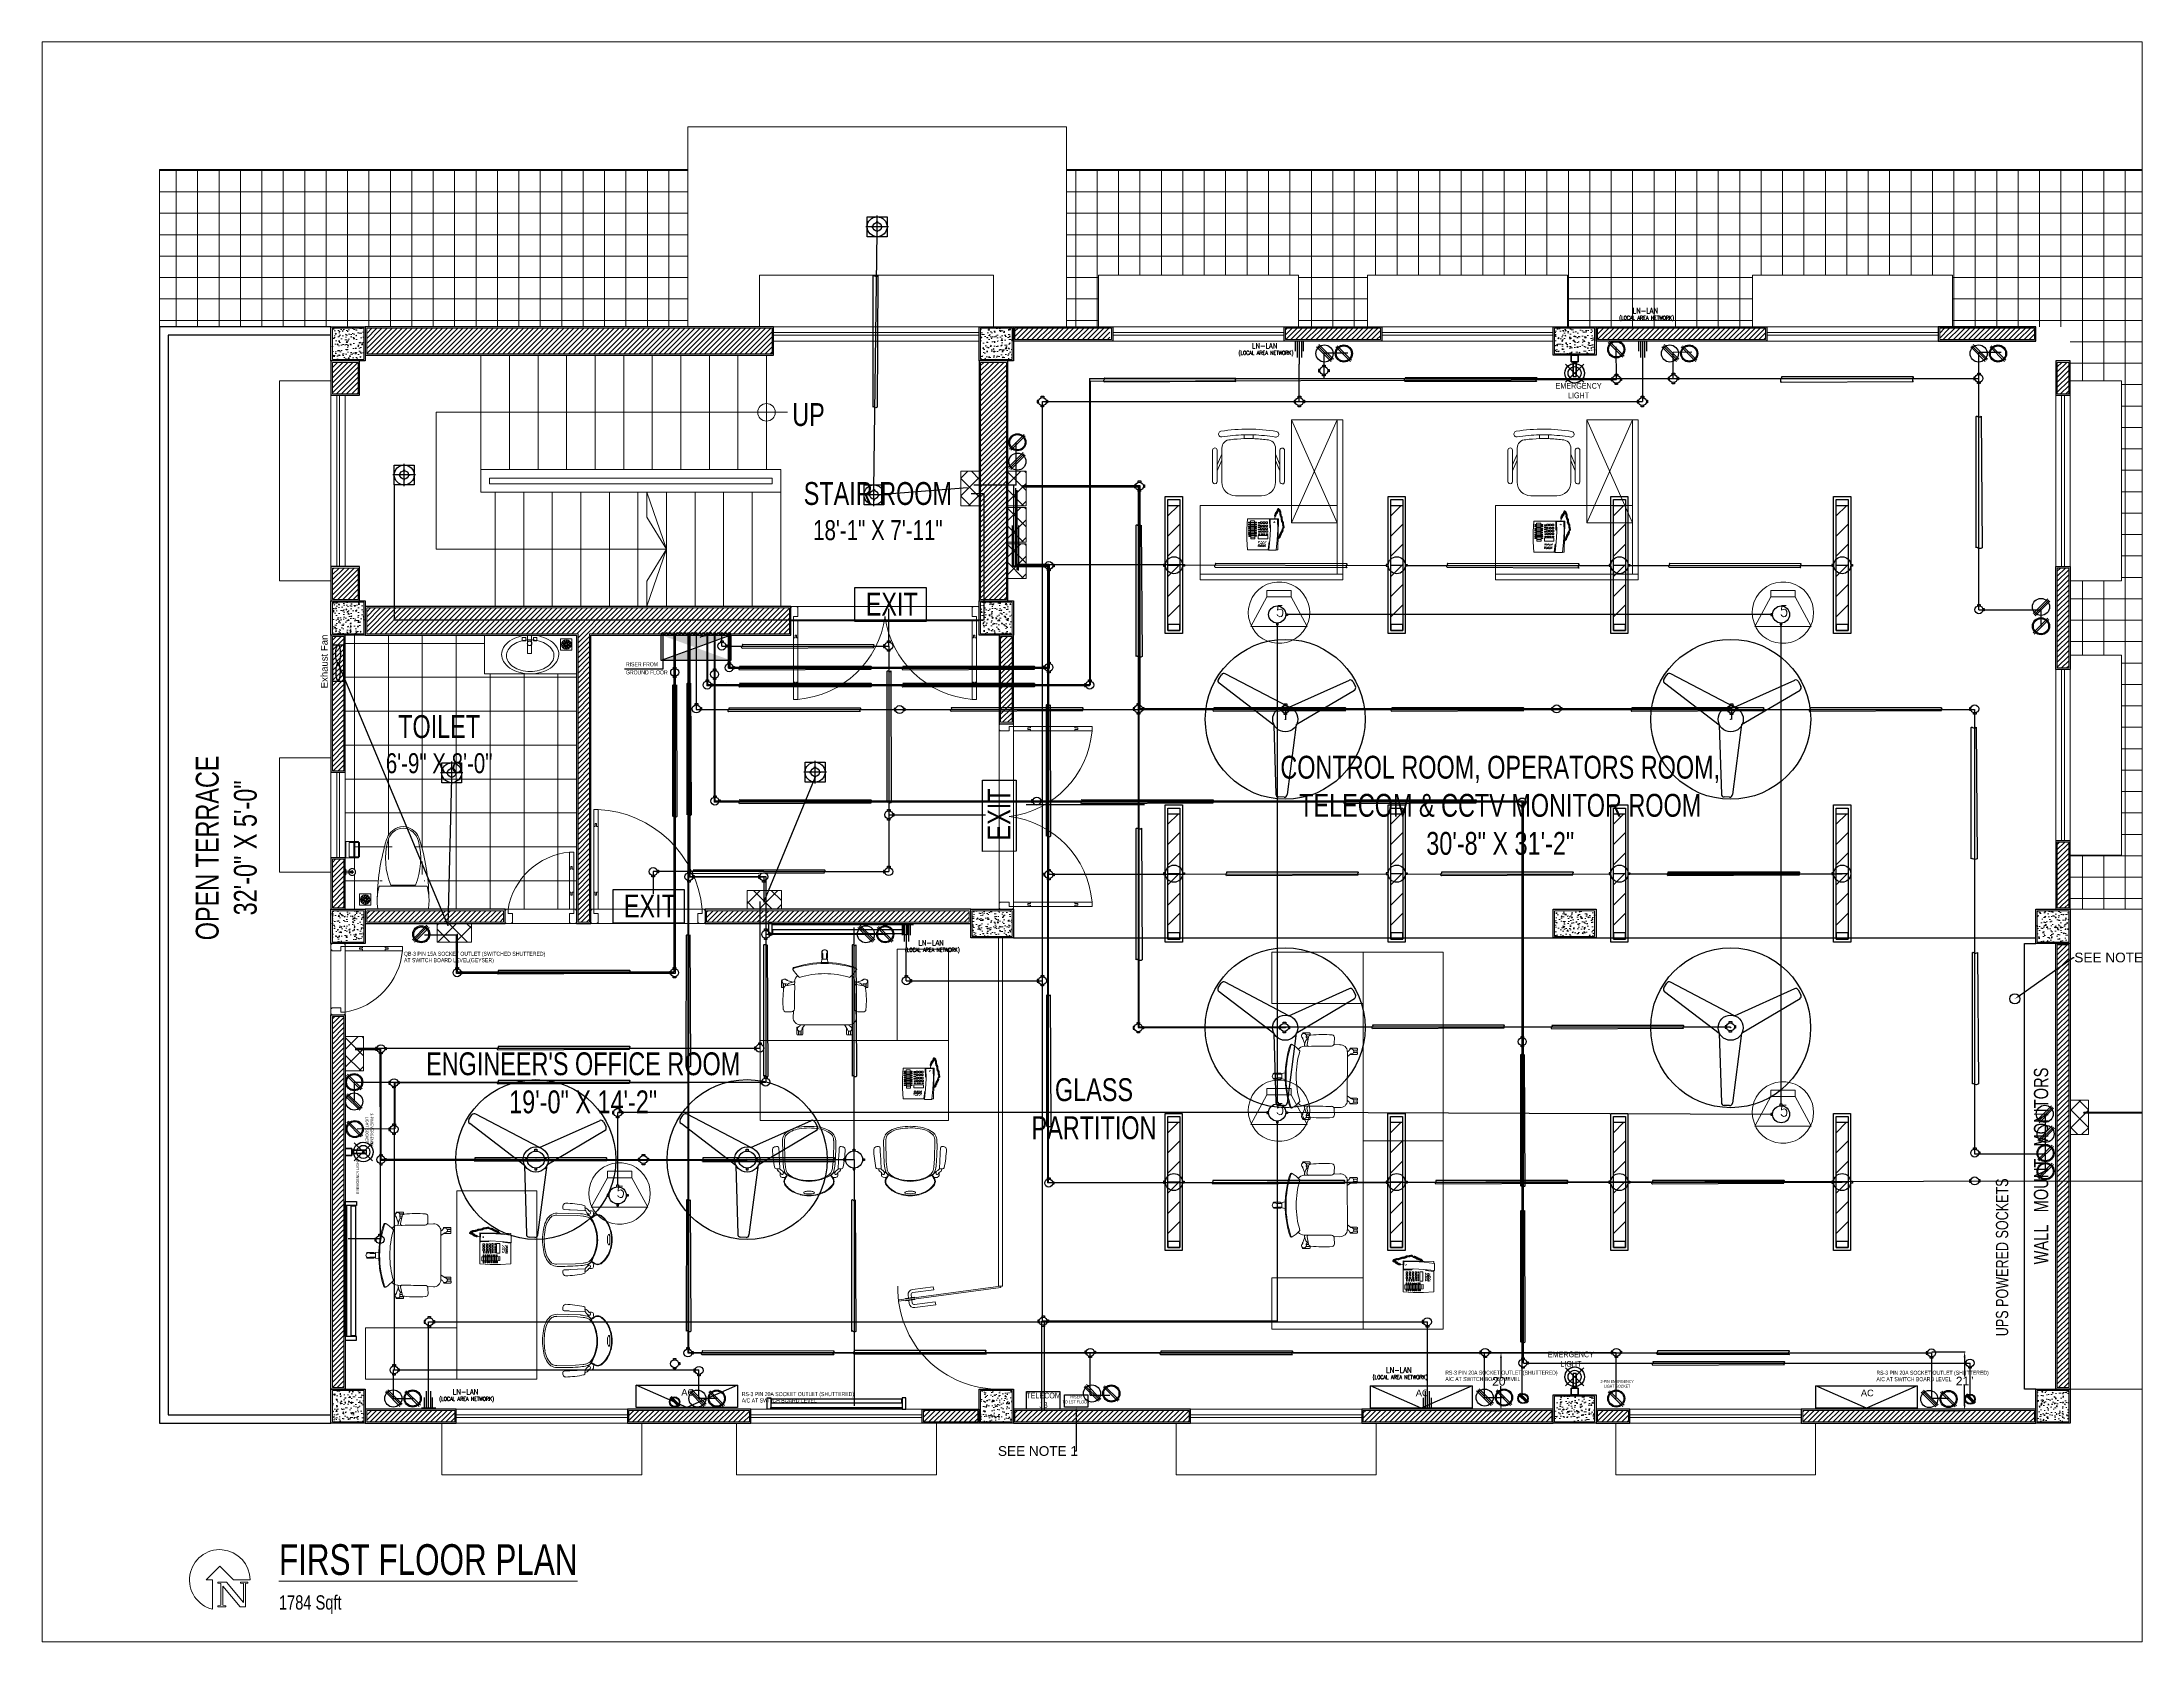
# Paper-space layout 'Layout1' of a CAD drawing. Header units: inches. Extents: x 1.05 to 9.45, y 0.8 to 7.2.
# The model-space entities are those that its viewports show. They can reach past a viewport. Long polylines and large blocks are cut down to what shows.
import ezdxf
from ezdxf import colors
from ezdxf.entities.mleader import LeaderData, LeaderLine
from ezdxf.math import Vec2, Vec3

# ---------------------------------------------------------------- set-up
doc = ezdxf.new("R2010")
doc.units = ezdxf.units.IN
doc.header["$MEASUREMENT"] = 0
for name, pattern in [('Bathroom _ King & Twin$0$CENTER', [50.8, 31.75, -6.35, 6.35, -6.35]), ('CENTER', [2, 1.25, -0.25, 0.25, -0.25]), ('DASH', [0.35, 0.25, -0.1]), ('DASHED', [0.75, 0.5, -0.25]), ('HIDDEN', [9.525, 6.35, -3.175])]:
    doc.linetypes.add(name, pattern=pattern)
doc.layers.get('Defpoints').update_dxf_attribs({"lineweight": 0})
for name, color, linetype in [('Cables', 7, 'Continuous'), ('Exhaust Fans', 7, 'Continuous'), ('HVAC', 44, 'Continuous'), ('Layer 1', 7, 'Continuous'), ('Lights', 7, 'Continuous'), ('Panels', 1, 'Continuous'), ('PVC Conduit and Circular Boxes', 7, 'Continuous'), ('Sockets', 7, 'Continuous'), ('wall 05', 253, 'Continuous')]:
    doc.layers.add(name, color=color, linetype=linetype)
for name, color, linetype, lineweight in [('COLUMN', 1, 'Continuous', 25), ('DOOR', 115, 'Continuous', 15), ('DOOR_GLASS', 140, 'Continuous', 15), ('E-CF-Ceiling-Fan', 42, 'Continuous', 30), ('E-LAN', 6, 'Continuous', 30), ('FLOOR TILE', 40, 'Continuous', 15), ('Glass', 5, 'Continuous', 9), ('HACTH', 8, 'Continuous', 9), ('I-WC----EXST', 7, 'Continuous', 15), ('I-WC----N', 7, 'Continuous', 15), ('ID-FURN', 7, 'Continuous', 15), ('MARKER', 171, 'Continuous', 15), ('Plaster Line', 254, 'Continuous', 15), ('Porch', 90, 'Continuous', 15), ('railing', 232, 'Continuous', 15), ('Stair', 86, 'Continuous', 18), ('Sunshed', 5, 'Continuous', 15), ('Switchboard', 30, 'Continuous', 13), ('Text', 252, 'Continuous', 15), ('Text-01', 253, 'Continuous', 15), ('WINDOW', 140, 'Continuous', 9)]:
    doc.layers.add(name, color=color, linetype=linetype, lineweight=lineweight)
doc.styles.get("Standard").update_dxf_attribs({"font": 'arial.ttf'})
doc.styles.add('Swiss721', font='swisscl.ttf')
doc.styles.add('TAVE1', font='ROMANS.shx', dxfattribs={"width": 0.75})
doc.styles.add('TEG BORDER', font='txt_qlt.shx', dxfattribs={"width": 0.7, "bigfont": 'hztxt.shx'})
doc.dimstyles.get("Standard").update_dxf_attribs({"dimtxt": 3, "dimasz": 2, "dimexe": 0.18, "dimexo": 0.0625, "dimgap": 0.09, "dimtad": 0, "dimtih": 1, "dimtoh": 1, "dimdec": 0, "dimzin": 0, "dimdsep": 46, "dimtxsty": 'Standard', "dimcen": 0.09, "dimclrd": 5, "dimadec": 0, "dimazin": 0, "dimtfac": 1, "dimtdec": 0, "dimtofl": 0, "dimtmove": 0, "dimatfit": 3, "dimfxl": 1, "dimtolj": 1, "dimtzin": 0, "dimarcsym": 0})
pattern_1 = [(50, (0, 0), (3.58630091, -0.313760675), [0.375, -4.125]), (355, (0, 0), (-0.69375667, 3.76096067), [0.3, -3.3]), (100.4514, (0.299, -0.026), (2.89254691, 3.44719771), [0.31870095, -3.50571056]), (46.1842, (0, 1), (5.33620524, -0.82759507), [0.5625, -6.1875]), (96.6356, (0.4447, 0.931), (4.67331353, 4.87058935), [0.47805144, -5.258565]), (351.1842, (0, 1), (4.67330973, 4.870593), [0.45, -4.95]), (21, (0.5, 0.75), (2.98453526, -2.01309445), [0.375, -4.125]), (326, (0.5, 0.75), (1.21657666, 3.62575023), [0.3, -3.3]), (71.4514, (0.7487, 0.5822), (4.20111314, 1.61265248), [0.31870095, -3.50571056]), (37.5, (0, 0), (0.060799277, 1.66446927), [0, -3.26, 0, -3.35, 0, -3.3125]), (7.5, (0, 0), (1.315347687, 1.97205856), [0, -1.91, 0, -3.185, 0, -1.2625]), (327.5, (-1.115, 0), (2.66911218, -0.112774359), [0, -1.25, 0, -3.9, 0, -5.175]), (317.5, (-1.615, 0), (2.915930847, 0.50052491), [0, -1.625, 0, -2.59, 0, -3.675])]
pattern_2 = [(45, (-121375.1227, -171118.0411), (-0.8838834765, 0.8838834765), [])]
pattern_3 = [(45, (-117177.46, -172459.7355), (-0.8838834765, 0.8838834765), [])]
pattern_4 = [(45, (-121374.6227, -171118.0411), (-0.8838834765, 0.8838834765), [])]
pattern_5 = [(135, (2359.9644, 270.0762), (-3.093592, -3.093592), []), (225, (2359.9644, 270.0762), (3.093592, -3.093592), [])]

psp = doc.layouts.get("Layout1")

msp = doc.modelspace()

# ---------------------------------------------------------------- texts
msp.add_text('Exhaust Fan', height=2.3967, rotation=90).set_placement((1680.42, 468.74))
at = {"layer": 'Cables', "color": 68, "lineweight": 30, "style": 'Swiss721'}
msp.add_text('UPS POWERED SOCKETS', height=4.2944, rotation=90, dxfattribs=at).set_placement((2268.9, 241.84))
at = {"layer": 'E-LAN', "lineweight": 0, "style": 'TAVE1', "width": 0.75}
for s, height, p in [('(LOCAL AREA NETWORK)', 1.3659, (2132.66, 597.81)), ('LN-LAN', 1.951, (2137.39, 599.98)), ('LN-LAN', 1.951, (2004.09, 587.68)), ('(LOCAL AREA NETWORK)', 1.3659, (1999.36, 585.51)), ('(LOCAL AREA NETWORK)', 1.3659, (1882.52, 376.47)), ('LN-LAN', 1.951, (1887.25, 378.64)), ('(LOCAL AREA NETWORK)', 1.3659, (2046.33, 226.87)), ('LN-LAN', 1.951, (2051.06, 229.03)), ('(LOCAL AREA NETWORK)', 1.3659, (1719.47, 219.23)), ('LN-LAN', 1.951, (1724.2, 221.4))]:
    msp.add_text(s, height=height, dxfattribs=at).set_placement(p)
at = {"layer": 'HVAC'}
for p in [(1804.26, 221.07), (2061.45, 220.85), (2217.32, 220.83)]:
    msp.add_text('AC', height=2.316, dxfattribs=at).set_placement(p)
at = {"layer": 'Sockets', "style": 'Swiss721'}
for s, height, p in [('GROUND FLOOR', 1.4315, (1784.86, 473.6)), ('RISER FROM', 1.431, (1784.86, 476.44))]:
    msp.add_text(s, height=height, dxfattribs=at).set_placement(p)
at = {"layer": 'Sockets', "color": 30, "style": 'Swiss721'}
for s, p in [('QB-3 PIN 15A SOCKET OUTLET (SWITCHED SHUTTERED)', (1707.15, 375.06)), ('AT SWITCH BOARD LEVEL(GEYSER)', (1707.15, 372.82))]:
    msp.add_text(s, height=1.4315, dxfattribs=at).set_placement(p)
at = {"layer": 'Sockets', "color": 3, "style": 'Swiss721'}
for s, p in [('RS-3 PIN 20A SOCKET OUTLET (SHUTTERED)', (2071.78, 228.38)), ('RS-3 PIN 20A SOCKET OUTLET (SHUTTERED)', (2222.76, 228.34)), ('RS-3 PIN 20A SOCKET OUTLET (SHUTTERED)', (1825.41, 220.88)), ('A/C AT SWITCH BOARD LEVEL', (2071.78, 226.14)), ('A/C AT SWITCH BOARD LEVEL', (2222.76, 226.1)), ('A/C AT SWITCH BOARD LEVEL', (1825.41, 218.65))]:
    msp.add_text(s, height=1.4315, dxfattribs=at).set_placement(p)
at = {"layer": 'Text', "color": 4, "attachment_point": 2, "style": 'Swiss721'}
for s, insert, char_height, width in [('EMERGENCY LIGHT ', (2118.46, 575.66), 2, 15.6576), ('EXIT ', (1877.95, 502.2), 8, 62.6303), ('EXIT ', (1793.26, 396.5), 8, 62.6303), ('EMERGENCY LIGHT ', (2115.77, 236.5), 2, 15.6576), ('2-PIN EMERGENCY LIGHT SOCKET', (2131.96, 226.51), 1, 12.2818)]:
    msp.add_mtext(s, dxfattribs=dict(at, insert=insert, char_height=char_height, width=width))
at = {"layer": 'Text', "char_height": 8, "attachment_point": 2, "style": 'Swiss721'}
for s, insert, width in [('UP', (1848.79, 568.61), 12.7258), ('STAIR ROOM \\H7.0000;18\'-1" X 7\'-11" ', (1873.09, 540.96), 62.6303), ('TOILET \\P{\\H0.875x;6\'-9" X 8\'-0" }', (1719.45, 459.34), 42.5244), ('CONTROL ROOM, OPERATORS ROOM, TELECOM & CCTV MONITOR ROOM 30\'-8" X 31\'-2" ', (2091.03, 445.11), 158.6564), ('ENGINEER\'S OFFICE ROOM 19\'-0" X 14\'-2"', (1769.88, 341.26), 122.9413), ('GLASS PARTITION', (1948.77, 332.19), 65.5935)]:
    msp.add_mtext(s, dxfattribs=dict(at, insert=insert, width=width))
at = {"layer": 'Text', "attachment_point": 2, "rotation": 90, "style": 'Swiss721'}
for s, insert, char_height, width in [('OPEN TERRACE\\P32\'-0" X 5\'-0"', (1634.23, 412.86), 8, 73.1395), ('WALL   MOUNT   MONITORS', (2277.91, 301.46), 5, 95.3252)]:
    msp.add_mtext(s, dxfattribs=dict(at, insert=insert, char_height=char_height, width=width))
at = {"layer": 'Text', "color": 4, "attachment_point": 2, "style": 'Swiss721'}
for s, insert, char_height, width, rotation in [('EXIT ', (1911.49, 424.58), 8, 62.6303, 90), ('2-PIN EMERGENCY LIGHT SOCKET', (1696.37, 314.09), 1, 12.2818, 270), ('EMERGENCY LIGHT ', (1690.4, 297.77), 1, 12.2818, 90)]:
    msp.add_mtext(s, dxfattribs=dict(at, insert=insert, char_height=char_height, width=width, rotation=rotation))
at = {"layer": 'Text', "color": 0, "insert": (1931.1, 222.08), "char_height": 2, "width": 15.6576, "attachment_point": 2, "style": 'Swiss721'}
msp.add_mtext('TELECOM \\PJB', dxfattribs=at)
at = {"layer": 'Text', "color": 1, "insert": (1942.49, 221.14), "char_height": 1.05, "width": 10.9603, "attachment_point": 2, "style": 'Swiss721'}
msp.add_mtext('RISER\\PTO 1ST FLOOR', dxfattribs=at)
at = {"layer": 'Text-01', "insert": (1663.35, 169.02), "char_height": 10.7333, "width": 176.7295, "attachment_point": 1, "style": 'Swiss721'}
msp.add_mtext('{\\LFIRST FLOOR PLAN\\H0.4658x;\\l  \\P1784 Sqft}', dxfattribs=at)

# ---------------------------------------------------------------- blocks, each defined once
blk = doc.blocks.new('A$C63C712C3')
at = {"ltscale": 2}
for p, q in [((40, 42), (34, 42)), ((40, 16), (34, 16)), ((1231, 42), (1237, 42)), ((1231, 16), (1237, 16))]:
    blk.add_line(p, q, dxfattribs=at)
for points in [[(35, 103), (0, 103), (0, 0), (35, 0)], [(35, 103), (1235, 103), (1235, 90), (35, 90)], [(40, 48), (1231, 48), (1231, 10), (40, 10)], [(1235, 103), (1271, 103), (1271, 0), (1235, 0)]]:
    blk.add_lwpolyline(points, close=True, dxfattribs=at)
blk = doc.blocks.new('C 12X12')
at = {"layer": 'HACTH'}
h = blk.add_hatch(dxfattribs=at)
h.set_pattern_fill('AR-CONC', color=256, scale=0.5, style=0)
h.set_pattern_definition(pattern_1)
h.paths.add_polyline_path([(88279, -6819.5), (88279, -6808.5), (88268, -6808.5), (88268, -6819.5)])
at = {"layer": 'COLUMN'}
blk.add_lwpolyline([(88267.5, -6808), (88279.5, -6808), (88279.5, -6820), (88267.5, -6820)], close=True, dxfattribs=at)
at = {"layer": 'Plaster Line'}
blk.add_lwpolyline([(88268, -6808.5), (88279, -6808.5), (88279, -6819.5), (88268, -6819.5)], close=True, dxfattribs=at)
blk = doc.blocks.new('C10X15')
at = {"layer": 'HACTH'}
h = blk.add_hatch(dxfattribs=at)
h.set_pattern_fill('AR-CONC', color=256, scale=0.5, style=0)
h.set_pattern_definition(pattern_1)
h.paths.add_polyline_path([(88231.5, -6817.5), (88231.5, -6808.5), (88217.5, -6808.5), (88217.5, -6817.5)])
at = {"layer": 'COLUMN'}
blk.add_lwpolyline([(88217, -6808), (88232, -6808), (88232, -6818), (88217, -6818)], close=True, dxfattribs=at)
at = {"layer": 'Plaster Line'}
blk.add_lwpolyline([(88217.5, -6808.5), (88231.5, -6808.5), (88231.5, -6817.5), (88217.5, -6817.5)], close=True, dxfattribs=at)
blk = doc.blocks.new('floor drain 01')
at = {"color": 0}
blk.add_lwpolyline([(-10, -10), (90, -10), (90, 90), (-10, 90)], close=True, dxfattribs=at)
for points in [[(2, 47, 0.191053), (7, 42, 0.194336), (16, 42, -0.272606), (25, 41, 1.040732), (27, 44, 0.091346), (26, 45, 0.160783), (17, 46, -0.323658), (9, 51, 0.91079)], [(6, 23, 0.191053), (12, 23, 0.194336), (19, 28, -0.272606), (27, 32, 1.040732), (27, 36, 0.091346), (26, 36, 0.160783), (18, 32, -0.323658), (9, 31, 0.91079)], [(14, 68, 0.191053), (15, 61, 0.194336), (22, 56, -0.272606), (29, 50, 1.040732), (32, 51, 0.091346), (32, 53, 0.160783), (25, 59, -0.323658), (22, 67, 0.91079)], [(22, 6, 0.191053), (28, 10, 0.194336), (31, 18, -0.272606), (34, 26, 1.040732), (32, 29, 0.091346), (31, 28, 0.160783), (27, 20, -0.323658), (20, 14, 0.91079)], [(35, 78, 0.191053), (32, 72, 0.194336), (35, 63, -0.272606), (37, 55, 1.040732), (40, 53, 0.091346), (41, 55, 0.160783), (39, 64, -0.323658), (41, 72, 0.91079)], [(45, 2, 0.191053), (48, 8, 0.194336), (45, 17, -0.272606), (43, 25, 1.040732), (40, 27, 0.091346), (39, 25, 0.160783), (41, 16, -0.323658), (39, 8, 0.91079)], [(58, 74, 0.191053), (52, 70, 0.194336), (49, 62, -0.272606), (46, 54, 1.040732), (48, 51, 0.091346), (49, 52, 0.160783), (53, 60, -0.323658), (60, 66, 0.91079)], [(66, 12, 0.191053), (65, 19, 0.194336), (58, 24, -0.272606), (51, 30, 1.040732), (48, 29, 0.091346), (48, 27, 0.160783), (55, 21, -0.323658), (58, 13, 0.91079)], [(74, 57, 0.191053), (68, 57, 0.194336), (61, 52, -0.272606), (53, 48, 1.040732), (53, 44, 0.091346), (54, 44, 0.160783), (62, 48, -0.323658), (71, 49, 0.91079)], [(78, 33, 0.191053), (73, 38, 0.194336), (64, 38, -0.272606), (55, 39, 1.040732), (53, 36, 0.091346), (54, 35, 0.160783), (63, 34, -0.323658), (71, 29, 0.91079)]]:
    blk.add_lwpolyline(points, format="xyb", close=True, dxfattribs=at)
for centre, radius in [((40, 40), 41.7), ((32, 45), 1.83), ((33, 34), 1.83), ((42, 49), 1.83), ((43, 31), 1.83), ((50, 41), 1.83)]:
    blk.add_circle(centre, radius, dxfattribs=at)
blk = doc.blocks.new('A$C755F672F')
at = {"layer": 'Defpoints'}
for points in [[(0.25, 0), (0.25, -0.25), (0, -0.25), (0, 0)], [(5, 0), (5, -0.25), (4.75, -0.25), (4.75, 0)], [(0.25, -24.75), (0.25, -25), (0, -25), (0, -24.75)], [(5, -24.75), (5, -25), (4.75, -25), (4.75, -24.75)]]:
    blk.add_lwpolyline(points, close=True, dxfattribs=at)
at = {"layer": 'DOOR'}
for points in [[(5, -1), (3.5, -1), (3.5, -2.5), (0.25, -2.5), (0.25, -2.25), (0, -2.25), (0, -0.25), (0.25, -0.25), (0.25, 0), (4.75, 0), (4.75, -0.25), (5, -0.25), (5, -1)], [(10, -1.75), (10, -2), (11, -2), (11, -2.5), (5, -2.5), (5, -1), (11, -1), (11, -1.5), (10, -1.5), (10, -1.75), (10, -1.5), (11, -1.5), (11, -1), (19, -1), (19, -1.5), (20, -1.5), (20, -2), (19, -2), (19, -2.5), (11, -2.5), (25, -2.5), (25, -1), (19, -1)], [(5, -24), (3.5, -24), (3.5, -22.5), (0.25, -22.5), (0.25, -22.75), (0, -22.75), (0, -24.75), (0.25, -24.75), (0.25, -25), (4.75, -25), (4.75, -24.75), (5, -24.75), (5, -24)]]:
    blk.add_lwpolyline(points, dxfattribs=at)
at = {"layer": 'DOOR', "linetype": 'DASHED', "lineweight": 0}
blk.add_arc((1.01, -0.23), 24.1, 279.53518, 354.60488, dxfattribs=at)
at = {"layer": 'HACTH', "lineweight": 0, "ltscale": 10}
for p, q in [((0, -2.25), (0, -22.75)), ((5, -1.5), (5, -24))]:
    blk.add_line(p, q, dxfattribs=at)
blk = doc.blocks.new('A$C6B9F22C7')
at = {"layer": 'DOOR_GLASS', "lineweight": 9}
for p, q in [((30.04, 10.46), (22.73, 9.48)), ((22.88, 8.43), (22.73, 9.48)), ((30.18, 9.4), (22.88, 8.43)), ((33.22, 8.09), (30, 7.66)), ((30, 7.66), (30.02, 7.47)), ((30.02, 7.47), (33.25, 7.9)), ((30.09, 6.98), (33.32, 7.41)), ((31.08, 7.81), (30.95, 8.82)), ((32.14, 7.95), (32.01, 8.96)), ((33.25, 7.9), (33.22, 8.09)), ((33.32, 7.41), (33.34, 7.21)), ((30.75, 5.15), (23.44, 4.18)), ((23.44, 4.18), (23.58, 3.12)), ((30.89, 4.1), (23.58, 3.12)), ((30.12, 6.78), (30.09, 6.98)), ((33.34, 7.21), (30.12, 6.78)), ((31.2, 6.93), (31.33, 5.92)), ((32.26, 7.07), (32.39, 6.06))]:
    blk.add_line(p, q, dxfattribs=at)
at = {"layer": 'DOOR_GLASS'}
blk.add_lwpolyline([(0, 2.96), (35.68, 7.72), (35.62, 8.22), (-0.07, 3.45)], close=True, dxfattribs=at)
blk.add_arc((0.83, 3.79), 35.18, 358.64154, 91.35293, dxfattribs=at)
at = {"layer": 'DOOR_GLASS', "lineweight": 9}
for centre, major_axis, start_param, end_param in [((30.27, 8.73), (-1.39, 1.06), 3.926991, 5.497787), ((30.27, 8.73), (-0.412, -0.54), 2.356194, 3.926991), ((30.66, 5.83), (-0.54, 0.412), 2.356194, 3.926991), ((30.66, 5.83), (-1.06, -1.39), 0.785398, 2.356194)]:
    blk.add_ellipse(centre, major_axis=major_axis, ratio=1, start_param=start_param, end_param=end_param, dxfattribs=at)
blk = doc.blocks.new('$plan$00000388')
for p, q in [((-202, -210), (-202, 210)), ((0, -221), (0, 221)), ((-212, 108), (-212, -108))]:
    blk.add_line(p, q)
blk.add_lwpolyline([(-202, -210), (-152, -221), (-102, -226), (-50, -226), (0, -221)])
for centre, radius, start, end in [((-71, -1597), 1823, 91.2224, 107.2477), ((-76, -236), 463, 97.7399, 105.822), ((-76, -236), 463, 80.5377, 97.7399), ((-595, 0), 129, 159.5476, 200.4524), ((-562, -12), 164, 107.2477, 159.5476), ((-580, 0), 129, 136.8543, 223.1457), ((-556, -23), 163, 104.7786, 136.8543), ((-443, -448), 602, 67.3737, 104.7786), ((-562, 12), 164, 200.4524, 252.7523), ((-556, 23), 163, 223.1457, 255.2214), ((-71, 1597), 1823, 252.7523, 268.7776), ((-443, 448), 602, 255.2214, 292.6263)]:
    blk.add_arc(centre, radius, start, end)
blk = doc.blocks.new('h')
at = {"layer": 'I-WC----N', "color": 252, "linetype": 'CENTER', "ltscale": 0.2}
for p, q in [((544281, -25820), (544314, -25820)), ((544297, -25837), (544297, -25801))]:
    blk.add_line(p, q, dxfattribs=at)
at = {"layer": 'I-WC----N'}
blk.add_lwpolyline([(544273, -25760), (544321, -25760), (544321, -25765), (544273, -25765)], close=True, dxfattribs=at)
blk.add_lwpolyline([(544289, -25814), (544289, -25765), (544305, -25765), (544305, -25814)], dxfattribs=at)
at = {"layer": 'I-WC----N', "linetype": 'DASH', "ltscale": 5}
blk.add_circle((544297, -25820), 30, dxfattribs=at)
at = {"layer": 'I-WC----N'}
for radius in [10, 5]:
    blk.add_circle((544297, -25820), radius, dxfattribs=at)
blk = doc.blocks.new('typical king$0$5767 PAPER HOLDER')
at = {"color": 0, "linetype": 'CENTER', "lineweight": -2, "ltscale": 0.5}
blk.add_line((80, 98), (80, -92), dxfattribs=at)
at = {"color": 0, "linetype": 'DASHED', "lineweight": -2, "ltscale": 10, "flags": 128}
for points in [[(5, 52), (0, 52), (0, -52), (5, -52)], [(97, 72), (5, 72), (5, -72), (100, -72)]]:
    blk.add_lwpolyline(points, dxfattribs=at)
at = {"color": 0, "linetype": 'DASHED', "lineweight": -2, "ltscale": 10}
blk.add_lwpolyline([(100, -62), (35, -62), (35, 62), (97, 62)], dxfattribs=at)
blk.add_lwpolyline([(75, -72), (85, -72), (85, 72), (75, 72)], close=True, dxfattribs=at)
at = {"color": 0, "linetype": 'ByBlock', "lineweight": -2, "flags": 128}
blk.add_lwpolyline([(100, -72), (115, -72), (115, 72), (100, 72)], dxfattribs=at)
at = {"color": 0, "linetype": 'ByBlock', "lineweight": -2}
blk.add_lwpolyline([(100, 62), (125, 62), (125, -62), (100, -62)], dxfattribs=at)
blk = doc.blocks.new('HANDWASH-02-PLAN')
at = {"layer": 'I-WC----N', "color": 2}
for points in [[(5, 0, 0.068513), (104, 14, 0.080648), (182, 50, 0.107051), (242, 112, 0.160603), (255, 169, 0.138041), (238, 230, 0.107051), (182, 289, 0.080648), (104, 325, 0.068513), (5, 339, 0.068513), (-94, 325, 0.080648), (-172, 289, 0.107051), (-228, 230, 0.138041), (-245, 169, 0.138041), (-228, 108, 0.107051), (-172, 50, 0.080648), (-94, 14, 0.068513)], [(5, 42, 0.067522), (88, 53, 0.079863), (152, 82, 0.107115), (202, 134, 0.162551), (213, 180, 0.139778), (199, 230, 0.107115), (152, 278, 0.079863), (88, 307, 0.067522), (5, 319, 0.067522), (-78, 307, 0.079863), (-142, 278, 0.107115), (-188, 230, 0.139778), (-203, 180, 0.139778), (-188, 130, 0.107115), (-142, 82, 0.079863), (-78, 53, 0.067522)]]:
    blk.add_lwpolyline(points, format="xyb", close=True, dxfattribs=at)
blk.add_circle((0, 72), 20, dxfattribs=at)
blk = doc.blocks.new('A$C01EB0BB3')
at = {"layer": 'I-WC----N', "color": 250, "ltscale": 0.5}
for points in [[(8.43, 2.06), (8.43, 0.85), (7.23, 0.85), (7.23, 2.06)], [(9.08, 6.42), (9.08, 0), (10.51, 0), (10.51, 6.42)], [(11.15, 2.06), (11.15, 0.85), (12.36, 0.85), (12.36, 2.06)]]:
    blk.add_lwpolyline(points, close=True, dxfattribs=at)
at = {"layer": 'I-WC----N', "color": 2, "xscale": 0.03999999999359716, "yscale": 0.03999999999359716, "zscale": 0.03999999999359716}
blk.add_blockref('HANDWASH-02-PLAN', (9.79, 0), dxfattribs=at)
blk = doc.blocks.new('chair_12')
at = {"layer": 'ID-FURN', "color": 8}
for p, q in [((40, -51), (-40, -50)), ((40, -84), (-40, -84)), ((-276, -313), (-276, -366)), ((-236, -220), (-236, -273)), ((234, -221), (234, -274)), ((274, -314), (274, -367))]:
    blk.add_line(p, q, dxfattribs=at)
blk.add_lwpolyline([(-236, -273), (-236, -464, 0.411076), (-117, -584), (113, -585, 0.419442), (234, -465), (234, -274), (274, -367), (274, -460, 1.013898), (314, -461), (314, -186, 0.968623), (274, -185), (274, -314), (234, -221), (235, -169, 0.414335), (160, -94, 0.02236), (40, -84), (40, -51, -0.033856), (234, -70, 1.009644), (243, -21, 0.081725), (-243, -19, 1.009644), (-235, -69, -0.033856), (-40, -50), (-40, -84, 0.02236), (-160, -93, 0.416163), (-235, -168), (-236, -220), (-276, -313), (-276, -184, 0.92691), (-316, -184), (-316, -459, 1.016772), (-276, -459), (-276, -366)], format="xyb", close=True, dxfattribs=at)
blk = doc.blocks.new('ws 1200x1350')
at = {"layer": 'ID-FURN', "color": 8, "linetype": 'HIDDEN', "ltscale": 0.05}
for p, q in [((-7943, 23139), (-7543, 22239)), ((-7543, 23139), (-7943, 22239))]:
    blk.add_line(p, q, dxfattribs=at)
blk.add_lwpolyline([(-7943, 22239), (-7543, 22239), (-7543, 23139), (-7943, 23139)], close=True, dxfattribs=at)
at = {"layer": 'ID-FURN', "color": 8, "ltscale": 0.05}
for points in [[(-7543, 23139), (-7543, 21789), (-7493, 21789), (-7493, 23139)], [(-7543, 22389), (-7543, 21789), (-8743, 21789), (-8743, 22389)], [(-8743, 21789), (-8743, 21739), (-7493, 21739), (-7493, 21789)]]:
    blk.add_lwpolyline(points, close=True, dxfattribs=at)
at = {"layer": 'ID-FURN', "ltscale": 0.05}
blk.add_blockref('chair_12', (-8318, 23059), dxfattribs=at)
blk = doc.blocks.new('ch-1')
at = {"layer": 'ID-FURN', "color": 252, "lineweight": 13}
for p, q in [((300, 345), (297, 341)), ((297, 341), (297, 331)), ((353, 345), (300, 345)), ((357, 341), (353, 345)), ((357, 341), (357, 336)), ((-76, 222), (-80, 218)), ((-80, 218), (-80, 208)), ((-80, 208), (-79, 207)), ((-80, 188), (-79, 189)), ((-80, 178), (-80, 188)), ((-76, 174), (-80, 178)), ((-79, 207), (-48, 207)), ((-79, 206), (-79, 190)), ((-79, 206), (-49, 206)), ((-79, 190), (-49, 190)), ((-79, 189), (-48, 189)), ((-23, 222), (-76, 222)), ((-23, 174), (-76, 174)), ((-25, 175), (0, 157)), ((-20, 218), (-23, 222)), ((-20, 218), (-20, 213)), ((297, 331), (298, 330)), ((298, 330), (328, 330)), ((298, 329), (298, 324)), ((298, 329), (328, 329)), ((309, 312), (327, 312)), ((309, 311), (327, 311)), ((322, 297), (316, 297)), ((326, 307), (321, 294)), ((353, 298), (339, 255)), ((353, 297), (352, 297)), ((357, 301), (353, 297)), ((357, 301), (357, 305)), ((559, 15), (521, 15)), ((533, 24), (530, 21)), ((530, 21), (530, 15)), ((586, 24), (533, 24)), ((590, 21), (586, 24)), ((590, 21), (590, 16)), ((-25, -175), (0, -157)), ((559, -14), (521, -14)), ((530, -20), (530, -14)), ((533, -23), (530, -20)), ((586, -23), (533, -23)), ((590, -20), (586, -23)), ((590, -20), (590, -15)), ((-76, -174), (-80, -177)), ((-80, -177), (-80, -187)), ((-80, -187), (-79, -188)), ((-80, -208), (-79, -207)), ((-80, -218), (-80, -208)), ((-76, -221), (-80, -218)), ((-79, -188), (-48, -188)), ((-79, -189), (-49, -189)), ((-79, -206), (-79, -189)), ((-79, -206), (-49, -206)), ((-79, -207), (-48, -207)), ((-23, -174), (-76, -174)), ((-23, -221), (-76, -221)), ((-20, -218), (-23, -221)), ((-20, -218), (-20, -213)), ((-8, -198), (0, -192)), ((297, -331), (298, -329)), ((297, -340), (297, -331)), ((298, -328), (298, -324)), ((298, -328), (328, -328)), ((298, -329), (328, -329)), ((309, -311), (327, -311)), ((309, -312), (327, -312)), ((322, -296), (316, -296)), ((326, -307), (321, -293)), ((353, -298), (339, -254)), ((353, -296), (352, -296)), ((357, -300), (353, -296)), ((357, -300), (357, -305)), ((300, -344), (297, -340)), ((353, -344), (300, -344)), ((357, -340), (353, -344)), ((357, -340), (357, -336))]:
    blk.add_line(p, q, dxfattribs=at)
at = {"layer": 'ID-FURN', "color": 252}
for p, q in [((-8, 198), (0, 193)), ((0, 196), (0, -196)), ((59, 251), (108, 249)), ((104, 264), (103, 306)), ((316, 240), (344, 239)), ((334, 275), (336, 266)), ((59, -250), (108, -248)), ((103, -306), (104, -264)), ((316, -239), (344, -238)), ((334, -275), (336, -265))]:
    blk.add_line(p, q, dxfattribs=at)
for points in [[(321, 252), (309, 310)], [(321, -252), (309, -310)]]:
    blk.add_lwpolyline(points, dxfattribs=at)
at = {"layer": 'ID-FURN', "color": 252, "lineweight": 13}
blk.add_lwpolyline([(495, -26), (521, -22), (521, 22), (495, 26)], dxfattribs=at)
for centre, radius, start, end in [((345, 321), 19.1, 310.5325, 193.4675), ((-32, 198), 19.1, 22.5325, 265.4675), ((-36, 159), 20, 54.2096, 80.7154), ((4, 215), 20, 207.2846, 233.7904), ((307, 313), 20, 342.2096, 8.7154), ((372, 292), 20, 135.2846, 161.7905), ((559, 35), 20, 270.2096, 296.7154), ((578, 0), 19.1, 238.5325, 121.4675), ((559, -34), 20, 63.2846, 89.7905), ((-32, -198), 19.1, 94.5325, 337.4675), ((-36, -159), 20, 279.2846, 305.7904), ((4, -214), 20, 126.2096, 152.7154), ((345, -320), 19.1, 166.5325, 49.4675), ((307, -313), 20, 351.2846, 17.7904), ((372, -292), 20, 198.2096, 224.7154)]:
    blk.add_arc(centre, radius, start, end, dxfattribs=at)
at = {"layer": 'ID-FURN', "color": 252}
for centre, radius, start, end in [((57, 194), 57, 87.5809, 177.8265), ((123, 309), 20.1, 95.0446, 186.0128), ((126, 262), 22.2, 175.0498, 270.9397), ((194, -511), 843, 83.3556, 94.9128), ((147, -5275), 5515, 88.3219, 90.2152), ((290, 307), 19.6, 11.3923, 86.0755), ((309, 250), 12.1, 267.6468, 9.6188), ((303, 268), 31.9, 13.7582, 74.5871), ((110, 210), 234, 7.127, 13.7582), ((342, 179), 59.8, 36.272, 87.3972), ((392, 194), 15.3, 136.9683, 155.6038), ((-286, 0), 693, 343.2048, 16.7952), ((597, 1), 297, 122.0525, 136.7624), ((445, 244), 11.1, 21.1039, 124.6268), ((439, 242), 11.1, 21.1039, 91.3806), ((-306, 0), 794, 341.9963, 18.0037), ((-306, 0), 801, 341.9963, 18.0037), ((57, -193), 57, 182.1735, 272.4191), ((123, -308), 20.1, 173.9872, 264.9554), ((126, -262), 22.2, 89.0603, 184.9502), ((194, 511), 843, 265.0872, 276.6444), ((147, 5275), 5515, 269.7848, 271.6781), ((290, -306), 19.6, 273.9245, 348.6077), ((309, -249), 12.1, 350.3812, 92.3532), ((303, -267), 31.9, 285.413, 346.2418), ((110, -210), 234, 346.2418, 352.873), ((342, -179), 59.8, 272.6028, 324.0692), ((392, -194), 15.3, 204.3962, 223.0317), ((597, -1), 297, 223.2376, 237.9475), ((439, -241), 11.1, 268.6194, 338.8961), ((445, -243), 11.1, 235.3732, 338.8961)]:
    blk.add_arc(centre, radius, start, end, dxfattribs=at)
blk = doc.blocks.new("VISITOR'S CHAIR")
at = {"layer": 'ID-FURN'}
for p, q in [((-284, 373), (-275, 372)), ((-261, 241), (-256, 371)), ((-253, 410), (-253, 430)), ((-246, 415), (-252, 405)), ((-251, 378), (-240, 386)), ((-238, 446), (-237, 446)), ((-234, 392), (-226, 404)), ((-209, 412), (-220, 402)), ((-220, 402), (-216, 392)), ((-195, 429), (-209, 412)), ((-206, 445), (-200, 438)), ((-200, 438), (-204, 436)), ((-194, 437), (-202, 449)), ((-159, 444), (-196, 428)), ((194, 437), (202, 449)), ((194, 429), (209, 412)), ((206, 445), (200, 438)), ((200, 438), (204, 436)), ((209, 412), (220, 402)), ((220, 402), (216, 392)), ((233, 392), (226, 404)), ((251, 378), (240, 386)), ((246, 415), (252, 405)), ((252, 410), (252, 430)), ((260, 241), (256, 371)), ((287, 373), (278, 372)), ((-264, 191), (-263, 232)), ((-263, 232), (-261, 241)), ((-216, 125), (-213, 288)), ((-213, 288), (-206, 356)), ((206, 355), (211, 307)), ((211, 307), (215, 126)), ((227, 334), (233, 128)), ((262, 232), (260, 241)), ((264, 191), (262, 232)), ((-234, 128), (-234, 150))]:
    blk.add_line(p, q, dxfattribs=at)
for centre, major_axis, ratio, start_param, end_param in [((-31, 377), (160, 160), 1, 1.106098, 1.669765), ((-31, 377), (156, 156), 1, 1.106098, 1.669765), ((-26, 384), (156, 156), 1, 1.024131, 1.139863), ((-26, 384), (-153, 153), 1, -0.546665, -0.430933), ((0, 280), (233, 233), 1, 0.786111, 1.024131), ((0, 280), (-229, 229), 1, -0.784686, -0.546665), ((-42, 582), (-3.34, 3.34), 1, -0.185935, 0.785398), ((-42, 582), (3.34, 3.34), 1, 2.356194, 3.327527), ((-22, 553), (28, 28), 1, 1.306571, 1.384862), ((-22, 610), (-28, 28), 1, 1.756731, 2.080357), ((0, 359), (-164, 164), 1, -0.967168, -0.603629), ((-9, 657), (-62.5, 62.5), 1, 2.080357, 2.239483), ((0, 732), (-116, 116), 1, 2.239483, 2.356194), ((0, 280), (233, 233), 1, 0.546665, 0.784686), ((0, 280), (-229, 229), 1, -1.024131, -0.786111), ((0, 732), (-116, 116), 1, 2.356194, 2.472906), ((9, 657), (62.5, 62.5), 1, 4.043702, 4.202828), ((22, 610), (28, 28), 1, 4.202828, 4.526454), ((22, 553), (-28, 28), 1, -1.384862, -1.299686), ((42, 582), (3.34, 3.34), 1, 5.497787, 6.46912), ((42, 582), (-3.34, 3.34), 1, 2.955658, 3.926991), ((25, 384), (-153, 153), 1, -1.139863, -1.024131), ((25, 384), (-156, 156), 1, -1.139863, -1.024131), ((28, 375), (159, 159), 1, 6.197379, 6.741162), ((28, 375), (-162, 162), 1, 4.626582, 5.170366), ((-285, 360), (-8.76, 8.76), 1, -0.863376, 0.564498), ((-246, 374), (-29, 9), 0.940619, -0.371164, 0.371164), ((-268, 332), (2.3, 41.2), 0.843481, -0.27588, 0.27588), ((-208, 326), (-64, 64), 1, -0.27183, -0.033972), ((-243, 367), (9.99, 9.99), 1, 1.377732, 2.024937), ((-236, 430), (11.7, 11.7), 1, 0.895345, 2.346242), ((-237, 411), (11.5, 11.5), 1, 2.359032, 2.700427), ((-236, 410), (-8.33, 8.33), 1, 3.308932, 6.927895), ((-249, 401), (12.4, 12.4), 1, 4.437336, 4.934607), ((-232, 600), (-108, 108), 1, 2.322741, 2.51101), ((-237, 418), (-16.4, 16.4), 1, 2.597956, 3.176359), ((17, 317), (173, 173), 1, 2.044581, 2.285039), ((-162, 483), (40.7, 40.7), 1, 1.641382, 2.3562), ((-162, 483), (40.7, 40.7), 1, 2.3562, 3.058022), ((-118, 356), (-74.2, 74.2), 1, 0.158797, 0.434217), ((-162, 483), (-37, 37), 1, 0.070585, 0.785404), ((-162, 483), (37, 37), 1, 2.3562, 3.058022), ((4, 124), (254, 254), 1, 0.795932, 1.416989), ((45, 326), (-179, 179), 1, 0.550308, 0.670712), ((-122, 361), (-58.3, 58.3), 1, -0.121154, 0.49051), ((-199, 433), (4.34, 4.34), 1, 4.766338, 6.168083), ((-51, 268), (141, 141), 1, 1.029343, 1.444292), ((0, 118), (253, 253), 1, 0.505105, 1.065692), ((-2, 130), (-249, 249), 1, -1.424708, -0.790588), ((51, 268), (141, 141), 1, 0.126504, 0.541453), ((122, 361), (-58.3, 58.3), 1, 4.221879, 4.833543), ((199, 433), (4.34, 4.34), 1, 1.685898, 3.087644), ((85, 416), (109, 109), 1, 6.212612, 6.231759), ((162, 483), (37, 37), 1, 5.497793, 6.212612), ((-46, 326), (-179, 179), 1, 4.041677, 4.162081), ((162, 483), (-37, 37), 1, 3.225371, 3.926997), ((117, 356), (74.2, 74.2), 1, 5.848968, 6.124388), ((85, 416), (113, 113), 1, 6.212612, 6.231759), ((162, 483), (-40.7, 40.7), 1, 3.926985, 4.641803), ((162, 483), (40.7, 40.7), 1, 4.795959, 5.497781), ((233, 611), (116, 116), 1, 3.774404, 3.956147), ((-18, 317), (173, 173), 1, 5.568943, 5.8094), ((237, 418), (-16.4, 16.4), 1, 1.53603, 2.114433), ((236, 410), (8.33, 8.33), 1, 5.638476, 9.257439), ((248, 401), (-12.4, 12.4), 1, 1.348578, 1.845849), ((236, 430), (-11.7, 11.7), 1, 3.936943, 5.38784), ((236, 411), (-11.5, 11.5), 1, 3.582758, 3.924153), ((243, 367), (9.99, 9.99), 1, 5.829045, 6.47625), ((207, 326), (64, 64), 1, 0.033972, 0.27183), ((269, 332), (-29.2, 29.2), 1, -1.014167, -0.462408), ((248, 370), (21.5, 21.5), 1, 5.582202, 6.32453), ((288, 360), (8.76, 8.76), 1, 5.718688, 7.146561), ((603, 170), (-651, 651), 1, 0.573881, 0.750879), ((-297, 202), (13.6, 13.6), 1, 2.322194, 3.388756), ((-281, 229), (36.4, 36.4), 1, 3.399296, 4.068112), ((-277, 191), (-9.06, 9.06), 1, 2.406079, 3.903189), ((1966, 159), (1556, 1556), 1, 2.276461, 2.36002), ((276, 191), (-9.06, 9.06), 1, 0.8092, 2.30631), ((284, 229), (-36.4, 36.4), 1, 2.215073, 2.88389), ((-600, 170), (-651, 651), 1, 3.96151, 4.138508), ((300, 202), (-13.6, 13.6), 1, 2.89443, 3.960991), ((-110, 135), (87.7, 87.7), 1, 2.416541, 2.868914), ((-133, 135), (-73.8, 73.8), 1, 1.404983, 1.497112), ((-119, 126), (68.4, 68.4), 1, 2.356783, 2.833835), ((-90, 184), (-120, 120), 1, 1.547695, 1.947381), ((-169, 107), (-31.3, 31.3), 1, 1.42524, 1.547695), ((-90, 184), (109, 109), 1, 3.118491, 3.518177), ((-36, 307), (-215, 215), 1, 1.947381, 2.1796), ((-36, 307), (205, 205), 1, 3.518177, 3.750397), ((-1, 504), (-356, 356), 1, 2.1796, 2.358034), ((-1, 504), (-346, 346), 1, 2.1796, 2.358034), ((-1, 504), (346, 346), 1, 3.92883, 4.107264), ((-1, 504), (-356, 356), 1, 2.358034, 2.536468), ((35, 307), (-205, 205), 1, 2.536468, 2.768687), ((35, 307), (-215, 215), 1, 2.536468, 2.768687), ((89, 184), (109, 109), 1, 4.339484, 4.739169), ((89, 184), (120, 120), 1, 4.339484, 4.739169), ((169, 108), (31.3, 31.3), 1, 4.739169, 4.873442), ((118, 126), (68.4, 68.4), 1, 5.032166, 5.498375), ((137, 132), (-69.9, 69.9), 1, 3.217039, 3.320838), ((110, 135), (-87, 87), 1, 3.422629, 3.866448)]:
    blk.add_ellipse(centre, major_axis=major_axis, ratio=ratio, start_param=start_param, end_param=end_param, dxfattribs=at)
blk = doc.blocks.new('A$C5AAA0143')
at = {"layer": 'Defpoints'}
for points in [[(-39.75, 5), (-40, 5), (-40, 4.75), (-39.75, 4.75)], [(-39.75, 0.25), (-40, 0.25), (-40, 0), (-39.75, 0)], [(0, 5), (-0.25, 5), (-0.25, 4.75), (0, 4.75)], [(0, 0.25), (-0.25, 0.25), (-0.25, 0), (0, 0)]]:
    blk.add_lwpolyline(points, close=True, dxfattribs=at)
at = {"layer": 'DOOR'}
for points in [[(-1.75, 10), (-2, 10), (-2, 11), (-2.5, 11), (-2.5, 5), (-1, 5), (-1, 11), (-1.5, 11), (-1.5, 10), (-1.75, 10), (-1.5, 10), (-1.5, 11), (-1, 11), (-1, 33.99), (-1.5, 33.99), (-1.5, 34.99), (-2, 34.99), (-2, 33.99), (-2.5, 33.99), (-2.5, 11), (-2.5, 39.99), (-1, 39.99), (-1, 33.99)], [(-39, 5), (-39, 3.5), (-37.5, 3.5), (-37.5, 0.25), (-37.75, 0.25), (-37.75, 0), (-39.75, 0), (-39.75, 0.25), (-40, 0.25), (-40, 4.75), (-39.75, 4.75), (-39.75, 5), (-39, 5)], [(-1, 5), (-1, 3.5), (-2.5, 3.5), (-2.5, 0.25), (-2.25, 0.25), (-2.25, 0), (-0.25, 0), (-0.25, 0.25), (0, 0.25), (0, 4.75), (-0.25, 4.75), (-0.25, 5), (-1, 5)]]:
    blk.add_lwpolyline(points, dxfattribs=at)
at = {"layer": 'DOOR', "linetype": 'DASHED', "lineweight": 0}
blk.add_arc((-0.49, 1.36), 38.68, 92.97286, 174.60302, dxfattribs=at)
at = {"layer": 'HACTH', "lineweight": 0, "ltscale": 10}
for p, q in [((-1.5, 5), (-39, 5)), ((-2.25, 0), (-37.75, 0))]:
    blk.add_line(p, q, dxfattribs=at)
blk = doc.blocks.new('CF')
for p, q in [((-23.84, 14.22), (-22.76, 15.89)), ((1.35, 4.29), (-21.39, 16.19)), ((-4.07, -2.11), (-23.55, 12.84)), ((1.35, 4.29), (22.9, 13.97)), ((3.87, -1.9), (24.71, 10.43)), ((24.1, 13.48), (25.01, 11.71)), ((-4.07, -2.11), (-3.33, -26.62)), ((3.87, -1.9), (0.65, -26.82)), ((-0.39, -27.76), (-2.38, -27.66))]:
    blk.add_line(p, q)
for radius in [4.48, 0.0888]:
    blk.add_circle((0, 0), radius)
for centre, radius, start, end in [((-21.93, 15.35), 0.996, 57.13508, 147.13508), ((-23.01, 13.68), 0.996, 147.13508, 237.13508), ((23.21, 13.03), 0.996, 27.13508, 117.13508), ((24.09, 11.25), 1.03, 299.25484, 26.43573), ((-2.33, -26.67), 0.996, 177.13508, 267.13508), ((-0.34, -26.77), 0.996, 267.13508, 357.13508)]:
    blk.add_arc(centre, radius, start, end)
blk = doc.blocks.new('TELEPHONE')
at = {"layer": 'Layer 1', "lineweight": 9}
for points in [[(0, 10.8), (-0.24, 7.2), (-0.24, 3.6), (0, 0)], [(0, 10.8), (10.8, 10.8)], [(0.84, 9.42), (0.3, 9.42), (0.3, 9.66), (0.84, 9.66)], [(0.84, 8.76), (0.3, 8.76), (0.3, 9), (0.84, 9)], [(0.84, 8.04), (0.3, 8.04), (0.3, 8.28), (0.84, 8.28)], [(0.84, 7.38), (0.3, 7.38), (0.3, 7.62), (0.84, 7.62)], [(0.84, 9.66), (0.84, 9.42)], [(0.84, 9), (0.84, 8.76)], [(0.84, 8.28), (0.84, 8.04)], [(0.84, 7.62), (0.84, 7.38)], [(0.96, 10.14), (2.46, 10.14)], [(0.96, 10.14), (0.96, 6.96), (1.08, 3.78)], [(2.28, 9.48), (1.08, 9.48)], [(2.28, 9), (1.08, 9)], [(2.28, 8.58), (1.08, 8.58)], [(2.28, 8.1), (1.08, 8.1)], [(2.28, 7.62), (1.08, 7.62)], [(2.46, 10.14), (2.4, 6.96), (2.52, 3.78)], [(3.06, 7.38), (2.52, 7.38), (2.52, 7.62), (3.06, 7.62)], [(3.12, 9.42), (2.58, 9.42), (2.58, 9.66), (3.12, 9.66)], [(3.12, 8.76), (2.58, 8.76), (2.58, 9), (3.12, 9)], [(3.12, 8.04), (2.58, 8.04), (2.58, 8.28), (3.12, 8.28)], [(3.06, 7.62), (3.06, 7.38)], [(3.12, 9.66), (3.12, 9.42)], [(3.12, 9), (3.12, 8.76)], [(3.12, 8.28), (3.12, 8.04)], [(4.26, 9.3), (3.72, 9.3), (3.72, 9.54), (4.26, 9.54)], [(4.26, 8.52), (3.72, 8.52), (3.72, 8.76), (4.26, 8.76)], [(4.26, 7.74), (3.72, 7.74), (3.72, 7.98), (4.26, 7.98)], [(4.26, 9.54), (4.26, 9.3)], [(4.26, 8.76), (4.26, 8.52)], [(4.26, 7.98), (4.26, 7.74)], [(4.5, 8.64), (5.04, 8.64)], [(4.5, 8.16), (4.5, 8.64)], [(5.04, 8.16), (4.5, 8.16)], [(4.5, 7.62), (5.1, 7.62)], [(4.5, 7.08), (4.5, 7.62)], [(4.56, 9.72), (5.1, 9.72)], [(4.56, 9.18), (4.56, 9.72)], [(5.1, 9.18), (4.56, 9.18)], [(5.04, 8.64), (5.04, 8.16)], [(5.1, 9.72), (5.1, 9.18)], [(5.1, 7.62), (5.1, 7.08)], [(6.06, 9.18), (5.46, 9.18), (5.46, 9.72), (6.06, 9.72)], [(6, 8.16), (5.46, 8.16), (5.46, 8.64), (6, 8.64)], [(6, 7.08), (5.46, 7.08), (5.46, 7.62), (6, 7.62)], [(6, 8.64), (6, 8.16)], [(6, 7.62), (6, 7.08)], [(6.06, 9.72), (6.06, 9.18)], [(6.96, 9.18), (6.42, 9.18), (6.42, 9.72), (6.96, 9.72)], [(6.96, 8.16), (6.42, 8.16), (6.42, 8.64), (6.96, 8.64)], [(6.96, 7.08), (6.42, 7.08), (6.42, 7.62), (6.96, 7.62)], [(6.96, 9.72), (6.96, 9.18)], [(6.96, 8.64), (6.96, 8.16)], [(6.96, 7.62), (6.96, 7.08)], [(7.44, -0.06), (7.8, 3.48), (7.98, 7.02), (7.92, 10.62)], [(7.68, 10.5), (7.92, 10.68)], [(7.68, 10.5), (7.74, 7.8), (7.98, 7.5)], [(7.98, 10.68), (7.92, 10.68), (7.92, 10.62)], [(10.44, 10.56), (7.98, 10.68)], [(9.24, 9.6), (9.18, 9.6), (9.18, 9.54), (9.24, 9.54), (9.24, 9.6)], [(9.18, 9.6), (9.18, 9.6)], [(9.3, 9.9), (9.36, 9.84), (9.36, 9.9), (9.3, 9.9)], [(9.66, 12.06), (9.54, 12.06), (9.42, 11.94), (9.42, 11.7), (9.48, 11.7), (9.48, 11.64), (9.6, 11.64)], [(9.42, 10.68), (9.6, 11.64)], [(9.9, 12.48), (9.72, 12.48), (9.48, 12.24), (9.48, 11.88), (9.6, 11.76)], [(9.54, 9.6), (9.48, 9.6), (9.48, 9.54), (9.54, 9.54), (9.54, 9.6)], [(9.48, 9.6), (9.48, 9.6)], [(10.02, 12.9), (9.9, 12.9), (9.78, 12.84), (9.72, 12.78), (9.66, 12.72), (9.66, 12.66), (9.6, 12.6), (9.6, 12.36), (9.66, 12.24), (9.66, 12.18), (9.72, 12.12)], [(9.6, 11.76), (9.66, 11.7), (9.78, 11.7), (9.78, 11.76), (9.84, 11.76), (9.84, 11.82)], [(9.84, 12), (9.78, 12.06), (9.66, 12.06)], [(9.72, 12.12), (9.96, 12.12), (9.96, 12.18), (10.02, 12.24)], [(10.26, 13.32), (10.14, 13.32), (10.08, 13.26), (10.02, 13.26), (9.96, 13.2), (9.9, 13.14), (9.84, 13.08), (9.78, 12.96), (9.78, 12.84), (9.84, 12.72), (9.84, 12.66), (9.9, 12.6), (9.96, 12.54)], [(9.96, 12.36), (9.96, 12.48), (9.78, 12.48)], [(9.84, 11.82), (9.84, 12)], [(10.02, 12.24), (10.02, 12.3), (9.96, 12.36)], [(9.96, -0.12), (10.38, 3.42), (10.56, 6.96), (10.5, 10.5)], [(10.2, 12.78), (10.14, 12.84), (10.14, 12.9), (10.02, 12.9)], [(10.5, 13.62), (10.32, 13.62), (10.26, 13.56), (10.2, 13.5), (10.08, 13.38), (10.08, 13.02), (10.14, 12.9), (10.2, 12.84)], [(10.44, 13.08), (10.44, 13.14), (10.38, 13.2), (10.32, 13.26), (10.26, 13.26), (10.2, 13.32), (10.14, 13.32)], [(10.2, 12.84), (10.38, 12.84), (10.44, 12.9), (10.44, 12.96)], [(10.74, 14.04), (10.68, 14.04), (10.56, 13.98), (10.5, 13.98), (10.32, 13.8), (10.32, 13.5), (10.38, 13.38), (10.38, 13.32), (10.44, 13.26)], [(10.44, 13.26), (10.68, 13.26), (10.68, 13.38), (10.74, 13.38)], [(10.44, 12.96), (10.44, 13.08)], [(10.5, 10.5), (10.5, 10.56), (10.44, 10.56)], [(10.92, 14.4), (10.74, 14.4), (10.62, 14.34), (10.62, 14.28), (10.56, 14.22), (10.5, 14.1), (10.5, 13.86), (10.56, 13.8), (10.62, 13.74), (10.68, 13.68)], [(10.68, 13.5), (10.68, 13.56), (10.62, 13.62), (10.5, 13.62)], [(10.8, 10.8), (10.62, 0)], [(10.92, 13.92), (10.86, 13.98), (10.8, 14.04), (10.68, 14.04)], [(10.68, 13.68), (10.74, 13.68), (10.74, 13.62), (10.8, 13.62), (10.8, 13.68), (10.86, 13.68), (10.92, 13.74), (10.92, 13.8)], [(10.74, 13.38), (10.74, 13.44), (10.68, 13.5)], [(10.8, 14.1), (10.8, 14.04), (10.98, 14.04), (10.98, 14.1), (11.04, 14.1), (11.04, 14.34)], [(11.1, 13.5), (11.16, 13.5), (11.28, 13.62), (11.28, 13.68), (11.34, 13.68), (11.34, 13.98), (11.28, 13.98), (11.28, 14.04), (11.22, 14.1), (11.16, 14.1), (11.1, 14.16), (10.92, 14.16), (10.86, 14.1), (10.8, 14.1)], [(10.92, 13.8), (10.92, 13.92)], [(11.1, 13.8), (11.04, 13.8), (11.04, 13.74), (10.98, 13.68), (10.98, 13.62), (11.04, 13.56)], [(11.04, 13.56), (11.04, 13.5), (11.1, 13.5)], [(11.16, 13.2), (11.28, 13.2), (11.34, 13.26), (11.46, 13.38), (11.46, 13.56), (11.4, 13.62), (11.4, 13.68), (11.34, 13.74), (11.28, 13.74), (11.28, 13.8), (11.1, 13.8)], [(11.22, 13.5), (11.16, 13.5), (11.1, 13.44)], [(11.1, 13.44), (11.1, 13.26)], [(11.1, 13.26), (11.1, 13.2), (11.16, 13.2)], [(11.22, 12.96), (11.22, 12.9), (11.4, 12.9), (11.46, 12.96), (11.52, 13.02), (11.52, 13.08), (11.58, 13.14), (11.58, 13.32), (11.52, 13.38), (11.52, 13.44), (11.46, 13.44), (11.4, 13.5), (11.16, 13.5)], [(11.34, 13.2), (11.28, 13.2), (11.28, 13.14), (11.22, 13.14), (11.22, 12.96)], [(11.34, 12.6), (11.28, 12.54), (11.22, 12.48), (11.22, 12.3)], [(11.22, 12.3), (11.28, 12.3), (11.28, 12.24)], [(11.4, 12.84), (11.28, 12.84), (11.28, 12.78)], [(11.28, 12.24), (11.34, 12.24), (11.4, 12.3), (11.46, 12.3), (11.52, 12.36), (11.52, 12.42), (11.58, 12.48), (11.58, 12.66), (11.52, 12.72), (11.52, 12.78), (11.46, 12.84), (11.4, 12.84)], [(11.28, 12.78), (11.28, 12.66), (11.34, 12.6)], [(11.34, 12.6), (11.46, 12.6), (11.52, 12.66), (11.58, 12.72), (11.64, 12.78), (11.64, 13.02), (11.58, 13.08), (11.52, 13.14), (11.46, 13.2), (11.34, 13.2)], [(11.4, 11.94), (11.46, 11.94), (11.52, 12), (11.58, 12), (11.64, 12.06), (11.64, 12.12), (11.7, 12.18), (11.7, 12.42), (11.64, 12.42), (11.64, 12.48), (11.58, 12.54), (11.52, 12.54), (11.46, 12.6), (11.34, 12.6)], [(11.4, 12.24), (11.34, 12.18), (11.34, 12.06), (11.4, 12)], [(11.46, 11.64), (11.52, 11.64), (11.58, 11.7), (11.64, 11.7), (11.7, 11.76), (11.7, 11.82), (11.76, 11.88), (11.76, 12.06), (11.7, 12.12), (11.7, 12.18), (11.64, 12.24), (11.58, 12.24), (11.52, 12.3), (11.46, 12.3), (11.4, 12.24)], [(11.4, 12), (11.4, 11.94)], [(11.46, 11.94), (11.4, 11.88), (11.4, 11.7)], [(11.4, 11.7), (11.46, 11.7), (11.46, 11.64)], [(11.52, 12), (11.46, 11.94)], [(11.64, 11.28), (11.76, 11.28), (11.82, 11.34), (11.88, 11.4), (11.88, 11.46), (11.94, 11.52), (11.94, 11.7), (11.88, 11.76), (11.88, 11.82), (11.82, 11.82), (11.76, 11.88), (11.52, 11.88)], [(11.64, 11.58), (11.58, 11.52)], [(11.58, 11.52), (11.58, 11.34)], [(11.58, 11.34), (11.58, 11.28), (11.64, 11.28)], [(11.7, 11.7), (11.7, 11.64), (11.64, 11.64)], [(11.76, 10.98), (11.82, 10.98), (11.88, 11.04), (11.94, 11.04), (12, 11.1), (12, 11.16), (12.06, 11.22), (12.06, 11.4), (12, 11.46), (12, 11.52), (11.94, 11.52), (11.88, 11.58), (11.82, 11.58), (11.76, 11.64), (11.7, 11.64), (11.64, 11.58), (11.7, 11.58)], [(11.76, 11.28), (11.7, 11.22), (11.7, 11.04)], [(11.7, 11.04), (11.76, 10.98)], [(11.76, 10.62), (11.7, 10.56), (11.7, 10.38)], [(11.7, 10.38), (11.76, 10.38), (11.76, 10.32)], [(11.82, 11.34), (11.82, 11.28), (11.76, 11.28)], [(11.88, 10.92), (11.76, 10.92), (11.76, 10.86)], [(11.76, 10.32), (11.82, 10.32), (11.88, 10.38), (11.94, 10.38), (12, 10.44), (12, 10.5), (12.06, 10.56), (12.06, 10.74), (12, 10.8), (12, 10.86), (11.94, 10.92), (11.88, 10.92)], [(11.76, 10.86), (11.76, 10.74)], [(11.76, 10.74), (11.82, 10.68)], [(11.82, 10.68), (11.76, 10.62)], [(11.82, 10.68), (11.94, 10.68), (12.06, 10.8), (12.12, 10.86), (12.12, 11.1), (12.06, 11.16), (12, 11.22), (12, 11.28), (11.88, 11.28), (11.82, 11.34)], [(11.88, 10.08), (11.88, 10.02), (11.94, 10.02), (12, 10.08), (12.06, 10.08), (12.12, 10.14), (12.12, 10.2), (12.18, 10.26), (12.18, 10.5), (12.12, 10.5), (12.12, 10.56), (12.06, 10.62), (12, 10.62), (11.94, 10.68), (11.82, 10.68)], [(11.94, 10.38), (11.88, 10.38), (11.88, 10.32), (11.82, 10.26), (11.82, 10.14), (11.88, 10.08)], [(11.94, 10.02), (11.88, 9.96), (11.88, 9.84), (11.94, 9.78), (11.94, 9.72)], [(11.94, 9.72), (12, 9.72), (12.06, 9.78), (12.12, 9.78), (12.18, 9.84), (12.18, 9.9), (12.24, 9.96), (12.24, 10.2), (12.18, 10.2), (12.18, 10.26), (12.12, 10.32), (12.06, 10.32), (12, 10.38), (11.94, 10.38)], [(12, 10.08), (11.94, 10.02)], [(12.12, 9.42), (12.18, 9.42), (12.24, 9.48), (12.3, 9.48), (12.36, 9.54), (12.42, 9.6), (12.42, 9.84), (12.36, 9.9), (12.36, 9.96), (12.3, 9.96), (12.24, 10.02), (12.18, 10.02), (12.12, 10.08), (12.06, 10.08), (12, 10.02)], [(12.12, 9.72), (12.06, 9.66), (12.06, 9.48)], [(12.06, 9.48), (12.12, 9.48), (12.12, 9.42)], [(12.36, 7.44), (12.3, 7.44), (12.12, 7.26), (12.12, 7.2), (12.06, 7.14), (12.06, 6.9), (12.12, 6.84), (12.18, 6.78), (12.24, 6.72)], [(12.18, 9.78), (12.12, 9.72)], [(12.3, 9.48), (12.3, 9.42), (12.24, 9.42), (12.24, 9.36), (12.18, 9.3), (12.18, 9.24), (12.24, 9.18)], [(12.3, 8.82), (12.24, 8.76), (12.24, 8.7), (12.18, 8.64), (12.18, 8.58), (12.24, 8.52)], [(12.36, 9.06), (12.3, 9.06), (12.24, 9)], [(12.24, 9), (12.24, 8.94), (12.3, 8.88), (12.3, 8.82), (12.36, 8.82)], [(12.24, 8.52), (12.24, 8.46), (12.3, 8.46)], [(12.36, 8.82), (12.42, 8.82), (12.42, 8.88), (12.48, 8.88), (12.6, 9), (12.6, 9.24), (12.54, 9.3), (12.54, 9.36), (12.48, 9.42), (12.42, 9.42), (12.36, 9.48), (12.3, 9.48)], [(12.3, 8.46), (12.36, 8.46), (12.42, 8.52), (12.48, 8.58), (12.54, 8.64), (12.54, 8.94), (12.42, 9.06), (12.36, 9.06)], [(12.42, 8.52), (12.36, 8.46)], [(12.36, 8.46), (12.36, 8.22)], [(12.36, 8.22), (12.36, 8.16), (12.42, 8.16)], [(12.48, 7.86), (12.42, 7.86), (12.36, 7.8)], [(12.36, 7.8), (12.36, 7.5), (12.42, 7.5)], [(12.42, 7.5), (12.6, 7.5), (12.72, 7.62), (12.78, 7.62), (12.78, 7.68), (12.84, 7.74), (12.84, 7.92), (12.78, 7.98), (12.78, 8.04), (12.72, 8.1), (12.66, 8.16), (12.6, 8.16), (12.48, 8.22)], [(12.48, 8.22), (12.42, 8.22), (12.42, 8.16)], [(12.42, 8.16), (12.42, 7.92)], [(12.42, 7.92), (12.42, 7.86), (12.48, 7.86)], [(7.32, 0), (0, 0)], [(0.84, 6.72), (0.3, 6.72), (0.3, 6.96), (0.84, 6.96)], [(0.84, 6.06), (0.3, 6.06), (0.3, 6.3), (0.84, 6.3)], [(0.84, 5.34), (0.3, 5.34), (0.3, 5.64), (0.84, 5.64)], [(0.9, 4.68), (0.36, 4.68), (0.36, 4.98), (0.9, 4.98)], [(0.84, 6.96), (0.84, 6.72)], [(0.84, 6.3), (0.84, 6.06)], [(0.84, 5.64), (0.84, 5.34)], [(0.9, 4.98), (0.9, 4.68)], [(2.28, 7.2), (1.08, 7.2)], [(2.28, 6.72), (1.08, 6.72)], [(2.28, 6.3), (1.08, 6.3)], [(2.28, 5.82), (1.08, 5.82)], [(2.34, 5.4), (1.08, 5.4)], [(2.52, 3.78), (1.08, 3.78)], [(2.34, 4.92), (1.14, 4.92)], [(2.34, 4.44), (1.14, 4.44)], [(3.06, 6.72), (2.52, 6.72), (2.52, 6.96), (3.06, 6.96)], [(3.06, 6.06), (2.52, 6.06), (2.52, 6.3), (3.06, 6.3)], [(3.12, 5.4), (2.58, 5.4), (2.58, 5.64), (3.12, 5.64)], [(3.12, 4.74), (2.58, 4.74), (2.58, 4.98), (3.12, 4.98)], [(3.06, 6.96), (3.06, 6.72)], [(3.06, 6.3), (3.06, 6.06)], [(3.12, 5.64), (3.12, 5.4)], [(3.12, 4.98), (3.12, 4.74)], [(3.72, 1.2), (3.66, 1.2), (3.66, 1.14), (3.72, 1.14), (3.72, 1.2)], [(3.66, 1.2), (3.66, 1.2)], [(4.26, 6.9), (3.72, 6.9), (3.72, 7.2), (4.26, 7.2)], [(3.72, 4.92), (7.02, 4.92)], [(3.72, 3.84), (3.72, 4.92)], [(7.02, 3.84), (3.72, 3.84)], [(3.72, 1.8), (3.78, 1.8), (3.78, 1.86), (3.72, 1.86), (3.72, 1.8)], [(3.72, 1.5), (3.78, 1.5), (3.72, 1.56), (3.72, 1.5)], [(4.32, 6.12), (3.78, 6.12), (3.78, 6.36), (4.32, 6.36)], [(4.32, 5.34), (3.78, 5.34), (3.78, 5.58), (4.32, 5.58)], [(3.78, 2.16), (3.84, 2.16), (3.84, 2.22), (3.78, 2.22), (3.78, 2.16)], [(3.84, 2.82), (3.9, 2.82), (3.9, 2.88), (3.84, 2.88), (3.84, 2.82)], [(4.08, 1.2), (4.02, 1.2), (4.02, 1.14), (4.08, 1.14), (4.08, 1.2)], [(4.02, 1.2), (4.02, 1.2)], [(4.08, 1.8), (4.14, 1.8), (4.14, 1.86), (4.08, 1.86), (4.08, 1.8)], [(4.14, 2.16), (4.2, 2.16), (4.2, 2.22), (4.14, 2.22), (4.14, 2.16)], [(4.2, 2.82), (4.26, 2.82), (4.26, 2.88), (4.2, 2.88), (4.2, 2.82)], [(4.26, 7.2), (4.26, 6.9)], [(4.32, 6.36), (4.32, 6.12)], [(4.32, 5.58), (4.32, 5.34)], [(4.38, 1.2), (4.32, 1.2), (4.32, 1.14), (4.38, 1.14), (4.38, 1.2)], [(4.32, 1.2), (4.32, 1.2)], [(4.38, 1.8), (4.44, 1.8), (4.44, 1.86), (4.38, 1.86), (4.38, 1.8)], [(4.38, 1.5), (4.44, 1.5), (4.38, 1.56), (4.38, 1.5)], [(4.44, 2.16), (4.5, 2.16), (4.5, 2.22), (4.44, 2.22), (4.44, 2.16)], [(5.1, 7.08), (4.5, 7.08)], [(4.5, 2.82), (4.56, 2.82), (4.56, 2.88), (4.5, 2.88), (4.5, 2.82)], [(4.56, 6.6), (5.1, 6.6)], [(4.56, 6.12), (4.56, 6.6)], [(5.1, 6.12), (4.56, 6.12)], [(4.68, 1.2), (4.62, 1.2), (4.62, 1.14), (4.68, 1.14), (4.68, 1.2)], [(4.62, 1.2), (4.62, 1.2)], [(4.68, 5.58), (5.28, 5.58)], [(4.68, 5.34), (4.68, 5.58)], [(5.28, 5.34), (4.68, 5.34)], [(4.68, 1.5), (4.74, 1.5), (4.74, 1.56), (4.68, 1.56), (4.68, 1.5)], [(4.74, 2.16), (4.8, 2.16), (4.8, 2.22), (4.74, 2.22), (4.74, 2.16)], [(4.74, 1.8), (4.8, 1.8), (4.8, 1.86), (4.74, 1.86), (4.74, 1.8)], [(4.8, 2.52), (4.86, 2.52), (4.86, 2.58), (4.8, 2.58), (4.8, 2.52)], [(4.86, 2.82), (4.92, 2.82), (4.92, 2.88), (4.86, 2.88), (4.86, 2.82)], [(4.92, 1.2), (4.98, 1.2), (4.98, 1.14), (5.04, 1.2), (4.92, 1.2)], [(5.04, 1.8), (5.1, 1.8), (5.1, 1.86), (5.04, 1.86), (5.04, 1.8)], [(5.1, 6.6), (5.1, 6.12)], [(5.1, 2.52), (5.16, 2.52), (5.16, 2.58), (5.1, 2.52)], [(5.1, 2.16), (5.16, 2.16), (5.16, 2.22), (5.1, 2.22), (5.1, 2.16)], [(5.16, 2.82), (5.22, 2.82), (5.22, 2.88), (5.16, 2.88), (5.16, 2.82)], [(5.28, 5.58), (5.28, 5.34)], [(5.34, 1.2), (5.28, 1.2), (5.28, 1.14), (5.34, 1.14), (5.34, 1.2)], [(5.28, 1.2), (5.28, 1.2)], [(5.34, 1.8), (5.4, 1.8), (5.4, 1.86), (5.34, 1.86), (5.34, 1.8)], [(5.4, 2.16), (5.46, 2.16), (5.46, 2.22), (5.4, 2.22), (5.4, 2.16)], [(6.06, 6.12), (5.46, 6.12), (5.46, 6.6), (6.06, 6.6)], [(5.46, 2.82), (5.52, 2.82), (5.52, 2.88), (5.46, 2.88), (5.46, 2.82)], [(6.06, 5.34), (5.52, 5.34), (5.52, 5.58), (6.06, 5.58)], [(5.64, 1.2), (5.58, 1.2), (5.58, 1.14), (5.64, 1.14), (5.64, 1.2)], [(5.58, 1.2), (5.58, 1.2)], [(5.64, 1.8), (5.7, 1.8), (5.7, 1.86), (5.64, 1.86), (5.64, 1.8)], [(5.64, 1.5), (5.7, 1.5), (5.64, 1.56), (5.64, 1.5)], [(5.7, 2.16), (5.76, 2.16), (5.76, 2.22), (5.7, 2.22), (5.7, 2.16)], [(5.76, 2.82), (5.82, 2.82), (5.82, 2.88), (5.76, 2.88), (5.76, 2.82)], [(5.76, 2.52), (5.82, 2.52), (5.76, 2.58), (5.76, 2.52)], [(5.94, 1.2), (5.88, 1.2), (5.88, 1.14), (5.94, 1.14), (5.94, 1.2)], [(5.88, 1.2), (5.88, 1.2)], [(5.94, 1.5), (6, 1.5), (6, 1.56), (5.94, 1.56), (5.94, 1.5)], [(6, 2.16), (6.06, 2.16), (6.06, 2.22), (6, 2.22), (6, 2.16)], [(6, 1.8), (6.06, 1.8), (6.06, 1.86), (6, 1.86), (6, 1.8)], [(6.06, 6.6), (6.06, 6.12)], [(6.06, 5.58), (6.06, 5.34)], [(6.06, 2.52), (6.12, 2.52), (6.12, 2.58), (6.06, 2.58), (6.06, 2.52)], [(6.12, 2.82), (6.18, 2.82), (6.18, 2.88), (6.12, 2.88), (6.12, 2.82)], [(6.3, 1.2), (6.24, 1.2), (6.24, 1.14), (6.3, 1.14), (6.3, 1.2)], [(6.24, 1.2), (6.24, 1.2)], [(6.3, 1.8), (6.36, 1.8), (6.36, 1.86), (6.3, 1.86), (6.3, 1.8)], [(6.36, 2.16), (6.42, 2.16), (6.42, 2.22), (6.36, 2.22), (6.36, 2.16)], [(7.02, 6.12), (6.42, 6.12), (6.42, 6.6), (7.02, 6.6)], [(6.42, 2.82), (6.48, 2.82), (6.48, 2.88), (6.42, 2.88), (6.42, 2.82)], [(7.02, 5.34), (6.48, 5.34), (6.48, 5.58), (7.02, 5.58)], [(7.02, 6.6), (7.02, 6.12)], [(7.02, 5.58), (7.02, 5.34)], [(7.02, 4.92), (7.02, 3.84)], [(7.14, 0.12), (7.5, 2.7)], [(7.44, -0.12), (7.14, 0.12)], [(7.5, 2.7), (7.74, 2.88)], [(10.62, 0), (10.02, 0)], [(11.1, 4.14), (10.68, 3.84)], [(11.46, 5.04), (11.34, 5.04), (11.28, 4.98), (11.22, 4.98), (10.98, 4.74), (10.98, 4.56), (11.04, 4.5), (11.04, 4.38), (11.16, 4.26)], [(11.22, 4.62), (11.1, 4.62), (10.98, 4.5), (10.98, 4.26), (11.04, 4.2), (11.1, 4.2), (11.1, 4.14)], [(11.58, 5.46), (11.52, 5.46), (11.4, 5.4), (11.34, 5.4), (11.28, 5.34), (11.22, 5.28), (11.16, 5.22), (11.16, 4.8), (11.28, 4.68)], [(11.16, 4.26), (11.34, 4.26), (11.34, 4.32), (11.4, 4.32), (11.4, 4.5)], [(11.4, 4.5), (11.4, 4.56), (11.34, 4.56), (11.34, 4.62), (11.22, 4.62)], [(11.28, 4.68), (11.52, 4.68), (11.52, 4.8)], [(11.76, 5.82), (11.64, 5.82), (11.52, 5.76), (11.46, 5.76), (11.4, 5.7), (11.4, 5.58), (11.34, 5.52), (11.34, 5.28), (11.4, 5.22), (11.46, 5.16), (11.46, 5.1)], [(11.52, 4.92), (11.52, 4.98), (11.46, 4.98), (11.46, 5.04), (11.34, 5.04)], [(11.94, 6.24), (11.76, 6.24), (11.7, 6.18), (11.46, 5.94), (11.46, 5.76), (11.52, 5.7), (11.52, 5.64), (11.58, 5.52), (11.64, 5.52)], [(11.46, 5.1), (11.52, 5.1), (11.52, 5.04), (11.64, 5.04), (11.64, 5.1), (11.7, 5.1), (11.7, 5.16), (11.76, 5.16), (11.76, 5.22)], [(11.76, 5.34), (11.7, 5.34), (11.7, 5.4), (11.64, 5.4), (11.64, 5.46), (11.52, 5.46)], [(11.52, 4.8), (11.52, 4.92)], [(11.64, 5.52), (11.64, 5.46), (11.82, 5.46), (11.82, 5.52), (11.88, 5.52), (11.88, 5.7)], [(12.18, 6.66), (12.06, 6.66), (12, 6.6), (11.94, 6.6), (11.88, 6.54), (11.82, 6.48), (11.76, 6.42), (11.76, 6.36), (11.7, 6.24), (11.7, 6.18), (11.76, 6.12), (11.76, 6), (11.88, 5.88)], [(11.88, 5.7), (11.88, 5.76), (11.82, 5.76), (11.82, 5.82), (11.7, 5.82)], [(11.76, 5.22), (11.76, 5.34)], [(12.36, 7.08), (12.3, 7.02), (12.12, 7.02), (12.06, 6.96), (12, 6.9), (11.94, 6.84), (11.94, 6.48), (12, 6.42), (12, 6.36), (12.06, 6.3)], [(12.12, 6.12), (12.12, 6.18), (12.06, 6.18), (12.06, 6.24), (11.94, 6.24)], [(12.06, 6.3), (12.12, 6.3), (12.18, 6.24), (12.24, 6.3), (12.3, 6.3), (12.3, 6.36), (12.36, 6.42), (12.36, 6.48), (12.3, 6.54)], [(12.3, 6.54), (12.3, 6.6), (12.24, 6.6), (12.24, 6.66), (12.12, 6.66)], [(12.48, 6.96), (12.42, 6.96), (12.42, 7.02), (12.36, 7.02), (12.36, 7.08), (12.3, 7.08), (12.24, 7.02)], [(12.24, 6.72), (12.24, 6.66), (12.36, 6.66), (12.36, 6.72), (12.42, 6.72), (12.48, 6.78), (12.48, 6.84)], [(12.48, 6.84), (12.48, 6.96)], [(7.44, -0.06), (7.44, -0.12), (7.5, -0.18)], [(7.5, -0.18), (9.96, -0.18), (9.96, -0.12)]]:
    blk.add_lwpolyline(points, dxfattribs=at)
for points, knots in [([(9.96, 12.54), (9.96, 12.54), (10.02, 12.54), (10.02, 12.54), (10.18, 12.52), (10.22, 12.56), (10.2, 12.72), (10.2, 12.72), (10.2, 12.78), (10.2, 12.78)], [0, 0, 0, 0, 1, 1, 1, 2, 2, 2, 3, 3, 3, 3]), ([(12.24, 9.18), (12.24, 9.18), (12.24, 9.12), (12.24, 9.12), (12.24, 9.12), (12.36, 9.12), (12.36, 9.12), (12.5, 9.29), (12.56, 9.22), (12.54, 9.42), (12.54, 9.42), (12.54, 9.6), (12.54, 9.6), (12.54, 9.6), (12.48, 9.66), (12.48, 9.66), (12.48, 9.66), (12.42, 9.72), (12.42, 9.72), (12.42, 9.72), (12.3, 9.72), (12.3, 9.72), (12.3, 9.72), (12.24, 9.78), (12.24, 9.78), (12.24, 9.78), (12.18, 9.78), (12.18, 9.78), (12.18, 9.78), (12.12, 9.72), (12.12, 9.72)], [0, 0, 0, 0, 1, 1, 1, 2, 2, 2, 3, 3, 3, 4, 4, 4, 5, 5, 5, 6, 6, 6, 7, 7, 7, 8, 8, 8, 9, 9, 9, 10, 10, 10, 10]), ([(12.42, 8.16), (12.42, 8.16), (12.48, 8.16), (12.48, 8.16), (12.75, 8.43), (12.64, 8.25), (12.66, 8.64), (12.66, 8.64), (12.66, 8.7), (12.66, 8.7), (12.66, 8.7), (12.6, 8.7), (12.6, 8.7), (12.6, 8.7), (12.54, 8.76), (12.54, 8.76), (12.54, 8.76), (12.48, 8.82), (12.48, 8.82), (12.48, 8.82), (12.3, 8.82), (12.3, 8.82)], [0, 0, 0, 0, 1, 1, 1, 2, 2, 2, 3, 3, 3, 4, 4, 4, 5, 5, 5, 6, 6, 6, 7, 7, 7, 7]), ([(12.36, 7.44), (12.36, 7.44), (12.42, 7.44), (12.42, 7.44), (12.6, 7.63), (12.52, 7.49), (12.54, 7.8), (12.54, 7.8), (12.48, 7.86), (12.48, 7.86)], [0, 0, 0, 0, 1, 1, 1, 2, 2, 2, 3, 3, 3, 3]), ([(12.48, 7.86), (12.48, 7.86), (12.54, 7.86), (12.54, 7.86), (12.81, 8.13), (12.7, 7.96), (12.72, 8.34), (12.72, 8.34), (12.72, 8.4), (12.72, 8.4), (12.72, 8.4), (12.66, 8.4), (12.66, 8.4), (12.66, 8.4), (12.6, 8.46), (12.6, 8.46), (12.6, 8.46), (12.54, 8.46), (12.54, 8.46), (12.54, 8.46), (12.48, 8.52), (12.48, 8.52), (12.48, 8.52), (12.42, 8.52), (12.42, 8.52)], [0, 0, 0, 0, 1, 1, 1, 2, 2, 2, 3, 3, 3, 4, 4, 4, 5, 5, 5, 6, 6, 6, 7, 7, 7, 8, 8, 8, 8]), ([(3.84, 2.52), (3.84, 2.52), (3.9, 2.52), (3.9, 2.52), (3.9, 2.52), (3.84, 2.52), (3.84, 2.52), (3.84, 2.52), (3.84, 2.58), (3.84, 2.58), (3.84, 2.58), (3.84, 2.52), (3.84, 2.52)], [0, 0, 0, 0, 1, 1, 1, 2, 2, 2, 3, 3, 3, 4, 4, 4, 4]), ([(4.02, 1.5), (4.02, 1.5), (4.08, 1.5), (4.08, 1.5), (4.08, 1.5), (4.08, 1.56), (4.08, 1.56), (4.08, 1.56), (4.08, 1.5), (4.08, 1.5), (4.08, 1.5), (4.02, 1.5), (4.02, 1.5)], [0, 0, 0, 0, 1, 1, 1, 2, 2, 2, 3, 3, 3, 4, 4, 4, 4]), ([(4.14, 2.52), (4.14, 2.52), (4.2, 2.52), (4.2, 2.52), (4.2, 2.52), (4.2, 2.58), (4.2, 2.58), (4.2, 2.58), (4.2, 2.52), (4.2, 2.52), (4.2, 2.52), (4.14, 2.52), (4.14, 2.52)], [0, 0, 0, 0, 1, 1, 1, 2, 2, 2, 3, 3, 3, 4, 4, 4, 4]), ([(4.5, 2.52), (4.5, 2.52), (4.56, 2.52), (4.56, 2.52), (4.56, 2.52), (4.5, 2.52), (4.5, 2.52), (4.5, 2.52), (4.5, 2.58), (4.5, 2.58), (4.5, 2.58), (4.5, 2.52), (4.5, 2.52)], [0, 0, 0, 0, 1, 1, 1, 2, 2, 2, 3, 3, 3, 4, 4, 4, 4]), ([(4.98, 1.5), (4.98, 1.5), (5.04, 1.5), (5.04, 1.5), (5.04, 1.5), (5.04, 1.56), (5.04, 1.56), (5.04, 1.56), (5.04, 1.5), (5.04, 1.5), (5.04, 1.5), (4.98, 1.5), (4.98, 1.5)], [0, 0, 0, 0, 1, 1, 1, 2, 2, 2, 3, 3, 3, 4, 4, 4, 4]), ([(5.28, 1.5), (5.28, 1.5), (5.34, 1.5), (5.34, 1.5), (5.34, 1.5), (5.34, 1.56), (5.34, 1.56), (5.34, 1.56), (5.34, 1.5), (5.34, 1.5), (5.34, 1.5), (5.28, 1.5), (5.28, 1.5)], [0, 0, 0, 0, 1, 1, 1, 2, 2, 2, 3, 3, 3, 4, 4, 4, 4]), ([(5.4, 2.52), (5.4, 2.52), (5.46, 2.52), (5.46, 2.52), (5.46, 2.52), (5.46, 2.58), (5.46, 2.58), (5.46, 2.58), (5.46, 2.52), (5.46, 2.52), (5.46, 2.52), (5.4, 2.52), (5.4, 2.52)], [0, 0, 0, 0, 1, 1, 1, 2, 2, 2, 3, 3, 3, 4, 4, 4, 4]), ([(6.24, 1.5), (6.24, 1.5), (6.3, 1.5), (6.3, 1.5), (6.3, 1.5), (6.3, 1.56), (6.3, 1.56), (6.3, 1.56), (6.3, 1.5), (6.3, 1.5), (6.3, 1.5), (6.24, 1.5), (6.24, 1.5)], [0, 0, 0, 0, 1, 1, 1, 2, 2, 2, 3, 3, 3, 4, 4, 4, 4]), ([(6.36, 2.52), (6.36, 2.52), (6.42, 2.52), (6.42, 2.52), (6.42, 2.52), (6.42, 2.58), (6.42, 2.58), (6.42, 2.58), (6.42, 2.52), (6.42, 2.52), (6.42, 2.52), (6.36, 2.52), (6.36, 2.52)], [0, 0, 0, 0, 1, 1, 1, 2, 2, 2, 3, 3, 3, 4, 4, 4, 4]), ([(11.88, 5.88), (11.88, 5.88), (11.94, 5.88), (11.94, 5.88), (12.1, 5.86), (12.14, 5.9), (12.12, 6.06), (12.12, 6.06), (12.12, 6.12), (12.12, 6.12)], [0, 0, 0, 0, 1, 1, 1, 2, 2, 2, 3, 3, 3, 3])]:
    blk.add_open_spline(points, degree=3, knots=knots, dxfattribs=at)
blk = doc.blocks.new('ASDSAETR')
for p, q in [((51404, -7188.3), (51404, -7197.3)), ((51404, -7190.3), (51410.4, -7190.3)), ((51404, -7191.5), (51414.4, -7191.5)), ((51404, -7192.8), (51418.5, -7192.8)), ((51404, -7194.1), (51414.4, -7194.1)), ((51404, -7195.3), (51410.4, -7195.3))]:
    blk.add_line(p, q)
blk = doc.blocks.new('240 BORDER A2')
at = {"linetype": 'Continuous'}
blk.add_line((5, 415), (5, 5), dxfattribs=at)
for p, q in [((0, 350), (5, 350)), ((0, 315), (5, 315)), ((0, 280), (5, 280)), ((0, 245), (5, 245)), ((5, 210), (0, 210)), ((1.25, 210), (3.75, 210)), ((0, 175), (5, 175)), ((0, 140), (5, 140)), ((0, 105), (5, 105)), ((0, 70), (5, 70)), ((0, 35), (5, 35))]:
    blk.add_line(p, q)
blk.add_lwpolyline([(5, 415), (589, 415), (589, 5), (5, 5)], close=True)
blk.add_lwpolyline([(0, 210), (5, 211.34), (5, 208.66), (0, 210), (5, 211), (5, 210.67), (0, 210), (5, 210.33), (5, 209.67), (0, 210), (5, 209.33), (5, 209), (0, 210)])
at = {"char_height": 2, "width": 2, "attachment_point": 1, "style": 'TEG BORDER'}
for s, insert in [('B', (1.91, 368.39)), ('C', (1.91, 333.39)), ('D', (1.91, 298.39)), ('G', (1.91, 193.39)), ('H', (1.91, 158.39)), ('K', (1.91, 53.39))]:
    blk.add_mtext(s, dxfattribs=dict(at, insert=insert))
blk = doc.blocks.new('*D635')
at = {"color": 0, "lineweight": -2, "transparency": 16777216}
for p, q in [((2242.11, 236.43), (2253.82, 236.43)), ((2242.15, 215.86), (2253.82, 215.86))]:
    blk.add_line(p, q, dxfattribs=at)
at = {"color": 5, "lineweight": -2, "transparency": 16777216}
for p, q in [((2253.64, 234.43), (2253.64, 227.74)), ((2253.64, 217.86), (2253.64, 224.55))]:
    blk.add_line(p, q, dxfattribs=at)
at = {"color": 5, "transparency": 16777216}
for points in [[(2253.3, 234.43), (2253.97, 234.43), (2253.64, 236.43)], [(2253.3, 217.86), (2253.97, 217.86), (2253.64, 215.86)]]:
    blk.add_solid(points, dxfattribs=at)
at = {"layer": 'Defpoints', "color": 0, "transparency": 16777216}
for p in [(2242.05, 236.43), (2253.64, 236.43), (2242.08, 215.86)]:
    blk.add_point(p, dxfattribs=at)
at = {"color": 0, "transparency": 16777216, "insert": (2253.64, 226.15), "char_height": 3, "attachment_point": 5}
blk.add_mtext('\\A1;21"', dxfattribs=at)
blk = doc.blocks.new('*D636')
at = {"color": 0, "lineweight": -2, "transparency": 16777216}
for p, q in [((2085.81, 236.2), (2091.46, 236.2)), ((2085.63, 215.86), (2091.46, 215.86))]:
    blk.add_line(p, q, dxfattribs=at)
at = {"color": 5, "lineweight": -2, "transparency": 16777216}
for p, q in [((2091.28, 234.2), (2091.28, 227.66)), ((2091.28, 217.86), (2091.28, 224.41))]:
    blk.add_line(p, q, dxfattribs=at)
at = {"color": 5, "transparency": 16777216}
for points in [[(2090.95, 234.2), (2091.61, 234.2), (2091.28, 236.2)], [(2090.95, 217.86), (2091.61, 217.86), (2091.28, 215.86)]]:
    blk.add_solid(points, dxfattribs=at)
at = {"layer": 'Defpoints', "color": 0, "transparency": 16777216}
for p in [(2085.74, 236.2), (2091.28, 236.2), (2085.57, 215.86)]:
    blk.add_point(p, dxfattribs=at)
at = {"color": 0, "transparency": 16777216, "insert": (2091.28, 226.03), "char_height": 3, "attachment_point": 5}
blk.add_mtext('\\A1;20"', dxfattribs=at)

# ---------------------------------------------------------------- dimensions: what is measured, and where the dimension line sits
for base, p1, p2, picture, middle in [((2091.28, 236.2), (2085.57, 215.86), (2085.74, 236.2), '*D636', (2091.28, 226.03)), ((2253.64, 236.43), (2242.08, 215.86), (2242.05, 236.43), '*D635', (2253.64, 226.15))]:
    dim = msp.add_linear_dim(base=base, p1=p1, p2=p2, angle=90, dimstyle='Standard', override={"dimpost": '"'})
    dim.commit()
    dim.dimension.update_dxf_attribs({"geometry": picture, "text_midpoint": middle})

# ---------------------------------------------------------------- hatches: boundary and pattern name
h = msp.add_hatch()
h.set_pattern_fill('ANSI31', color=256, scale=40)
h.set_pattern_definition([(45, (1748.826, 409.3384), (-3.53553, 3.53553), [])])
h.paths.add_polyline_path([(1978.88, 532.68), (1974.68, 532.68), (1974.68, 491.07), (1978.88, 491.07)])
h = msp.add_hatch()
h.set_pattern_fill('ANSI31', color=256, scale=40)
h.set_pattern_definition([(45, (1826.826, 409.3384), (-3.53553, 3.53553), [])])
h.paths.add_polyline_path([(2056.88, 532.68), (2052.68, 532.68), (2052.68, 491.07), (2056.88, 491.07)])
h = msp.add_hatch()
h.set_pattern_fill('ANSI31', color=256, scale=40)
h.set_pattern_definition([(45, (1904.826, 409.3384), (-3.53553, 3.53553), [])])
h.paths.add_polyline_path([(2134.88, 532.68), (2130.68, 532.68), (2130.68, 491.07), (2134.88, 491.07)])
h = msp.add_hatch()
h.set_pattern_fill('ANSI31', color=256, scale=40)
h.set_pattern_definition([(45, (1982.826, 409.3384), (-3.53553, 3.53553), [])])
h.paths.add_polyline_path([(2212.88, 532.68), (2208.68, 532.68), (2208.68, 491.07), (2212.88, 491.07)])
h = msp.add_hatch()
h.set_pattern_fill('ANSI31', color=256, scale=40)
h.set_pattern_definition([(45, (1748.826, 301.3384), (-3.53553, 3.53553), [])])
h.paths.add_polyline_path([(1978.88, 424.68), (1974.68, 424.68), (1974.68, 383.07), (1978.88, 383.07)])
h = msp.add_hatch()
h.set_pattern_fill('ANSI31', color=256, scale=40)
h.set_pattern_definition([(45, (1826.826, 301.3384), (-3.53553, 3.53553), [])])
h.paths.add_polyline_path([(2056.88, 424.68), (2052.68, 424.68), (2052.68, 383.07), (2056.88, 383.07)])
h = msp.add_hatch()
h.set_pattern_fill('ANSI31', color=256, scale=40)
h.set_pattern_definition([(45, (1904.826, 301.3384), (-3.53553, 3.53553), [])])
h.paths.add_polyline_path([(2134.88, 424.68), (2130.68, 424.68), (2130.68, 383.07), (2134.88, 383.07)])
h = msp.add_hatch()
h.set_pattern_fill('ANSI31', color=256, scale=40)
h.set_pattern_definition([(45, (1982.826, 301.3384), (-3.53553, 3.53553), [])])
h.paths.add_polyline_path([(2212.88, 424.68), (2208.68, 424.68), (2208.68, 383.07), (2212.88, 383.07)])
h = msp.add_hatch()
h.set_pattern_fill('ANSI31', color=256, scale=40)
h.set_pattern_definition([(45, (1748.7855, 193.3384), (-3.53553, 3.53553), [])])
h.paths.add_polyline_path([(1978.84, 316.68), (1974.64, 316.68), (1974.64, 275.07), (1978.84, 275.07)])
h = msp.add_hatch()
h.set_pattern_fill('ANSI31', color=256, scale=40)
h.set_pattern_definition([(45, (1826.7855, 193.3384), (-3.53553, 3.53553), [])])
h.paths.add_polyline_path([(2056.84, 316.68), (2052.64, 316.68), (2052.64, 275.07), (2056.84, 275.07)])
h = msp.add_hatch()
h.set_pattern_fill('ANSI31', color=256, scale=40)
h.set_pattern_definition([(45, (1904.7855, 193.3384), (-3.53553, 3.53553), [])])
h.paths.add_polyline_path([(2134.84, 316.68), (2130.64, 316.68), (2130.64, 275.07), (2134.84, 275.07)])
h = msp.add_hatch()
h.set_pattern_fill('ANSI31', color=256, scale=40)
h.set_pattern_definition([(45, (1982.7855, 193.3384), (-3.53553, 3.53553), [])])
h.paths.add_polyline_path([(2212.84, 316.68), (2208.64, 316.68), (2208.64, 275.07), (2212.84, 275.07)])
at = {"layer": 'FLOOR TILE'}
h = msp.add_hatch(dxfattribs=at)
h.set_pattern_fill('ANSI37', color=256, scale=95, angle=45, style=0)
h.set_pattern_definition([(90, (-140014.58, -171144.917), (-11.875, 3e-15), []), (180, (-140014.58, -171144.917), (-3e-15, -11.875), [])])
edge = h.paths.add_edge_path()
edge.add_line((1735.33, 473.83), (1735.33, 487.37))
edge.add_line((1735.33, 487.37), (1686.58, 487.37))
edge.add_line((1686.58, 487.37), (1686.58, 414.36))
edge.add_line((1686.58, 414.36), (1686.78, 414.36))
edge.add_line((1686.78, 414.36), (1686.78, 415.16))
edge.add_line((1686.78, 415.16), (1690.58, 415.16))
edge.add_line((1690.58, 415.16), (1691.18, 415.16))
edge.add_line((1691.18, 415.16), (1691.18, 414.76))
edge.add_line((1691.18, 414.76), (1691.58, 414.76))
edge.add_line((1691.58, 414.76), (1691.58, 409.76))
edge.add_line((1691.58, 409.76), (1691.18, 409.76))
edge.add_line((1691.18, 409.76), (1691.18, 414.76))
edge.add_line((1691.18, 414.76), (1690.58, 414.76))
edge.add_line((1690.58, 414.76), (1689.98, 414.76))
edge.add_line((1689.98, 414.76), (1689.98, 409.36))
edge.add_line((1689.98, 409.36), (1689.58, 409.36))
edge.add_line((1689.58, 409.36), (1686.78, 409.36))
edge.add_line((1686.78, 409.36), (1686.78, 410.16))
edge.add_line((1686.78, 410.16), (1686.58, 410.16))
edge.add_line((1686.58, 410.16), (1686.58, 405.37))
edge.add_line((1686.58, 405.37), (1686.78, 405.37))
edge.add_line((1686.78, 405.37), (1686.78, 404.73))
edge.add_line((1686.78, 404.73), (1687.83, 404.73))
edge.add_ellipse((1688.98, 404.4), major_axis=(-0.849, 0.849), ratio=1, start_angle=-300.20546, end_angle=28.86034, ccw=False)
edge.add_line((1687.82, 404.09), (1686.78, 404.09))
edge.add_line((1686.78, 404.09), (1686.78, 403.45))
edge.add_line((1686.78, 403.45), (1686.58, 403.45))
edge.add_line((1686.58, 403.45), (1686.58, 391.36))
edge.add_line((1686.58, 391.36), (1698, 391.36))
edge.add_line((1698, 391.36), (1697.77, 393.37))
edge.add_line((1697.77, 393.37), (1697.77, 395.45))
edge.add_line((1697.77, 395.45), (1697.8, 395.74))
edge.add_ellipse((1770.7, 394.18), major_axis=(51.56, 51.56), ratio=1, start_angle=117.75226, end_angle=133.77763, ccw=False)
edge.add_ellipse((1707.32, 413.86), major_axis=(4.63, 4.63), ratio=1, start_angle=65.45239, end_angle=117.75226, ccw=False)
edge.add_ellipse((1706.83, 415.17), major_axis=(3.64, 3.64), ratio=1, start_angle=24.54761, end_angle=65.45239, ccw=False)
edge.add_ellipse((1706.34, 413.86), major_axis=(-4.63, 4.63), ratio=1, start_angle=242.24774, end_angle=294.54761, ccw=False)
edge.add_ellipse((1642.95, 394.18), major_axis=(-51.56, 51.56), ratio=1, start_angle=226.39181, end_angle=242.24774, ccw=False)
edge.add_ellipse((1697.38, 394.41), major_axis=(13.11, 13.11), ratio=1, start_angle=305.53768, end_angle=319.77971, ccw=False)
edge.add_line((1715.66, 391.36), (1767.58, 391.36))
edge.add_line((1767.58, 391.36), (1767.58, 473.83))
edge.add_line((1767.58, 473.83), (1735.33, 473.83))
h.paths.add_polyline_path([(1695.58, 396.76), (1695.58, 392.76), (1691.58, 392.76), (1691.58, 396.76)], flags=16)
edge = h.paths.add_edge_path(flags=0)
edge.add_ellipse((1693.58, 394.76), major_axis=(1.18, 1.18), ratio=1, start_angle=0, end_angle=360)
edge = h.paths.add_edge_path(flags=0)
edge.add_ellipse((1694.32, 395.94), major_axis=(0.114, 0.114), ratio=1, start_angle=241.95128, end_angle=411.25906, ccw=False)
edge.add_ellipse((1694.4, 395.49), major_axis=(-0.213, 0.213), ratio=1, start_angle=-37.52346, end_angle=34.215)
edge.add_ellipse((1693.54, 395.61), major_axis=(0.402, 0.402), ratio=1, start_angle=271.80779, end_angle=308.34375, ccw=False)
edge.add_ellipse((1693.86, 395.25), major_axis=(-0.0581, 0.0581), ratio=1, start_angle=-13.21823, end_angle=171.35558, ccw=False)
edge.add_ellipse((1693.61, 395.6), major_axis=(0.246, 0.246), ratio=1, start_angle=260.92103, end_angle=321.91573)
edge.add_ellipse((1694.43, 395.67), major_axis=(-0.334, 0.334), ratio=1, start_angle=4.37773, end_angle=48.368, ccw=False)
edge.add_ellipse((1694.34, 395.75), major_axis=(0.253, 0.253), ratio=1, start_angle=51.86567, end_angle=95.13052, ccw=False)
edge = h.paths.add_edge_path(flags=0)
edge.add_ellipse((1694.87, 395.28), major_axis=(0.114, 0.114), ratio=1, start_angle=205.95128, end_angle=375.25906, ccw=False)
edge.add_ellipse((1694.68, 394.87), major_axis=(-0.213, 0.213), ratio=1, start_angle=-73.52346, end_angle=-1.785)
edge.add_ellipse((1694.05, 395.47), major_axis=(0.402, 0.402), ratio=1, start_angle=235.80779, end_angle=272.34375, ccw=False)
edge.add_ellipse((1694.09, 394.99), major_axis=(0.0581, 0.0581), ratio=1, start_angle=40.78177, end_angle=225.35558, ccw=False)
edge.add_ellipse((1694.1, 395.42), major_axis=(0.246, 0.246), ratio=1, start_angle=224.92103, end_angle=285.91573)
edge.add_ellipse((1694.8, 395), major_axis=(-0.334, 0.334), ratio=1, start_angle=-31.62227, end_angle=12.368, ccw=False)
edge.add_ellipse((1694.78, 395.11), major_axis=(0.253, 0.253), ratio=1, start_angle=15.86567, end_angle=59.13052, ccw=False)
edge = h.paths.add_edge_path(flags=0)
edge.add_ellipse((1693.48, 396.15), major_axis=(-0.114, 0.114), ratio=1, start_angle=187.95128, end_angle=357.25906, ccw=False)
edge.add_ellipse((1693.81, 395.83), major_axis=(-0.213, 0.213), ratio=1, start_angle=-1.52346, end_angle=70.215)
edge.add_ellipse((1693.05, 395.43), major_axis=(-0.402, 0.402), ratio=1, start_angle=217.80779, end_angle=254.34375, ccw=False)
edge.add_ellipse((1693.52, 395.32), major_axis=(-0.0581, 0.0581), ratio=1, start_angle=22.78177, end_angle=207.35558, ccw=False)
edge.add_ellipse((1693.11, 395.45), major_axis=(-0.246, 0.246), ratio=1, start_angle=206.92103, end_angle=267.91573)
edge.add_ellipse((1693.73, 395.99), major_axis=(0.334, 0.334), ratio=1, start_angle=130.37773, end_angle=174.368, ccw=False)
edge.add_ellipse((1693.61, 396.01), major_axis=(-0.253, 0.253), ratio=1, start_angle=-2.13433, end_angle=41.13052, ccw=False)
edge = h.paths.add_edge_path(flags=0)
edge.add_ellipse((1694.93, 394.42), major_axis=(0.114, 0.114), ratio=1, start_angle=169.95128, end_angle=339.25906, ccw=False)
edge.add_ellipse((1694.53, 394.2), major_axis=(-0.213, 0.213), ratio=1, start_angle=250.47654, end_angle=322.215)
edge.add_ellipse((1694.38, 395.06), major_axis=(0.402, 0.402), ratio=1, start_angle=199.80779, end_angle=236.34375, ccw=False)
edge.add_ellipse((1694.13, 394.64), major_axis=(0.0581, 0.0581), ratio=1, start_angle=4.78177, end_angle=189.35558, ccw=False)
edge.add_ellipse((1693.96, 394.78), major_axis=(-0.0517, 0.0517), ratio=1, start_angle=0, end_angle=360)
edge.add_ellipse((1694.13, 394.64), major_axis=(0.0581, 0.0581), ratio=1, start_angle=4.78177, end_angle=189.35558, ccw=False)
edge.add_ellipse((1694.39, 394.99), major_axis=(0.246, 0.246), ratio=1, start_angle=188.92103, end_angle=249.91573)
edge.add_ellipse((1694.71, 394.23), major_axis=(0.334, 0.334), ratio=1, start_angle=22.37773, end_angle=66.368, ccw=False)
edge.add_ellipse((1694.76, 394.34), major_axis=(0.253, 0.253), ratio=1, start_angle=339.86567, end_angle=383.13052, ccw=False)
edge = h.paths.add_edge_path(flags=0)
edge.add_ellipse((1692.68, 395.82), major_axis=(0.114, 0.114), ratio=1, start_angle=313.95128, end_angle=483.25906, ccw=False)
edge.add_ellipse((1693.14, 395.77), major_axis=(0.213, 0.213), ratio=1, start_angle=124.47654, end_angle=196.215)
edge.add_ellipse((1692.75, 394.99), major_axis=(-0.402, 0.402), ratio=1, start_angle=253.80779, end_angle=290.34375, ccw=False)
edge.add_ellipse((1693.2, 395.17), major_axis=(-0.0581, 0.0581), ratio=1, start_angle=58.78177, end_angle=243.35558, ccw=False)
edge.add_ellipse((1693.26, 394.97), major_axis=(-0.0517, 0.0517), ratio=1, start_angle=0, end_angle=360)
edge.add_ellipse((1693.2, 395.17), major_axis=(-0.0581, 0.0581), ratio=1, start_angle=58.78177, end_angle=243.35558, ccw=False)
edge.add_ellipse((1692.79, 395.04), major_axis=(-0.246, 0.246), ratio=1, start_angle=242.92103, end_angle=303.91573)
edge.add_ellipse((1692.97, 395.84), major_axis=(-0.334, 0.334), ratio=1, start_angle=76.37773, end_angle=120.368, ccw=False)
edge.add_ellipse((1692.87, 395.79), major_axis=(-0.253, 0.253), ratio=1, start_angle=33.86567, end_angle=77.13052, ccw=False)
edge = h.paths.add_edge_path(flags=0)
edge.add_ellipse((1693.68, 395.13), major_axis=(-0.0517, 0.0517), ratio=1, start_angle=0, end_angle=360)
edge = h.paths.add_edge_path(flags=0)
edge.add_ellipse((1694.37, 394.47), major_axis=(-0.246, 0.246), ratio=1, start_angle=62.92103, end_angle=123.91573)
edge.add_ellipse((1694.18, 393.67), major_axis=(-0.334, 0.334), ratio=1, start_angle=256.37773, end_angle=300.368, ccw=False)
edge.add_ellipse((1694.28, 393.72), major_axis=(-0.253, 0.253), ratio=1, start_angle=213.86567, end_angle=257.13052, ccw=False)
edge.add_ellipse((1694.48, 393.69), major_axis=(0.114, 0.114), ratio=1, start_angle=133.95128, end_angle=303.25906, ccw=False)
edge.add_ellipse((1694.02, 393.75), major_axis=(0.213, 0.213), ratio=1, start_angle=304.47654, end_angle=376.215)
edge.add_ellipse((1694.4, 394.53), major_axis=(-0.402, 0.402), ratio=1, start_angle=73.80779, end_angle=110.34375, ccw=False)
edge.add_ellipse((1693.96, 394.34), major_axis=(-0.0581, 0.0581), ratio=1, start_angle=238.78177, end_angle=423.35558, ccw=False)
edge = h.paths.add_edge_path(flags=0)
edge.add_ellipse((1693.03, 394.87), major_axis=(0.0581, 0.0581), ratio=1, start_angle=184.78177, end_angle=369.35558, ccw=False)
edge.add_ellipse((1692.77, 394.52), major_axis=(0.246, 0.246), ratio=1, start_angle=8.92103, end_angle=69.91573)
edge.add_ellipse((1692.45, 395.28), major_axis=(-0.334, 0.334), ratio=1, start_angle=112.37773, end_angle=156.368, ccw=False)
edge.add_ellipse((1692.4, 395.18), major_axis=(0.253, 0.253), ratio=1, start_angle=159.86567, end_angle=203.13052, ccw=False)
edge.add_ellipse((1692.22, 395.09), major_axis=(-0.114, 0.114), ratio=1, start_angle=259.95128, end_angle=429.25906, ccw=False)
edge.add_ellipse((1692.63, 395.31), major_axis=(-0.213, 0.213), ratio=1, start_angle=70.47654, end_angle=142.215)
edge.add_ellipse((1692.78, 394.46), major_axis=(0.402, 0.402), ratio=1, start_angle=19.80779, end_angle=56.34375, ccw=False)
edge = h.paths.add_edge_path(flags=0)
edge.add_ellipse((1693.72, 394.4), major_axis=(0.0517, 0.0517), ratio=1, start_angle=0, end_angle=360)
edge.add_ellipse((1693.64, 394.2), major_axis=(-0.0581, 0.0581), ratio=1, start_angle=202.78177, end_angle=387.35558, ccw=False)
edge.add_ellipse((1694.05, 394.06), major_axis=(-0.246, 0.246), ratio=1, start_angle=26.92103, end_angle=87.91573)
edge.add_ellipse((1693.43, 393.52), major_axis=(0.334, 0.334), ratio=1, start_angle=310.37773, end_angle=354.368, ccw=False)
edge.add_ellipse((1693.54, 393.51), major_axis=(-0.253, 0.253), ratio=1, start_angle=177.86567, end_angle=221.13052, ccw=False)
edge.add_ellipse((1693.68, 393.36), major_axis=(-0.114, 0.114), ratio=1, start_angle=7.95128, end_angle=177.25906, ccw=False)
edge.add_ellipse((1693.34, 393.68), major_axis=(-0.213, 0.213), ratio=1, start_angle=178.47654, end_angle=250.215)
edge.add_ellipse((1694.11, 394.09), major_axis=(-0.402, 0.402), ratio=1, start_angle=37.80779, end_angle=74.34375, ccw=False)
edge.add_ellipse((1693.64, 394.2), major_axis=(-0.0581, 0.0581), ratio=1, start_angle=202.78177, end_angle=387.35558, ccw=False)
edge = h.paths.add_edge_path(flags=0)
edge.add_ellipse((1693.28, 394.51), major_axis=(-0.0517, 0.0517), ratio=1, start_angle=0, end_angle=360)
edge = h.paths.add_edge_path(flags=0)
edge.add_ellipse((1693.07, 394.52), major_axis=(0.0581, 0.0581), ratio=1, start_angle=220.78177, end_angle=405.35558, ccw=False)
edge.add_ellipse((1693.06, 394.09), major_axis=(0.246, 0.246), ratio=1, start_angle=44.92103, end_angle=105.91573)
edge.add_ellipse((1692.36, 394.52), major_axis=(-0.334, 0.334), ratio=1, start_angle=148.37773, end_angle=192.368, ccw=False)
edge.add_ellipse((1692.38, 394.4), major_axis=(0.253, 0.253), ratio=1, start_angle=195.86567, end_angle=239.13052, ccw=False)
edge.add_ellipse((1692.29, 394.23), major_axis=(-0.114, 0.114), ratio=1, start_angle=-64.04872, end_angle=105.25906, ccw=False)
edge.add_ellipse((1692.48, 394.65), major_axis=(-0.213, 0.213), ratio=1, start_angle=106.47654, end_angle=178.215)
edge.add_ellipse((1693.11, 394.04), major_axis=(0.402, 0.402), ratio=1, start_angle=55.80779, end_angle=92.34375, ccw=False)
at = {"layer": 'HACTH', "ltscale": 10}
h = msp.add_hatch(dxfattribs=at)
h.set_pattern_fill('ANSI37', color=256, scale=60, angle=45, style=0)
h.set_pattern_definition([(90, (-137895.13, -171144.917), (-7.5, 1e-15), []), (180, (-137895.13, -171144.917), (-1e-15, -7.5), [])])
h.paths.add_polyline_path([(2290.58, 595.36), (2290.58, 583.36), (2290.58, 576.36), (2308.58, 576.36), (2308.58, 506.36), (2290.58, 506.36), (2290.58, 480.36), (2308.58, 480.36), (2308.58, 410.36), (2290.58, 410.36), (2290.58, 391.36), (2345.59, 391.36), (2345.59, 650.37), (2290.58, 650.37), (1939.08, 650.37), (1939.08, 595.36), (1950.34, 595.36), (1950.34, 613.36), (2020.34, 613.36), (2020.34, 595.36), (2044.58, 595.36), (2044.58, 613.36), (2114.58, 613.36), (2114.58, 595.36), (2124.58, 595.36), (2179.41, 595.36), (2179.41, 613.36), (2249.41, 613.36), (2249.41, 595.36), (2278.58, 595.36)])
h.paths.add_polyline_path([(1806.58, 595.36), (1806.58, 650.37), (1621.58, 650.37), (1621.58, 595.36), (1681.58, 595.36), (1693.58, 595.36)])
at = {"layer": 'HACTH'}
h = msp.add_hatch(dxfattribs=at)
h.set_pattern_fill('ANSI31', color=256, scale=10, style=0)
h.set_pattern_definition(pattern_2)
h.paths.add_polyline_path([(1836.08, 585.87), (1836.08, 594.86), (1694.08, 594.86), (1694.08, 585.87)])
h = msp.add_hatch(dxfattribs=at)
h.set_pattern_fill('ANSI31', color=256, scale=10, style=0)
h.set_pattern_definition([(45, (-121375.1227, -171118.0411), (-0.8838834765, 0.8838834765), [])])
h.paths.add_polyline_path([(1918.08, 582.86), (1909.08, 582.86), (1909.08, 499.87), (1918.08, 499.87), (1918.08, 537.83), (1918.08, 541.83)])
h.paths.add_polyline_path([(1921.08, 594.86), (1921.08, 590.86), (1954.34, 590.86), (1954.34, 594.86)])
h = msp.add_hatch(dxfattribs=at)
h.set_pattern_fill('ANSI31', color=256, scale=10, style=0)
h.set_pattern_definition(pattern_4)
h.paths.add_polyline_path([(2049.08, 590.86), (2049.08, 594.86), (2015.84, 594.86), (2015.84, 590.86), (2033.08, 590.86)])
h = msp.add_hatch(dxfattribs=at)
h.set_pattern_fill('ANSI31', color=256, scale=10, style=0)
h.set_pattern_definition(pattern_2)
h.paths.add_polyline_path([(2125.08, 594.86), (2125.08, 590.86), (2183.91, 590.86), (2183.91, 594.86)])
h = msp.add_hatch(dxfattribs=at)
h.set_pattern_fill('ANSI31', color=256, scale=10, style=0)
h.set_pattern_definition(pattern_3)
h.paths.add_polyline_path([(2278.08, 590.86), (2278.08, 594.86), (2244.91, 594.86), (2244.91, 590.86)])
h = msp.add_hatch(dxfattribs=at)
h.set_pattern_fill('ANSI31', color=256, scale=10, style=0)
h.set_pattern_definition(pattern_2)
h.paths.add_polyline_path([(1691.08, 582.86), (1682.08, 582.86), (1682.08, 571.87), (1691.08, 571.87)])
h = msp.add_hatch(dxfattribs=at)
h.set_pattern_fill('ANSI31', color=256, scale=10, style=0)
h.set_pattern_definition(pattern_3)
h.paths.add_polyline_path([(2286.08, 571.86), (2290.08, 571.86), (2290.08, 582.86), (2286.08, 582.86)])
h = msp.add_hatch(dxfattribs=at)
h.set_pattern_fill('ANSI31', color=256, scale=10, style=0)
h.set_pattern_definition(pattern_2)
h.paths.add_polyline_path([(1691.08, 499.87), (1691.08, 510.87), (1682.08, 510.87), (1682.08, 499.87)])
h.paths.add_polyline_path([(1686.08, 486.87), (1682.08, 486.87), (1682.08, 439.87), (1686.08, 439.87)])
h.paths.add_polyline_path([(1682.08, 391.86), (1686.08, 391.86), (1686.08, 408.87), (1682.08, 408.87)])
h = msp.add_hatch(dxfattribs=at)
h.set_pattern_fill('ANSI31', color=256, scale=10, style=0)
h.set_pattern_definition(pattern_2)
h.paths.add_polyline_path([(2290.08, 510.86), (2286.08, 510.86), (2286.08, 491.87), (2286.08, 487.87), (2286.08, 475.86), (2290.08, 475.86)])
h = msp.add_hatch(dxfattribs=at)
h.set_pattern_fill('ANSI31', color=256, scale=10, style=0)
h.set_pattern_definition([(45, (-121374.8727, -171118.0411), (-0.8838834765, 0.8838834765), [])])
h.paths.add_polyline_path([(1772.08, 487.87), (1772.08, 390.86), (1772.08, 386.86), (1768.08, 386.86), (1768.08, 445.86), (1768.08, 487.87), (1694.08, 487.87), (1694.08, 496.87), (1842.08, 496.87), (1842.08, 487.87)])
h = msp.add_hatch(dxfattribs=at)
h.set_pattern_fill('ANSI31', color=256, scale=10, style=0)
h.set_pattern_definition(pattern_2)
h.paths.add_polyline_path([(1920.08, 486.87), (1916.08, 486.87), (1916.08, 456.86), (1920.08, 456.86)])
h = msp.add_hatch(dxfattribs=at)
h.set_pattern_fill('ANSI31', color=256, scale=10, style=0)
h.set_pattern_definition([(45, (-117177.46, -172476.7355), (-0.8838834765, 0.8838834765), [])])
h.paths.add_polyline_path([(2286.08, 391.86), (2290.08, 391.86), (2290.08, 414.86), (2286.08, 414.86)])
h = msp.add_hatch(dxfattribs=at)
h.set_pattern_fill('ANSI31', color=256, scale=10, style=0)
h.set_pattern_definition(pattern_2)
h.paths.add_polyline_path([(1742.03, 390.86), (1694.08, 390.86), (1694.08, 386.86), (1742.03, 386.86)])
h = msp.add_hatch(dxfattribs=at)
h.set_pattern_fill('ANSI31', color=256, scale=10, style=0)
h.set_pattern_definition(pattern_2)
h.paths.add_polyline_path([(1905.08, 386.86), (1905.08, 390.86), (1813.08, 390.86), (1813.08, 386.86)])
h = msp.add_hatch(dxfattribs=at)
h.set_pattern_fill('ANSI31', color=256, scale=10, style=0)
h.set_pattern_definition(pattern_2)
h.paths.add_polyline_path([(2286.08, 223.86), (2290.08, 223.86), (2290.08, 378.86), (2286.08, 378.86)])
h = msp.add_hatch(dxfattribs=at)
h.set_pattern_fill('ANSI31', color=256, scale=10, style=0)
h.set_pattern_definition(pattern_2)
h.paths.add_polyline_path([(1682.08, 223.86), (1686.08, 223.86), (1686.08, 353.86), (1682.08, 353.86)])
h = msp.add_hatch(dxfattribs=at)
h.set_pattern_fill('ANSI31', color=256, scale=10, style=0)
h.set_pattern_definition(pattern_4)
h.paths.add_polyline_path([(1828.08, 211.86), (1828.08, 215.86), (1817.33, 215.86), (1785.89, 215.86), (1785.89, 211.86)])
h.paths.add_polyline_path([(1694.08, 215.86), (1694.08, 211.86), (1724.89, 211.86), (1724.89, 215.86)])
h = msp.add_hatch(dxfattribs=at)
h.set_pattern_fill('ANSI31', color=256, scale=10, style=0)
h.set_pattern_definition(pattern_2)
h.paths.add_polyline_path([(1908.08, 211.86), (1908.08, 215.86), (1904.08, 215.86), (1889.08, 215.86), (1889.08, 211.86)])
h = msp.add_hatch(dxfattribs=at)
h.set_pattern_fill('ANSI31', color=256, scale=10, style=0)
h.set_pattern_definition(pattern_4)
h.paths.add_polyline_path([(1921.08, 215.86), (1921.08, 211.86), (1982.08, 211.86), (1982.08, 215.86)])
h = msp.add_hatch(dxfattribs=at)
h.set_pattern_fill('ANSI31', color=256, scale=10, style=0)
h.set_pattern_definition(pattern_4)
h.paths.add_polyline_path([(2135.95, 211.86), (2135.95, 215.86), (2125.08, 215.86), (2125.08, 211.86)])
h.paths.add_polyline_path([(2065.08, 215.86), (2043.08, 215.86), (2043.08, 211.86), (2109.08, 211.86), (2109.08, 215.86)])
h = msp.add_hatch(dxfattribs=at)
h.set_pattern_fill('ANSI31', color=256, scale=10, style=0)
h.set_pattern_definition([(45, (-117178.1, -172473.7355), (-0.8838834765, 0.8838834765), [])])
h.paths.add_polyline_path([(2278.08, 211.86), (2278.08, 215.86), (2196.95, 215.86), (2196.95, 211.86)])
at = {"layer": 'Panels'}
h = msp.add_hatch(color=256, dxfattribs=at)
h.dxf.hatch_style = 1
h.paths.add_polyline_path([(1809.41, 482.95), (1797.25, 478.53), (1821.58, 478.53)])
h.paths.add_polyline_path([(1797.25, 487.37), (1809.41, 482.95), (1821.58, 487.37)])
at = {"layer": 'Plaster Line'}
h = msp.add_hatch(dxfattribs=at)
h.set_pattern_fill('ANSI31', color=256, scale=100, style=0)
h.set_pattern_definition([(45, (-117185.96, -172459.735), (-8.8388348, 8.8388348), [])])
h.paths.add_polyline_path([(1960.58, 594.86), (1951.58, 594.86), (1951.58, 590.86), (1960.58, 590.86)])
at = {"layer": 'Switchboard'}
h = msp.add_hatch(dxfattribs=at)
h.set_pattern_fill('ANSI37', color=256, scale=35, angle=90)
h.set_pattern_definition(pattern_5)
h.paths.add_polyline_path([(1908.58, 544.74), (1902.17, 544.74), (1902.17, 532.67), (1908.58, 532.67)])
h = msp.add_hatch(dxfattribs=at)
h.set_pattern_fill('ANSI37', color=256, scale=35, angle=90)
h.set_pattern_definition(pattern_5)
h.paths.add_polyline_path([(1918.58, 532.67), (1924.99, 532.67), (1924.99, 544.74), (1918.58, 544.74)])
h = msp.add_hatch(dxfattribs=at)
h.set_pattern_fill('ANSI37', color=256, scale=35, angle=90)
h.set_pattern_definition([(135, (2359.9644, 257.356), (-3.093592, -3.093592), []), (225, (2359.9644, 257.356), (3.093592, -3.093592), [])])
h.paths.add_polyline_path([(1918.58, 519.95), (1924.99, 519.95), (1924.99, 532.02), (1918.58, 532.02)])
h = msp.add_hatch(dxfattribs=at)
h.set_pattern_fill('ANSI37', color=256, scale=35, angle=90)
h.set_pattern_definition([(135, (2359.9644, 244.6355), (-3.093592, -3.093592), []), (225, (2359.9644, 244.6355), (3.093592, -3.093592), [])])
h.paths.add_polyline_path([(1918.58, 507.23), (1924.99, 507.23), (1924.99, 519.3), (1918.58, 519.3)])
h = msp.add_hatch(dxfattribs=at)
h.set_pattern_fill('ANSI37', color=256, scale=35)
h.set_pattern_definition([(45, (1564.6596, -54.8434), (-3.093592, 3.093592), []), (135, (1564.6596, -54.8434), (-3.093592, -3.093592), [])])
h.paths.add_polyline_path([(1839.32, 391.54), (1839.32, 397.95), (1827.26, 397.95), (1827.26, 391.54)])
h = msp.add_hatch(dxfattribs=at)
h.set_pattern_fill('ANSI37', color=256, scale=35, angle=180)
h.set_pattern_definition([(225, (1993.3593, 821.27), (3.093592, -3.093592), []), (315, (1993.3593, 821.27), (3.093592, 3.093592), [])])
h.paths.add_polyline_path([(1730.76, 379.88), (1730.76, 386.29), (1718.7, 386.29), (1718.7, 379.88)])
h = msp.add_hatch(dxfattribs=at)
h.set_pattern_fill('ANSI37', color=256, scale=35, angle=90)
h.set_pattern_definition([(135, (2127.9644, 72.1446), (-3.093592, -3.093592), []), (225, (2127.9644, 72.1446), (3.093592, -3.093592), [])])
h.paths.add_polyline_path([(1686.58, 334.74), (1692.99, 334.74), (1692.99, 346.8), (1686.58, 346.8)])
h = msp.add_hatch(dxfattribs=at)
h.set_pattern_fill('ANSI37', color=256, scale=35, angle=270)
h.set_pattern_definition([(315, (1839.1933, 587.128), (3.093592, 3.093592), []), (45, (1839.1933, 587.128), (-3.093592, 3.093592), [])])
h.paths.add_polyline_path([(2290.58, 312.47), (2296.99, 312.47), (2296.99, 324.53), (2290.58, 324.53)])

# ---------------------------------------------------------------- linework, layer by layer
at = {"color": 1}
for p, q in [((2258.65, 577.22), (2258.65, 577.22)), ((1921.8, 511.48), (1921.8, 510.14)), ((1922, 511.4), (1922, 510.07)), ((1868.9, 382.62), (1876.02, 382.62)), ((2295.44, 319.91), (2295.44, 320.21))]:
    msp.add_line(p, q, dxfattribs=at)
for p, q in [((1974.68, 511.88), (1978.88, 511.88)), ((2052.68, 511.88), (2056.88, 511.88)), ((2130.68, 511.88), (2134.88, 511.88)), ((2208.68, 511.88), (2212.88, 511.88)), ((1797.76, 487.68), (1797.76, 475.43)), ((1797.76, 475.43), (1784.39, 475.43)), ((1974.68, 403.88), (1978.88, 403.88)), ((2052.68, 403.88), (2056.88, 403.88)), ((2130.68, 403.88), (2134.88, 403.88)), ((2208.68, 403.88), (2212.88, 403.88)), ((1920.58, 381.36), (2278.58, 381.36)), ((1974.64, 295.88), (1978.84, 295.88)), ((2052.64, 295.88), (2056.84, 295.88)), ((2130.64, 295.88), (2134.84, 295.88)), ((2208.64, 295.88), (2212.84, 295.88))]:
    msp.add_line(p, q)
at = {"color": 6}
msp.add_line((1818.45, 483.54), (1818.45, 487.64), dxfattribs=at)
at = {"color": 136, "linetype": 'Bathroom _ King & Twin$0$CENTER', "lineweight": 30, "ltscale": 0.25}
msp.add_line((1930.52, 215.47), (1930.52, 218.41), dxfattribs=at)
for points in [[(1871.34, 630.5), (1871, 630.5), (1871.01, 630.2), (1871.35, 630.21)], [(1872.68, 631.85), (1872.68, 632.19), (1872.98, 632.19), (1872.98, 631.85)], [(1872.68, 628.88), (1872.68, 628.54), (1872.98, 628.54), (1872.98, 628.88)], [(1874.32, 630.5), (1874.65, 630.5), (1874.65, 630.2), (1874.31, 630.21)], [(1707.07, 544.93), (1707.07, 545.27), (1707.37, 545.27), (1707.37, 544.93)], [(1705.74, 543.58), (1705.4, 543.58), (1705.4, 543.28), (1705.74, 543.28)], [(1707.07, 541.96), (1707.07, 541.62), (1707.37, 541.62), (1707.37, 541.96)], [(1708.71, 543.58), (1709.05, 543.58), (1709.04, 543.28), (1708.71, 543.28)], [(1871.57, 537.97), (1871.57, 538.31), (1871.87, 538.31), (1871.87, 537.97)], [(1870.23, 536.61), (1869.89, 536.61), (1869.9, 536.31), (1870.23, 536.32)], [(1871.57, 535), (1871.57, 534.66), (1871.87, 534.66), (1871.87, 535)], [(1873.2, 536.61), (1873.54, 536.61), (1873.54, 536.31), (1873.2, 536.32)], [(1973.81, 512.11), (1973.13, 512.1), (1973.13, 511.51), (1973.81, 511.51)], [(1979.75, 512.11), (1980.43, 512.1), (1980.42, 511.51), (1979.75, 511.51)], [(2051.81, 512.11), (2051.13, 512.1), (2051.13, 511.51), (2051.81, 511.51)], [(2057.75, 512.11), (2058.43, 512.1), (2058.42, 511.51), (2057.75, 511.51)], [(2129.81, 512.11), (2129.13, 512.1), (2129.13, 511.51), (2129.81, 511.51)], [(2135.75, 512.11), (2136.43, 512.1), (2136.42, 511.51), (2135.75, 511.51)], [(2207.81, 512.11), (2207.13, 512.1), (2207.13, 511.51), (2207.81, 511.51)], [(2213.75, 512.11), (2214.43, 512.1), (2214.42, 511.51), (2213.75, 511.51)], [(2015.89, 494.85), (2016.56, 494.84), (2016.56, 494.25), (2015.88, 494.25)], [(2186.41, 494.85), (2185.73, 494.84), (2185.74, 494.25), (2186.41, 494.25)], [(2012.62, 491.61), (2012.62, 490.93), (2013.21, 490.93), (2013.21, 491.61)], [(2189.08, 491.61), (2189.08, 490.93), (2189.68, 490.93), (2189.68, 491.61)], [(1722.35, 439.3), (1722.01, 439.3), (1722.02, 439), (1722.36, 439)], [(1723.69, 440.65), (1723.69, 440.99), (1723.99, 440.99), (1723.99, 440.65)], [(1723.69, 437.68), (1723.69, 437.34), (1723.99, 437.34), (1723.99, 437.68)], [(1725.33, 439.3), (1725.67, 439.3), (1725.66, 439), (1725.32, 439)], [(1849.62, 439.5), (1849.28, 439.5), (1849.28, 439.2), (1849.62, 439.21)], [(1850.95, 440.85), (1850.95, 441.19), (1851.25, 441.19), (1851.25, 440.85)], [(1850.95, 437.88), (1850.95, 437.54), (1851.25, 437.54), (1851.25, 437.88)], [(1852.59, 439.5), (1852.93, 439.5), (1852.92, 439.2), (1852.59, 439.21)], [(1973.81, 404.11), (1973.13, 404.1), (1973.13, 403.51), (1973.81, 403.51)], [(1979.75, 404.11), (1980.43, 404.1), (1980.42, 403.51), (1979.75, 403.51)], [(2051.81, 404.11), (2051.13, 404.1), (2051.13, 403.51), (2051.81, 403.51)], [(2057.75, 404.11), (2058.43, 404.1), (2058.42, 403.51), (2057.75, 403.51)], [(2129.81, 404.11), (2129.13, 404.1), (2129.13, 403.51), (2129.81, 403.51)], [(2135.75, 404.11), (2136.43, 404.1), (2136.42, 403.51), (2135.75, 403.51)], [(2207.81, 404.11), (2207.13, 404.1), (2207.13, 403.51), (2207.81, 403.51)], [(2012.62, 323.16), (2012.62, 323.84), (2013.21, 323.84), (2013.21, 323.16)], [(2009.94, 320.45), (2009.26, 320.45), (2009.27, 319.85), (2009.95, 319.86)], [(2012.62, 317.22), (2012.62, 316.54), (2013.21, 316.54), (2013.21, 317.22)], [(2015.89, 320.45), (2016.56, 320.45), (2016.56, 319.85), (2015.88, 319.86)], [(2186.41, 319.84), (2185.73, 319.83), (2185.74, 319.24), (2186.41, 319.24)], [(2189.08, 322.54), (2189.08, 323.22), (2189.68, 323.22), (2189.68, 322.54)], [(1781.67, 294.15), (1781.67, 294.83), (1782.26, 294.83), (1782.26, 294.15)], [(1973.77, 296.11), (1973.09, 296.1), (1973.09, 295.51), (1973.77, 295.51)], [(1979.71, 296.11), (1980.39, 296.1), (1980.38, 295.51), (1979.71, 295.51)], [(2051.77, 296.11), (2051.09, 296.1), (2051.09, 295.51), (2051.77, 295.51)], [(2057.71, 296.11), (2058.39, 296.1), (2058.38, 295.51), (2057.71, 295.51)], [(2129.77, 296.11), (2129.09, 296.1), (2129.09, 295.51), (2129.77, 295.51)], [(2135.71, 296.11), (2136.39, 296.1), (2136.38, 295.51), (2135.71, 295.51)], [(2207.77, 296.11), (2207.09, 296.1), (2207.09, 295.51), (2207.77, 295.51)], [(2213.71, 296.11), (2214.39, 296.1), (2214.38, 295.51), (2213.71, 295.51)], [(1778.99, 291.45), (1778.32, 291.44), (1778.32, 290.85), (1779, 290.86)], [(1781.67, 288.21), (1781.67, 287.54), (1782.26, 287.54), (1782.26, 288.21)], [(1784.94, 291.45), (1785.62, 291.44), (1785.61, 290.85), (1784.93, 290.86)]]:
    msp.add_lwpolyline(points)
for points in [[(1979.74, 487.88), (1973.74, 487.88), (1973.74, 535.88), (1979.74, 535.88)], [(1978.88, 488.93), (1974.68, 488.93), (1974.68, 534.82), (1978.88, 534.82)], [(1974.68, 534.82), (1978.88, 534.82), (1978.88, 532.68), (1974.68, 532.68)], [(2057.74, 487.88), (2051.74, 487.88), (2051.74, 535.88), (2057.74, 535.88)], [(2056.88, 488.93), (2052.68, 488.93), (2052.68, 534.82), (2056.88, 534.82)], [(2052.68, 534.82), (2056.88, 534.82), (2056.88, 532.68), (2052.68, 532.68)], [(2135.74, 487.88), (2129.74, 487.88), (2129.74, 535.88), (2135.74, 535.88)], [(2134.88, 488.93), (2130.68, 488.93), (2130.68, 534.82), (2134.88, 534.82)], [(2130.68, 534.82), (2134.88, 534.82), (2134.88, 532.68), (2130.68, 532.68)], [(2213.74, 487.88), (2207.74, 487.88), (2207.74, 535.88), (2213.74, 535.88)], [(2212.88, 488.93), (2208.68, 488.93), (2208.68, 534.82), (2212.88, 534.82)], [(2208.68, 534.82), (2212.88, 534.82), (2212.88, 532.68), (2208.68, 532.68)], [(1974.68, 488.93), (1978.88, 488.93), (1978.88, 491.07), (1974.68, 491.07)], [(2052.68, 488.93), (2056.88, 488.93), (2056.88, 491.07), (2052.68, 491.07)], [(2130.68, 488.93), (2134.88, 488.93), (2134.88, 491.07), (2130.68, 491.07)], [(2208.68, 488.93), (2212.88, 488.93), (2212.88, 491.07), (2208.68, 491.07)], [(1979.74, 379.88), (1973.74, 379.88), (1973.74, 427.88), (1979.74, 427.88)], [(1978.88, 380.93), (1974.68, 380.93), (1974.68, 426.82), (1978.88, 426.82)], [(1974.68, 426.82), (1978.88, 426.82), (1978.88, 424.68), (1974.68, 424.68)], [(2057.74, 379.88), (2051.74, 379.88), (2051.74, 427.88), (2057.74, 427.88)], [(2056.88, 380.93), (2052.68, 380.93), (2052.68, 426.82), (2056.88, 426.82)], [(2052.68, 426.82), (2056.88, 426.82), (2056.88, 424.68), (2052.68, 424.68)], [(2135.74, 379.88), (2129.74, 379.88), (2129.74, 427.88), (2135.74, 427.88)], [(2134.88, 380.93), (2130.68, 380.93), (2130.68, 426.82), (2134.88, 426.82)], [(2130.68, 426.82), (2134.88, 426.82), (2134.88, 424.68), (2130.68, 424.68)], [(2213.74, 379.88), (2207.74, 379.88), (2207.74, 427.88), (2213.74, 427.88)], [(2212.88, 380.93), (2208.68, 380.93), (2208.68, 426.82), (2212.88, 426.82)], [(2208.68, 426.82), (2212.88, 426.82), (2212.88, 424.68), (2208.68, 424.68)], [(1974.68, 380.93), (1978.88, 380.93), (1978.88, 383.07), (1974.68, 383.07)], [(2052.68, 380.93), (2056.88, 380.93), (2056.88, 383.07), (2052.68, 383.07)], [(2130.68, 380.93), (2134.88, 380.93), (2134.88, 383.07), (2130.68, 383.07)], [(2208.68, 380.93), (2212.88, 380.93), (2212.88, 383.07), (2208.68, 383.07)], [(1979.7, 271.88), (1973.7, 271.88), (1973.7, 319.88), (1979.7, 319.88)], [(1978.84, 272.93), (1974.64, 272.93), (1974.64, 318.82), (1978.84, 318.82)], [(1974.64, 318.82), (1978.84, 318.82), (1978.84, 316.68), (1974.64, 316.68)], [(2057.7, 271.88), (2051.7, 271.88), (2051.7, 319.88), (2057.7, 319.88)], [(2056.84, 272.93), (2052.64, 272.93), (2052.64, 318.82), (2056.84, 318.82)], [(2052.64, 318.82), (2056.84, 318.82), (2056.84, 316.68), (2052.64, 316.68)], [(2135.7, 271.88), (2129.7, 271.88), (2129.7, 319.88), (2135.7, 319.88)], [(2134.84, 272.93), (2130.64, 272.93), (2130.64, 318.82), (2134.84, 318.82)], [(2130.64, 318.82), (2134.84, 318.82), (2134.84, 316.68), (2130.64, 316.68)], [(2213.7, 271.88), (2207.7, 271.88), (2207.7, 319.88), (2213.7, 319.88)], [(2212.84, 272.93), (2208.64, 272.93), (2208.64, 318.82), (2212.84, 318.82)], [(2208.64, 318.82), (2212.84, 318.82), (2212.84, 316.68), (2208.64, 316.68)], [(1974.64, 272.93), (1978.84, 272.93), (1978.84, 275.07), (1974.64, 275.07)], [(2052.64, 272.93), (2056.84, 272.93), (2056.84, 275.07), (2052.64, 275.07)], [(2130.64, 272.93), (2134.84, 272.93), (2134.84, 275.07), (2130.64, 275.07)], [(2208.64, 272.93), (2212.84, 272.93), (2212.84, 275.07), (2208.64, 275.07)], [(1936.75, 222.51), (1936.75, 216.36), (1925.18, 216.36), (1925.18, 222.51)]]:
    msp.add_lwpolyline(points, close=True)
at = {"color": 4}
for points in [[(1865.03, 503.99), (1889.98, 503.99), (1889.98, 492.16), (1865.03, 492.16)], [(1909.74, 411.64), (1909.7, 436.59), (1921.53, 436.61), (1921.57, 411.66)], [(1780.34, 398.28), (1805.29, 398.28), (1805.29, 386.46), (1780.34, 386.46)]]:
    msp.add_lwpolyline(points, close=True, dxfattribs=at)
at = {"lineweight": 15}
for points in [[(2009.31, 503.04), (2009.31, 500.76), (2003.67, 490.44), (2023.47, 490.44)], [(2017.83, 503.04), (2009.31, 503.04)], [(2009.31, 500.76), (2017.83, 500.76), (2017.83, 503.04)], [(2023.47, 490.44), (2017.83, 500.76)], [(2185.78, 503.04), (2185.78, 500.76), (2180.14, 490.44), (2199.94, 490.44)], [(2194.3, 503.04), (2185.78, 503.04)], [(2185.78, 500.76), (2194.3, 500.76), (2194.3, 503.04)], [(2199.94, 490.44), (2194.3, 500.76)], [(2009.31, 328.65), (2009.31, 326.37), (2003.67, 316.05), (2023.47, 316.05)], [(2017.83, 328.65), (2009.31, 328.65)], [(2009.31, 326.37), (2017.83, 326.37), (2017.83, 328.65)], [(2023.47, 316.05), (2017.83, 326.37)], [(2185.78, 328.03), (2185.78, 325.75), (2180.14, 315.43), (2199.94, 315.43)], [(2194.3, 328.03), (2185.78, 328.03)], [(2185.78, 325.75), (2194.3, 325.75), (2194.3, 328.03)], [(2199.94, 315.43), (2194.3, 325.75)], [(1778.37, 299.64), (1778.37, 297.36), (1772.73, 287.04), (1792.53, 287.04)], [(1786.89, 299.64), (1778.37, 299.64)], [(1778.37, 297.36), (1786.89, 297.36), (1786.89, 299.64)], [(1792.53, 287.04), (1786.89, 297.36)]]:
    msp.add_lwpolyline(points, dxfattribs=at)
at = {"color": 1}
msp.add_lwpolyline([(1938.48, 221.35), (1946.6, 221.35), (1946.6, 217.05), (1938.48, 217.05)], close=True, dxfattribs=at)
for centre, radius in [((1872.83, 630.37), 1.49), ((1707.22, 543.45), 1.49), ((1871.72, 536.48), 1.49), ((1976.78, 511.84), 2.99), ((2054.78, 511.84), 2.99), ((2132.78, 511.84), 2.99), ((2210.78, 511.84), 2.99), ((2012.91, 494.58), 2.99), ((2189.38, 494.58), 2.99), ((1723.84, 439.17), 1.49), ((1851.1, 439.37), 1.49), ((1976.78, 403.84), 2.99), ((2054.78, 403.84), 2.99), ((2132.78, 403.84), 2.99), ((2210.78, 403.84), 2.99), ((2271.21, 359.99), 1.78), ((2012.91, 320.19), 2.99), ((2189.38, 319.57), 2.99), ((1781.97, 291.18), 2.99), ((1976.74, 295.84), 2.99), ((2054.74, 295.84), 2.99), ((2132.74, 295.84), 2.99), ((2210.74, 295.84), 2.99)]:
    msp.add_circle(centre, radius)
at = {"linetype": 'DASHED', "ltscale": 20}
for centre in [(2015.74, 457.88), (2171.74, 457.88), (2015.72, 349.88), (2171.72, 349.88), (1753.31, 303.72), (1827.31, 303.72)]:
    msp.add_circle(centre, 28, dxfattribs=at)
at = {"lineweight": 15}
for points, knots in [([(2024.31, 495.24), (2024.31, 495.24), (2024.19, 496.74), (2024.19, 496.74), (2024.19, 496.74), (2023.89, 498.24), (2023.89, 498.24), (2020.36, 509.29), (2004.85, 508.22), (2002.89, 496.74), (2002.89, 496.74), (2002.77, 495.24), (2002.77, 495.24), (2002.77, 495.24), (2002.89, 493.68), (2002.89, 493.68), (2004.94, 482.21), (2020.28, 481.18), (2023.89, 492.18), (2023.89, 492.18), (2024.19, 493.68), (2024.19, 493.68), (2024.19, 493.68), (2024.31, 495.24), (2024.31, 495.24)], [0, 0, 0, 0, 1, 1, 1, 2, 2, 2, 3, 3, 3, 4, 4, 4, 5, 5, 5, 6, 6, 6, 7, 7, 7, 8, 8, 8, 8]), ([(2200.78, 495.24), (2200.78, 495.24), (2200.66, 496.74), (2200.66, 496.74), (2200.66, 496.74), (2200.36, 498.24), (2200.36, 498.24), (2196.83, 509.29), (2181.32, 508.22), (2179.36, 496.74), (2179.36, 496.74), (2179.24, 495.24), (2179.24, 495.24), (2179.24, 495.24), (2179.36, 493.68), (2179.36, 493.68), (2181.41, 482.21), (2196.75, 481.18), (2200.36, 492.18), (2200.36, 492.18), (2200.66, 493.68), (2200.66, 493.68), (2200.66, 493.68), (2200.78, 495.24), (2200.78, 495.24)], [0, 0, 0, 0, 1, 1, 1, 2, 2, 2, 3, 3, 3, 4, 4, 4, 5, 5, 5, 6, 6, 6, 7, 7, 7, 8, 8, 8, 8]), ([(2014.65, 497.76), (2014.65, 497.76), (2013.21, 497.76), (2013.21, 497.76), (2013.21, 497.76), (2013.03, 496.08), (2013.03, 496.08), (2013.03, 496.08), (2013.21, 496.26), (2013.21, 496.26), (2015.86, 497.54), (2015.26, 492.24), (2013.03, 494.22), (2013.03, 494.22), (2012.91, 494.58), (2012.91, 494.58)], [0, 0, 0, 0, 1, 1, 1, 2, 2, 2, 3, 3, 3, 4, 4, 4, 5, 5, 5, 5]), ([(2191.12, 497.76), (2191.12, 497.76), (2189.68, 497.76), (2189.68, 497.76), (2189.68, 497.76), (2189.5, 496.08), (2189.5, 496.08), (2189.5, 496.08), (2189.68, 496.26), (2189.68, 496.26), (2192.33, 497.54), (2191.73, 492.24), (2189.5, 494.22), (2189.5, 494.22), (2189.38, 494.58), (2189.38, 494.58)], [0, 0, 0, 0, 1, 1, 1, 2, 2, 2, 3, 3, 3, 4, 4, 4, 5, 5, 5, 5]), ([(2024.31, 320.85), (2024.31, 320.85), (2024.19, 322.35), (2024.19, 322.35), (2024.19, 322.35), (2023.89, 323.85), (2023.89, 323.85), (2020.36, 334.9), (2004.85, 333.83), (2002.89, 322.35), (2002.89, 322.35), (2002.77, 320.85), (2002.77, 320.85), (2002.77, 320.85), (2002.89, 319.29), (2002.89, 319.29), (2004.94, 307.81), (2020.28, 306.79), (2023.89, 317.79), (2023.89, 317.79), (2024.19, 319.29), (2024.19, 319.29), (2024.19, 319.29), (2024.31, 320.85), (2024.31, 320.85)], [0, 0, 0, 0, 1, 1, 1, 2, 2, 2, 3, 3, 3, 4, 4, 4, 5, 5, 5, 6, 6, 6, 7, 7, 7, 8, 8, 8, 8]), ([(2200.78, 320.23), (2200.78, 320.23), (2200.66, 321.73), (2200.66, 321.73), (2200.66, 321.73), (2200.36, 323.23), (2200.36, 323.23), (2196.83, 334.28), (2181.32, 333.21), (2179.36, 321.73), (2179.36, 321.73), (2179.24, 320.23), (2179.24, 320.23), (2179.24, 320.23), (2179.36, 318.67), (2179.36, 318.67), (2181.41, 307.2), (2196.75, 306.17), (2200.36, 317.17), (2200.36, 317.17), (2200.66, 318.67), (2200.66, 318.67), (2200.66, 318.67), (2200.78, 320.23), (2200.78, 320.23)], [0, 0, 0, 0, 1, 1, 1, 2, 2, 2, 3, 3, 3, 4, 4, 4, 5, 5, 5, 6, 6, 6, 7, 7, 7, 8, 8, 8, 8]), ([(2014.65, 323.37), (2014.65, 323.37), (2013.21, 323.37), (2013.21, 323.37), (2013.21, 323.37), (2013.03, 321.69), (2013.03, 321.69), (2013.03, 321.69), (2013.21, 321.87), (2013.21, 321.87), (2015.86, 323.15), (2015.26, 317.85), (2013.03, 319.83), (2013.03, 319.83), (2012.91, 320.19), (2012.91, 320.19)], [0, 0, 0, 0, 1, 1, 1, 2, 2, 2, 3, 3, 3, 4, 4, 4, 5, 5, 5, 5]), ([(2191.12, 322.75), (2191.12, 322.75), (2189.68, 322.75), (2189.68, 322.75), (2189.68, 322.75), (2189.5, 321.07), (2189.5, 321.07), (2189.5, 321.07), (2189.68, 321.25), (2189.68, 321.25), (2192.33, 322.53), (2191.73, 317.23), (2189.5, 319.21), (2189.5, 319.21), (2189.38, 319.57), (2189.38, 319.57)], [0, 0, 0, 0, 1, 1, 1, 2, 2, 2, 3, 3, 3, 4, 4, 4, 5, 5, 5, 5]), ([(1793.37, 291.84), (1793.37, 291.84), (1793.25, 293.34), (1793.25, 293.34), (1793.25, 293.34), (1792.95, 294.84), (1792.95, 294.84), (1789.41, 305.89), (1773.9, 304.83), (1771.95, 293.34), (1771.95, 293.34), (1771.83, 291.84), (1771.83, 291.84), (1771.83, 291.84), (1771.95, 290.28), (1771.95, 290.28), (1773.99, 278.81), (1789.33, 277.79), (1792.95, 288.78), (1792.95, 288.78), (1793.25, 290.28), (1793.25, 290.28), (1793.25, 290.28), (1793.37, 291.84), (1793.37, 291.84)], [0, 0, 0, 0, 1, 1, 1, 2, 2, 2, 3, 3, 3, 4, 4, 4, 5, 5, 5, 6, 6, 6, 7, 7, 7, 8, 8, 8, 8]), ([(1783.71, 294.36), (1783.71, 294.36), (1782.27, 294.36), (1782.27, 294.36), (1782.27, 294.36), (1782.09, 292.68), (1782.09, 292.68), (1782.09, 292.68), (1782.27, 292.86), (1782.27, 292.86), (1784.92, 294.15), (1784.31, 288.85), (1782.09, 290.82), (1782.09, 290.82), (1781.97, 291.18), (1781.97, 291.18)], [0, 0, 0, 0, 1, 1, 1, 2, 2, 2, 3, 3, 3, 4, 4, 4, 5, 5, 5, 5])]:
    msp.add_open_spline(points, degree=3, knots=knots, dxfattribs=at)
at = {"layer": 'Cables', "color": 3}
for p, q in [((1871.72, 538.31), (1872.83, 628.54)), ((1703.73, 539.92), (1703.73, 492.77)), ((1904.43, 538.91), (1873.54, 536.48)), ((1910.32, 536.83), (1905.79, 536.83)), ((1910.32, 492.77), (1910.32, 536.83)), ((1921.85, 511.98), (1921.85, 538.12)), ((1923.7, 539.77), (1964.79, 539.77)), ((1923.7, 539.58), (1964.62, 539.58)), ((1923.7, 539.44), (1964.44, 539.44)), ((1923.7, 539.25), (1964.28, 539.25)), ((1964.28, 539.25), (1964.28, 349.98)), ((1964.44, 539.44), (1964.44, 350.19)), ((1964.62, 539.58), (1964.62, 461.44)), ((1964.79, 539.77), (1964.79, 461.65)), ((1922.4, 512.1), (1922.4, 525.7)), ((1980.43, 511.98), (1921.85, 511.98)), ((1932.65, 511.36), (1922.16, 511.36)), ((1922.16, 511.36), (1922.16, 509.96)), ((1932.97, 512.1), (1922.4, 512.1)), ((1932.65, 295.59), (1932.65, 511.36)), ((1932.97, 403.62), (1932.97, 512.1)), ((1980.43, 511.98), (2051.13, 511.8)), ((2058.43, 511.8), (2129.13, 511.8)), ((2136.43, 511.8), (2207.13, 511.8)), ((1703.73, 492.77), (1910.32, 492.77)), ((1722.61, 385.58), (1684.08, 477.57)), ((1964.62, 461.44), (2015.77, 461.44)), ((1964.79, 461.65), (2171.96, 461.65)), ((2015.77, 461.44), (2015.77, 457.72)), ((2171.96, 461.65), (2171.96, 457.84)), ((1722.61, 385.58), (1723.84, 437.34)), ((1833.13, 393.85), (1851.1, 437.54)), ((1925.03, 428.1), (1966.47, 428.1)), ((1932.97, 403.62), (1980.43, 403.7)), ((1980.43, 403.7), (2051.13, 403.82)), ((2058.43, 403.7), (2129.13, 403.82)), ((2136.43, 403.8), (2210.79, 403.8)), ((1864.76, 303.72), (1864.76, 384.98)), ((1964.28, 349.98), (2015.42, 349.98)), ((1964.44, 350.19), (2171.62, 350.19)), ((1699.04, 342.54), (1690.1, 342.54)), ((1698.87, 342.36), (1690.1, 342.36)), ((1698.72, 342.2), (1690.1, 342.2)), ((1699.04, 340.72), (1699.04, 342.54)), ((1699.04, 340.72), (1699.05, 303.72)), ((2325.62, 320.21), (2295.44, 320.21)), ((1827.35, 303.41), (1698.74, 303.41)), ((1698.74, 303.41), (1698.74, 275.96)), ((1753.34, 303.52), (1698.89, 303.52)), ((1744.39, 303.72), (1699.05, 303.72)), ((1744.39, 303.72), (1799.09, 303.72)), ((1799.09, 303.72), (1864.76, 303.72)), ((1864.76, 303.72), (1864.76, 217.45)), ((1932.65, 295.59), (1980.39, 295.67)), ((1980.39, 295.67), (2051.09, 295.67)), ((2051.09, 295.67), (2136.39, 295.8)), ((2136.39, 295.8), (2210.74, 295.84)), ((1698.74, 275.96), (1687.6, 275.96))]:
    msp.add_line(p, q, dxfattribs=at)
at = {"layer": 'Cables', "color": 6}
for p, q in [((2131.7, 576.87), (2131.64, 588.33)), ((1947.42, 576.24), (2131.7, 576.87)), ((1947.42, 576.24), (1947.42, 469.95)), ((1876.89, 483.54), (1876.89, 496.58)), ((1806.82, 487.68), (1806.82, 236.2)), ((1813.45, 487.74), (1813.45, 469.99)), ((1818.45, 483.54), (1876.89, 483.54)), ((1876.89, 483.54), (1876.89, 404.57)), ((1947.42, 469.95), (1813.45, 469.95)), ((1876.89, 424.44), (1910.81, 424.44)), ((1833.13, 404.57), (1794.4, 404.57)), ((1794.4, 404.57), (1794.4, 396.83)), ((1833.13, 404.57), (1876.89, 404.57)), ((1806.82, 330.62), (1703.88, 330.62)), ((1703.88, 330.62), (1703.88, 314.46)), ((1703.88, 314.46), (1690.72, 314.4)), ((1806.82, 236.2), (2131.63, 236.2)), ((2131.66, 220.03), (2131.63, 236.2))]:
    msp.add_line(p, q, dxfattribs=at)
at = {"layer": 'Cables', "color": 192, "lineweight": 30}
for p, q in [((2140.81, 590.36), (2140.81, 569.15)), ((2020.66, 569.15), (2020.66, 582.25)), ((1930.7, 246.9), (1930.7, 569.15)), ((1930.7, 569.15), (2140.81, 569.15)), ((1883.03, 366.32), (1883.03, 377.83)), ((1883.03, 366.32), (1930.7, 366.32)), ((1715.77, 217.56), (1715.77, 246.9)), ((1715.77, 246.9), (1898.14, 246.9)), ((1898.14, 246.9), (2065.55, 246.9)), ((1931.41, 216.11), (1931.41, 247.41)), ((2065.55, 216.74), (2065.55, 246.9))]:
    msp.add_line(p, q, dxfattribs=at)
at = {"layer": 'Cables', "color": 1}
for p, q in [((2029.3, 586.22), (2029.3, 577.22)), ((2029.3, 586.22), (2037.65, 586.22)), ((2151.63, 586.48), (2158.12, 586.55)), ((2151.63, 577.22), (2151.63, 586.48)), ((2258.65, 577.22), (2258.65, 586.48)), ((2258.65, 586.48), (2266.44, 586.48)), ((1947.16, 577.22), (2258.65, 577.22)), ((1947.16, 577.22), (1947.16, 469.65)), ((2258.65, 496.19), (2258.65, 577.29)), ((1921.57, 539.87), (1921.57, 554.9)), ((1921.57, 539.87), (1906.73, 539.87)), ((1920.57, 539.87), (1920.57, 511.68)), ((1921.44, 526.03), (1921.44, 538.84)), ((1921.44, 511.8), (1921.44, 537.94)), ((1920.13, 525.77), (1920.13, 511.54)), ((1920.13, 511.54), (1932.85, 511.54)), ((1920.57, 511.68), (1933.03, 511.68)), ((1921.44, 511.8), (1933.2, 511.8)), ((1921.8, 511.48), (1932.78, 511.48)), ((1922, 511.4), (1932.71, 511.4)), ((1932.71, 476.17), (1932.71, 511.4)), ((1932.78, 295.74), (1932.78, 511.48)), ((1932.85, 476.05), (1932.85, 511.54)), ((1933.03, 475.91), (1933.03, 511.68)), ((1933.2, 475.77), (1933.2, 511.8)), ((2258.65, 496.19), (2280.39, 496.19)), ((2280.39, 490.48), (2280.39, 496.12)), ((1801.64, 487.68), (1801.65, 369.29)), ((1806.57, 487.68), (1806.57, 236.01)), ((1807.08, 487.68), (1807.08, 402.73)), ((1807.25, 487.68), (1807.25, 402.86)), ((1813.19, 487.74), (1813.19, 469.65)), ((1820.82, 475.77), (1820.82, 487.7)), ((1820.99, 475.91), (1820.99, 487.7)), ((1821.17, 476.05), (1821.17, 487.7)), ((1821.33, 476.17), (1821.33, 487.7)), ((1820.82, 475.77), (1933.2, 475.77)), ((1820.99, 475.91), (1933.03, 475.91)), ((1821.17, 476.05), (1932.85, 476.05)), ((1821.33, 476.17), (1932.71, 476.17)), ((1947.16, 469.65), (1813.19, 469.65)), ((1807.08, 402.73), (1833.13, 402.73)), ((1807.25, 402.86), (1833.81, 402.86)), ((1833.13, 402.73), (1833.13, 393.85)), ((1833.81, 402.86), (1833.81, 330.83)), ((1831.75, 394.1), (1831.75, 342.71)), ((1725.9, 369.29), (1725.9, 382.71)), ((1833.81, 382.62), (1870.35, 382.62)), ((1801.65, 369.29), (1725.9, 369.29)), ((1690.1, 342.71), (1831.75, 342.71)), ((1689.7, 330.83), (1689.7, 324.05)), ((1689.7, 330.83), (1833.81, 330.83)), ((1703.66, 330.83), (1703.66, 230.06)), ((2325.35, 319.91), (2295.44, 319.91)), ((1932.78, 295.74), (2325.35, 296.26)), ((1806.57, 236.01), (2242.05, 236.01)), ((1947.45, 221.19), (1947.45, 236.01)), ((2085.57, 220.38), (2085.57, 236.01)), ((2242.05, 236.01), (2242.05, 220.18)), ((1703.4, 230.06), (1703.4, 220.04)), ((1703.4, 230.06), (1810.34, 230.06)), ((1810.34, 220.16), (1810.34, 230.06)), ((1947.45, 221.19), (1954.33, 221.19)), ((1703.4, 220.04), (1710.52, 220.04)), ((1810.34, 220.16), (1817.08, 220.16)), ((2085.57, 220.38), (2092.72, 220.38)), ((2242.05, 220.18), (2248.24, 220.18))]:
    msp.add_line(p, q, dxfattribs=at)
at = {"layer": 'Cables', "color": 136, "linetype": 'Bathroom _ King & Twin$0$CENTER', "lineweight": 30, "ltscale": 0.25}
for p, q in [((2185.73, 494.54), (2016.56, 494.54)), ((2012.91, 490.93), (2012.91, 323.84)), ((2189.38, 323.22), (2189.38, 490.93)), ((1781.97, 294.83), (1781.97, 320.15)), ((2009.27, 320.15), (1781.97, 320.15)), ((2012.91, 316.54), (2012.91, 247.09)), ((2185.73, 319.53), (2016.56, 320.15)), ((2012.91, 247.09), (1930.52, 247.09)), ((1930.52, 218.41), (1930.52, 247.09))]:
    msp.add_line(p, q, dxfattribs=at)
at = {"layer": 'Cables', "color": 142}
for p, q in [((1802.06, 487.68), (1802.06, 368.86)), ((1725.49, 382.28), (1714.35, 382.28)), ((1725.49, 368.86), (1725.49, 382.28)), ((1802.06, 368.86), (1725.49, 368.86))]:
    msp.add_line(p, q, dxfattribs=at)
at = {"layer": 'Cables', "color": 1, "lineweight": -3}
for p, q in [((1809.41, 487.68), (1809.41, 461.31)), ((1809.41, 461.31), (2257.09, 461.31)), ((2257.09, 461.31), (2257.09, 305.77)), ((2281.89, 319.57), (2281.89, 298.96)), ((2257.09, 305.77), (2281.89, 305.77))]:
    msp.add_line(p, q, dxfattribs=at)
at = {"layer": 'Cables', "color": 4}
for p, q in [((1815.76, 487.68), (1815.76, 428.93)), ((1816.02, 487.68), (1816.02, 429.27)), ((2098.74, 428.93), (1815.76, 428.93)), ((2099.19, 429.27), (1816.02, 429.27)), ((2098.74, 220.06), (2098.74, 428.93)), ((2099.19, 232.47), (2099.19, 429.27)), ((2099.19, 232.47), (2255.53, 232.47)), ((2255.53, 219.83), (2255.53, 232.47))]:
    msp.add_line(p, q, dxfattribs=at)
at = {"layer": 'Cables', "color": 68, "lineweight": 30}
msp.add_line((1820.25, 470.63), (1820.25, 470.63), dxfattribs=at)
at = {"layer": 'Cables', "color": 3}
for points in [[(1698.72, 342.2), (1698.72, 340.72), (1698.74, 303.41)], [(1698.87, 342.36), (1698.87, 340.72), (1698.89, 303.52)]]:
    msp.add_lwpolyline(points, dxfattribs=at)
at = {"layer": 'Defpoints'}
for points in [[(1842.58, 497.12), (1842.83, 497.12), (1842.83, 497.37), (1842.58, 497.37)], [(1908.58, 497.12), (1908.33, 497.12), (1908.33, 497.37), (1908.58, 497.37)], [(1842.58, 492.37), (1842.83, 492.37), (1842.83, 492.62), (1842.58, 492.62)], [(1908.58, 492.37), (1908.33, 492.37), (1908.33, 492.62), (1908.58, 492.62)], [(1915.83, 456.36), (1915.83, 456.11), (1915.58, 456.11), (1915.58, 456.36)], [(1920.58, 456.36), (1920.58, 456.11), (1920.33, 456.11), (1920.33, 456.36)], [(1915.83, 391.36), (1915.83, 391.61), (1915.58, 391.61), (1915.58, 391.36)], [(1920.58, 391.36), (1920.58, 391.61), (1920.33, 391.61), (1920.33, 391.36)]]:
    msp.add_lwpolyline(points, close=True, dxfattribs=at)
at = {"layer": 'DOOR'}
for points in [[(1843.58, 492.37), (1843.58, 493.87), (1845.08, 493.87), (1845.08, 497.12), (1844.83, 497.12), (1844.83, 497.37), (1842.83, 497.37), (1842.83, 497.12), (1842.58, 497.12), (1842.58, 492.62), (1842.83, 492.62), (1842.83, 492.37), (1843.58, 492.37)], [(1907.58, 492.37), (1907.58, 493.87), (1906.08, 493.87), (1906.08, 497.12), (1906.33, 497.12), (1906.33, 497.37), (1908.33, 497.37), (1908.33, 497.12), (1908.58, 497.12), (1908.58, 492.62), (1908.33, 492.62), (1908.33, 492.37), (1907.58, 492.37)], [(1844.33, 487.37), (1844.58, 487.37), (1844.58, 486.37), (1845.08, 486.37), (1845.08, 492.37), (1843.58, 492.37), (1843.58, 486.37), (1844.08, 486.37), (1844.08, 487.37), (1844.33, 487.37), (1844.08, 487.37), (1844.08, 486.37), (1843.58, 486.37), (1843.58, 470.87), (1844.08, 470.87), (1844.08, 469.87), (1844.58, 469.87), (1844.58, 470.87), (1845.08, 470.87), (1845.08, 486.37), (1845.08, 464.87), (1843.58, 464.87), (1843.58, 470.87)], [(1906.83, 487.37), (1906.58, 487.37), (1906.58, 486.37), (1906.08, 486.37), (1906.08, 492.37), (1907.58, 492.37), (1907.58, 486.37), (1907.08, 486.37), (1907.08, 487.37), (1906.83, 487.37), (1907.08, 487.37), (1907.08, 486.37), (1907.58, 486.37), (1907.58, 470.87), (1907.08, 470.87), (1907.08, 469.87), (1906.58, 469.87), (1906.58, 470.87), (1906.08, 470.87), (1906.08, 486.37), (1906.08, 464.87), (1907.58, 464.87), (1907.58, 470.87)], [(1920.58, 455.36), (1919.08, 455.36), (1919.08, 453.86), (1915.83, 453.86), (1915.83, 454.11), (1915.58, 454.11), (1915.58, 456.11), (1915.83, 456.11), (1915.83, 456.36), (1920.33, 456.36), (1920.33, 456.11), (1920.58, 456.11), (1920.58, 455.36)], [(1925.58, 454.61), (1925.58, 454.36), (1926.58, 454.36), (1926.58, 453.86), (1920.58, 453.86), (1920.58, 455.36), (1926.58, 455.36), (1926.58, 454.86), (1925.58, 454.86), (1925.58, 454.61), (1925.58, 454.86), (1926.58, 454.86), (1926.58, 455.36), (1942.08, 455.36), (1942.08, 454.86), (1943.08, 454.86), (1943.08, 454.36), (1942.08, 454.36), (1942.08, 453.86), (1926.58, 453.86), (1948.08, 453.86), (1948.08, 455.36), (1942.08, 455.36)], [(1920.58, 392.36), (1919.08, 392.36), (1919.08, 393.86), (1915.83, 393.86), (1915.83, 393.61), (1915.58, 393.61), (1915.58, 391.61), (1915.83, 391.61), (1915.83, 391.36), (1920.33, 391.36), (1920.33, 391.61), (1920.58, 391.61), (1920.58, 392.36)], [(1925.58, 393.11), (1925.58, 393.36), (1926.58, 393.36), (1926.58, 393.86), (1920.58, 393.86), (1920.58, 392.36), (1926.58, 392.36), (1926.58, 392.86), (1925.58, 392.86), (1925.58, 393.11), (1925.58, 392.86), (1926.58, 392.86), (1926.58, 392.36), (1942.08, 392.36), (1942.08, 392.86), (1943.08, 392.86), (1943.08, 393.36), (1942.08, 393.36), (1942.08, 393.86), (1926.58, 393.86), (1948.08, 393.86), (1948.08, 392.36), (1942.08, 392.36)]]:
    msp.add_lwpolyline(points, dxfattribs=at)
at = {"layer": 'DOOR', "linetype": 'DASHED'}
for centre, radius, start, end in [((1842.24, 498.4), 33.65, 274.84267, 352.26908), ((1908.92, 498.4), 33.65, 187.73092, 265.15733), ((1915.07, 456.75), 33.13, 276.94814, 354.9939), ((1915.07, 390.97), 33.13, 5.0061, 83.05186)]:
    msp.add_arc(centre, radius, start, end, dxfattribs=at)
at = {"layer": 'DOOR_GLASS'}
for p, q in [((1915.28, 381.36), (1915.28, 259.36)), ((1916.78, 381.36), (1916.78, 259.36)), ((1915.28, 259.36), (1916.78, 259.36))]:
    msp.add_line(p, q, dxfattribs=at)
at = {"layer": 'Exhaust Fans'}
msp.add_lwpolyline([(1686.08, 483.84), (1682.08, 483.84), (1682.08, 471.29), (1686.08, 471.29)], close=True, dxfattribs=at)
msp.add_ellipse((1684.08, 480.71), major_axis=(0, -3.14), ratio=0.260631, dxfattribs=at)
at = {"layer": 'Exhaust Fans', "extrusion": (0, 0, -1)}
msp.add_ellipse((1684.08, 474.43), major_axis=(0, 3.14), ratio=0.260631, dxfattribs=at)
at = {"layer": 'FLOOR TILE'}
msp.add_lwpolyline([(1686.58, 391.36), (1767.58, 391.36), (1767.58, 487.37), (1686.58, 487.37)], close=True, dxfattribs=at)
at = {"layer": 'Glass', "ltscale": 10}
for points in [[(1908.58, 593.36), (1908.58, 592.36), (1836.58, 592.36), (1836.58, 593.36)], [(2015.34, 593.36), (2015.34, 592.36), (1955.34, 592.36), (1955.34, 593.36)], [(2109.58, 593.36), (2109.58, 592.36), (2049.58, 592.36), (2049.58, 593.36)], [(2244.41, 593.36), (2244.41, 592.36), (2184.41, 592.36), (2184.41, 593.36)], [(1683.58, 511.37), (1684.58, 511.37), (1684.58, 571.37), (1683.58, 571.37)], [(2288.58, 571.36), (2287.58, 571.36), (2287.58, 511.36), (2288.58, 511.36)], [(2288.58, 475.36), (2287.58, 475.36), (2287.58, 415.36), (2288.58, 415.36)], [(1683.58, 409.37), (1684.58, 409.37), (1684.58, 439.37), (1683.58, 439.37)], [(1785.39, 213.36), (1785.39, 214.36), (1725.39, 214.36), (1725.39, 213.36)], [(1888.58, 213.36), (1888.58, 214.36), (1828.58, 214.36), (1828.58, 213.36)], [(2042.58, 213.36), (2042.58, 214.36), (1982.58, 214.36), (1982.58, 213.36)], [(2196.45, 213.36), (2196.45, 214.36), (2136.45, 214.36), (2136.45, 213.36)]]:
    msp.add_lwpolyline(points, close=True, dxfattribs=at)
at = {"layer": 'HACTH', "ltscale": 10}
for p, q in [((1843.83, 497.37), (1906.33, 497.37)), ((1843.08, 492.37), (1906.08, 492.37)), ((1915.58, 393.61), (1915.58, 454.11)), ((1920.58, 392.86), (1920.58, 453.86))]:
    msp.add_line(p, q, dxfattribs=at)
at = {"layer": 'HVAC'}
for p, q in [((1806.21, 216.85), (1788.44, 224.69)), ((1823.97, 224.69), (1806.21, 216.85)), ((2063.39, 216.64), (2045.62, 224.47)), ((2081.15, 224.47), (2063.39, 216.64)), ((2219.26, 216.61), (2201.49, 224.45)), ((2237.02, 224.45), (2219.26, 216.61))]:
    msp.add_line(p, q, dxfattribs=at)
for points in [[(1788.44, 224.69), (1823.97, 224.69), (1823.97, 216.85), (1788.44, 216.85)], [(2045.62, 224.47), (2081.15, 224.47), (2081.15, 216.64), (2045.62, 216.64)], [(2201.49, 224.45), (2237.02, 224.45), (2237.02, 216.61), (2201.49, 216.61)]]:
    msp.add_lwpolyline(points, close=True, dxfattribs=at)
at = {"layer": 'I-WC----EXST'}
msp.add_lwpolyline([(1735.33, 473.83), (1767.58, 473.83), (1767.58, 487.37), (1735.33, 487.37)], close=True, dxfattribs=at)
at = {"layer": 'ID-FURN'}
for points in [[(1879.86, 345.39), (1897.86, 345.39), (1897.86, 377.39), (1879.86, 377.39)], [(2043.01, 358.33), (2043.01, 376.33), (2011.01, 376.33), (2011.01, 358.33)], [(2071.01, 310.33), (2071.01, 376.33), (2043.01, 376.33), (2043.01, 310.33)], [(1831.86, 317.39), (1897.86, 317.39), (1897.86, 345.39), (1831.86, 345.39)], [(2071.01, 310.33), (2071.01, 244.33), (2043.01, 244.33), (2043.01, 310.33)], [(1753.61, 292.79), (1753.61, 226.79), (1725.61, 226.79), (1725.61, 292.79)], [(2043.01, 262.33), (2043.01, 244.33), (2011.01, 244.33), (2011.01, 262.33)], [(1725.61, 244.79), (1725.61, 226.79), (1693.61, 226.79), (1693.61, 244.79)]]:
    msp.add_lwpolyline(points, close=True, dxfattribs=at)
at = {"layer": 'Layer 1', "color": 1}
for points in [[(2113.67, 579.09), (2113.77, 579.88), (2114.01, 580.63), (2114.46, 581.28), (2115.06, 581.83), (2115.76, 582.23), (2116.51, 582.47)], [(2120.49, 579.09), (2120.39, 578.34), (2120.14, 577.59), (2119.74, 576.94), (2119.2, 576.4), (2118.55, 576), (2117.85, 575.75), (2117.05, 575.65), (2116.31, 575.75), (2115.61, 576), (2114.96, 576.4), (2114.41, 576.94), (2114.01, 577.59), (2113.77, 578.34), (2113.67, 579.09), (2113.77, 579.83), (2114.01, 580.58), (2114.41, 581.23), (2114.96, 581.78), (2115.61, 582.18), (2116.31, 582.42), (2117.05, 582.47), (2117.85, 582.42), (2118.55, 582.18), (2119.2, 581.78), (2119.74, 581.23), (2120.14, 580.58), (2120.39, 579.83), (2120.49, 579.09)], [(2113.92, 582.27), (2120.24, 575.9)], [(2113.92, 575.9), (2120.24, 582.27)], [(2119.35, 579.09), (2119.3, 578.49), (2119.05, 577.94), (2118.7, 577.49), (2118.2, 577.09), (2117.65, 576.89), (2117.05, 576.79), (2116.51, 576.89), (2115.96, 577.09), (2115.46, 577.49), (2115.11, 577.94), (2114.86, 578.49), (2114.81, 579.09), (2114.86, 579.68), (2115.11, 580.23), (2115.46, 580.68), (2115.96, 581.08), (2116.51, 581.28), (2117.05, 581.38), (2117.65, 581.28), (2118.2, 581.08), (2118.7, 580.68), (2119.05, 580.23), (2119.3, 579.68), (2119.35, 579.09)], [(2115.81, 585.36), (2115.81, 583.07), (2118.35, 583.07), (2118.35, 585.36)], [(2115.81, 585.36), (2118.35, 585.36)], [(2115.81, 583.07), (2115.81, 585.36)], [(2118.35, 583.07), (2115.81, 583.07)], [(2116.51, 577.94), (2116.51, 583.07)], [(2117.65, 583.07), (2116.51, 583.07), (2116.51, 577.94)], [(2117.65, 583.07), (2117.65, 577.94), (2117.65, 582.72), (2117.65, 583.07), (2116.51, 583.07)], [(2117.9, 582.37), (2117.65, 582.47), (2116.51, 582.47)], [(2117.9, 582.37), (2118.55, 582.18), (2119.2, 581.78), (2119.69, 581.28), (2120.09, 580.68), (2120.34, 580.03), (2120.49, 579.34)], [(2118.35, 585.36), (2118.35, 583.07)], [(2120.49, 579.34), (2120.44, 578.54), (2120.24, 577.79), (2119.84, 577.09), (2119.35, 576.55), (2118.7, 576.1), (2117.95, 575.8), (2117.2, 575.65), (2116.41, 575.75), (2115.66, 575.95), (2115.01, 576.4), (2114.46, 576.89), (2114.01, 577.59), (2113.77, 578.29), (2113.67, 579.09)], [(2116.51, 577.94), (2117.65, 577.94)], [(2116.51, 577.94), (2117.65, 577.94)], [(1692.9, 309.79), (1693.65, 309.69), (1694.4, 309.45), (1695.04, 309.05), (1695.59, 308.5), (1695.99, 307.85), (1696.24, 307.15), (1696.34, 306.36), (1696.24, 305.61), (1695.99, 304.91), (1695.59, 304.26), (1695.04, 303.72), (1694.4, 303.32), (1693.65, 303.07), (1692.9, 302.97), (1692.15, 303.07), (1691.41, 303.32), (1690.76, 303.72), (1690.21, 304.26), (1689.81, 304.91), (1689.56, 305.61), (1689.51, 306.36), (1689.56, 307.15), (1689.81, 307.85), (1690.21, 308.5), (1690.76, 309.05), (1691.41, 309.45), (1692.15, 309.69), (1692.9, 309.79)], [(1689.61, 307.2), (1689.81, 307.85), (1690.21, 308.5), (1690.71, 309), (1691.31, 309.4), (1691.95, 309.65), (1692.65, 309.79)], [(1689.71, 303.22), (1696.09, 309.55)], [(1696.09, 303.22), (1689.71, 309.55)], [(1692.65, 309.79), (1693.45, 309.74), (1694.2, 309.55), (1694.89, 309.15), (1695.44, 308.65), (1695.89, 308), (1696.19, 307.25), (1696.34, 306.51), (1696.24, 305.71), (1696.04, 304.96), (1695.59, 304.31), (1695.09, 303.77), (1694.4, 303.32), (1693.7, 303.07), (1692.9, 302.97)], [(1686.62, 305.11), (1688.92, 305.11), (1688.92, 307.65), (1686.62, 307.65)], [(1686.62, 305.11), (1686.62, 307.65)], [(1686.62, 307.65), (1688.92, 307.65)], [(1688.92, 305.11), (1686.62, 305.11)], [(1688.92, 307.65), (1688.92, 305.11)], [(1688.92, 306.96), (1688.92, 305.81), (1694.05, 305.81)], [(1688.92, 306.96), (1694.05, 306.96), (1689.26, 306.96), (1688.92, 306.96), (1688.92, 305.81)], [(1694.05, 305.81), (1688.92, 305.81)], [(1689.61, 307.2), (1689.51, 306.96), (1689.51, 305.81)], [(1692.9, 302.97), (1692.1, 303.07), (1691.36, 303.32), (1690.71, 303.77), (1690.16, 304.36), (1689.76, 305.06), (1689.51, 305.81)], [(1692.9, 308.65), (1693.5, 308.6), (1694.05, 308.35), (1694.5, 308), (1694.89, 307.5), (1695.09, 306.96), (1695.19, 306.36), (1695.09, 305.81), (1694.89, 305.26), (1694.5, 304.76), (1694.05, 304.41), (1693.5, 304.16), (1692.9, 304.12), (1692.3, 304.16), (1691.76, 304.41), (1691.31, 304.76), (1690.91, 305.26), (1690.71, 305.81), (1690.61, 306.36), (1690.71, 306.96), (1690.91, 307.5), (1691.31, 308), (1691.76, 308.35), (1692.3, 308.6), (1692.9, 308.65)], [(1694.05, 305.81), (1694.05, 306.96)], [(1694.05, 305.81), (1694.05, 306.96)], [(2113.67, 227.39), (2113.72, 228.19), (2113.92, 228.94), (2114.31, 229.63), (2114.81, 230.18), (2115.46, 230.63), (2116.21, 230.93), (2116.95, 231.08), (2117.75, 230.98), (2118.5, 230.78), (2119.15, 230.33), (2119.69, 229.83), (2120.14, 229.14), (2120.39, 228.44), (2120.49, 227.64)], [(2113.67, 227.64), (2113.77, 228.39), (2114.01, 229.14), (2114.41, 229.78), (2114.96, 230.33), (2115.61, 230.73), (2116.31, 230.98), (2117.1, 231.08), (2117.85, 230.98), (2118.55, 230.73), (2119.2, 230.33), (2119.74, 229.78), (2120.14, 229.14), (2120.39, 228.39), (2120.49, 227.64), (2120.39, 226.89), (2120.14, 226.15), (2119.74, 225.5), (2119.2, 224.95), (2118.55, 224.55), (2117.85, 224.3), (2117.1, 224.25), (2116.31, 224.3), (2115.61, 224.55), (2114.96, 224.95), (2114.41, 225.5), (2114.01, 226.15), (2113.77, 226.89), (2113.67, 227.64)], [(2120.24, 224.45), (2113.92, 230.83)], [(2120.24, 230.83), (2113.92, 224.45)], [(2114.81, 227.64), (2114.86, 228.24), (2115.11, 228.79), (2115.46, 229.23), (2115.96, 229.63), (2116.51, 229.83), (2117.1, 229.93), (2117.65, 229.83), (2118.2, 229.63), (2118.7, 229.23), (2119.05, 228.79), (2119.3, 228.24), (2119.35, 227.64), (2119.3, 227.04), (2119.05, 226.49), (2118.7, 226.05), (2118.2, 225.65), (2117.65, 225.45), (2117.1, 225.35), (2116.51, 225.45), (2115.96, 225.65), (2115.46, 226.05), (2115.11, 226.49), (2114.86, 227.04), (2114.81, 227.64)], [(2116.51, 223.65), (2117.65, 223.65), (2117.65, 228.79)], [(2116.51, 223.65), (2116.51, 228.79), (2116.51, 224), (2116.51, 223.65), (2117.65, 223.65)], [(2117.65, 228.79), (2116.51, 228.79)], [(2117.65, 228.79), (2116.51, 228.79)], [(2117.65, 228.79), (2117.65, 223.65)], [(2116.26, 224.35), (2115.61, 224.55), (2114.96, 224.95), (2114.46, 225.45), (2114.06, 226.05), (2113.82, 226.69), (2113.67, 227.39)], [(2118.35, 221.36), (2118.35, 223.65), (2115.81, 223.65), (2115.81, 221.36)], [(2115.81, 221.36), (2115.81, 223.65)], [(2115.81, 223.65), (2118.35, 223.65)], [(2118.35, 221.36), (2115.81, 221.36)], [(2116.26, 224.35), (2116.51, 224.25), (2117.65, 224.25)], [(2120.49, 227.64), (2120.39, 226.84), (2120.14, 226.1), (2119.69, 225.45), (2119.1, 224.9), (2118.4, 224.5), (2117.65, 224.25)], [(2118.35, 223.65), (2118.35, 221.36)]]:
    msp.add_lwpolyline(points, dxfattribs=at)
at = {"layer": 'Lights', "color": 40}
for p, q in [((1872.83, 626.43), (1872.83, 634.31)), ((1876.77, 630.37), (1868.89, 630.37)), ((1707.22, 539.51), (1707.22, 547.39)), ((1711.16, 543.45), (1703.28, 543.45)), ((1871.72, 532.54), (1871.72, 540.42)), ((1875.66, 536.48), (1867.78, 536.48)), ((1723.84, 435.23), (1723.84, 443.11)), ((1851.1, 435.43), (1851.1, 443.31)), ((1727.78, 439.17), (1719.9, 439.17)), ((1855.04, 439.37), (1847.16, 439.37))]:
    msp.add_line(p, q, dxfattribs=at)
at = {"layer": 'Lights'}
for points in [[(1869.35, 633.84), (1876.31, 633.84), (1876.31, 626.89), (1869.35, 626.89)], [(1703.75, 546.92), (1710.7, 546.92), (1710.7, 539.97), (1703.75, 539.97)], [(1868.24, 539.96), (1875.19, 539.96), (1875.19, 533.01), (1868.24, 533.01)], [(1720.36, 442.64), (1727.32, 442.64), (1727.32, 435.69), (1720.36, 435.69)], [(1847.63, 442.84), (1854.58, 442.84), (1854.58, 435.89), (1847.63, 435.89)]]:
    msp.add_lwpolyline(points, close=True, dxfattribs=at)
for centre in [(1872.83, 630.37), (1707.22, 543.45), (1871.72, 536.48), (1723.84, 439.17), (1851.1, 439.37)]:
    msp.add_circle(centre, 3.48, dxfattribs=at)
at = {"layer": 'MARKER'}
msp.add_lwpolyline([(1799.02, 517.47), (1792.13, 528.65), (1792.13, 537.47), (1799.02, 517.47), (1792.13, 497.47), (1792.13, 506.29), (1799.02, 517.47), (1718.37, 517.47), (1718.37, 565.47), (1841.46, 565.47)], dxfattribs=at)
msp.add_circle((1834.08, 565.37), 3.07, dxfattribs=at)
at = {"layer": 'Panels'}
msp.add_line((1821.58, 487.37), (1797.25, 478.53), dxfattribs=at)
for points in [[(1798.28, 487.37), (1798.28, 487.68, 1), (1797.25, 487.68), (1797.25, 487.37)], [(1799.57, 487.37), (1799.57, 487.68, 1), (1798.53, 487.68), (1798.53, 487.37)], [(1800.86, 487.37), (1800.86, 487.68, 1), (1799.82, 487.68), (1799.82, 487.37)], [(1802.16, 487.37), (1802.16, 487.68, 1), (1801.12, 487.68), (1801.12, 487.37)], [(1803.46, 487.37), (1803.46, 487.68, 1), (1802.42, 487.68), (1802.42, 487.37)], [(1804.75, 487.37), (1804.75, 487.68, 1), (1803.71, 487.68), (1803.71, 487.37)], [(1806.05, 487.37), (1806.05, 487.68, 1), (1805.01, 487.68), (1805.01, 487.37)], [(1807.34, 487.37), (1807.34, 487.68, 1), (1806.3, 487.68), (1806.3, 487.37)], [(1808.64, 487.37), (1808.64, 487.68, 1), (1807.6, 487.68), (1807.6, 487.37)], [(1809.92, 487.37), (1809.92, 487.68, 1), (1808.89, 487.68), (1808.89, 487.37)], [(1811.22, 487.37), (1811.22, 487.68, 1), (1810.19, 487.68), (1810.19, 487.37)], [(1813.81, 487.37), (1810.86, 486.62, 0.315457), (1811.58, 487.35), (1812.78, 487.37)], [(1812.51, 487.37), (1812.51, 487.68, 1), (1811.48, 487.68), (1811.48, 487.37)], [(1813.83, 487.37), (1813.83, 487.68, 1), (1812.79, 487.68), (1812.79, 487.37)], [(1815.11, 487.37), (1815.11, 487.68, 1), (1814.08, 487.68), (1814.08, 487.37)], [(1816.4, 487.37), (1816.4, 487.68, 1), (1815.37, 487.68), (1815.37, 487.37)], [(1817.7, 487.37), (1817.7, 487.68, 1), (1816.66, 487.68), (1816.66, 487.37)], [(1818.99, 487.37), (1818.99, 487.68, 1), (1817.96, 487.68), (1817.96, 487.37)], [(1820.26, 487.37), (1820.26, 487.68, 1), (1819.22, 487.68), (1819.22, 487.37)], [(1821.58, 487.37), (1821.58, 487.68, 1), (1820.54, 487.68), (1820.54, 487.37)]]:
    msp.add_lwpolyline(points, format="xyb", dxfattribs=at)
msp.add_lwpolyline([(1821.58, 478.53), (1797.25, 478.53), (1797.25, 487.37), (1821.58, 487.37)], close=True, dxfattribs=at)
at = {"layer": 'Plaster Line'}
for p, q in [((2244.91, 594.86), (2244.91, 590.86)), ((2246.41, 590.86), (2246.41, 590.86))]:
    msp.add_line(p, q, dxfattribs=at)
for points in [[(1836.08, 594.86), (1694.08, 594.86), (1694.08, 585.87), (1836.08, 585.87)], [(1954.84, 590.86), (1921.08, 590.86), (1921.08, 594.86), (1954.84, 594.86)], [(2278.08, 594.86), (2244.91, 594.86), (2244.91, 590.86), (2278.08, 590.86)], [(1691.08, 582.86), (1682.08, 582.86), (1682.08, 571.87), (1691.08, 571.87)], [(1918.08, 582.86), (1909.08, 582.86), (1909.08, 499.87), (1918.08, 499.87), (1918.08, 537.83), (1918.08, 537.83), (1918.08, 541.83), (1918.08, 541.83)], [(2290.08, 582.86), (2286.08, 582.86), (2286.08, 571.86), (2290.08, 571.86)], [(1691.08, 510.87), (1682.08, 510.87), (1682.08, 499.87), (1691.08, 499.87)], [(1686.08, 486.87), (1682.08, 486.87), (1682.08, 439.87), (1686.08, 439.87)], [(1920.08, 456.86), (1920.08, 486.87), (1916.08, 486.87), (1916.08, 456.86)], [(2290.08, 414.86), (2286.08, 414.86), (2286.08, 391.86), (2290.08, 391.86)], [(1686.08, 408.87), (1682.08, 408.87), (1682.08, 391.86), (1686.08, 391.86)], [(1742.03, 390.86), (1694.08, 390.86), (1694.08, 386.86), (1742.03, 386.86), (1742.03, 390.86)], [(1905.08, 390.86), (1813.08, 390.86), (1813.08, 386.86), (1905.08, 386.86)], [(2290.08, 223.86), (2286.08, 223.86), (2286.08, 378.86), (2290.08, 378.86)], [(1686.08, 223.86), (1682.08, 223.86), (1682.08, 353.86), (1686.08, 353.86)], [(1724.89, 215.86), (1694.08, 215.86), (1694.08, 211.86), (1724.89, 211.86)], [(1982.08, 215.86), (1921.08, 215.86), (1921.08, 211.86), (1982.08, 211.86)], [(2135.95, 215.86), (2125.08, 215.86), (2125.08, 211.86), (2135.95, 211.86)], [(2278.08, 215.86), (2196.95, 215.86), (2196.95, 211.86), (2278.08, 211.86)]]:
    msp.add_lwpolyline(points, close=True, dxfattribs=at)
for points in [[(2033.08, 590.86), (2015.84, 590.86), (2015.84, 594.86), (2049.08, 594.86), (2049.08, 590.86), (2033.08, 590.86), (2033.08, 590.86)], [(2183.91, 590.86), (2183.91, 590.86), (2183.91, 590.86), (2125.08, 590.86), (2125.08, 594.86), (2183.91, 594.86)], [(2183.91, 594.86), (2183.91, 590.86), (2182.41, 590.86), (2182.41, 590.86)], [(2286.08, 491.87), (2286.08, 510.86), (2290.08, 510.86), (2290.08, 475.86), (2286.08, 475.86), (2286.08, 487.87), (2286.08, 487.87), (2286.08, 491.87), (2286.08, 491.87)], [(1768.08, 386.86), (1772.08, 386.86), (1772.08, 390.86), (1772.08, 390.86), (1772.08, 487.87), (1842.08, 487.87), (1842.08, 496.87), (1694.08, 496.87), (1694.08, 487.87), (1768.08, 487.87), (1768.08, 445.86)], [(1768.08, 445.86), (1768.08, 386.86)], [(1821.63, 215.86), (1785.89, 215.86), (1785.89, 211.86), (1828.08, 211.86), (1828.08, 215.86), (1817.33, 215.86)], [(1828.08, 215.86), (1816.83, 215.86)], [(1904.08, 215.86), (1908.08, 215.86), (1908.08, 211.86), (1889.08, 211.86), (1889.08, 215.86), (1905.51, 215.86)], [(2065.08, 215.86), (2043.08, 215.86), (2043.08, 211.86), (2109.08, 211.86), (2109.08, 215.86), (2065.08, 215.86)]]:
    msp.add_lwpolyline(points, dxfattribs=at)
at = {"layer": 'Porch', "linetype": 'DASH', "ltscale": 1.5}
for points in [[(1939.08, 595.36), (1939.08, 665.37), (1806.58, 665.37), (1806.58, 595.36)], [(2290.58, 391.36), (2360.59, 391.36), (2360.59, 223.36), (2290.58, 223.36)]]:
    msp.add_lwpolyline(points, dxfattribs=at)
at = {"layer": 'PVC Conduit and Circular Boxes', "color": 1}
for p, q in [((1932.71, 511.8), (1932.71, 511.8)), ((1932.85, 511.8), (1932.85, 511.8))]:
    msp.add_line(p, q, dxfattribs=at)
at = {"layer": 'PVC Conduit and Circular Boxes'}
for p, q in [((1801.48, 472.46), (1801.48, 472.96)), ((1802.35, 472.46), (1801.48, 472.46)), ((1801.52, 475.63), (1801.52, 476.13)), ((1801.52, 476.13), (1802.39, 476.13)), ((1802.35, 472.96), (1802.35, 472.46)), ((1802.39, 476.13), (1802.39, 475.62)), ((1725.32, 370.49), (1725.32, 370.99)), ((1725.32, 370.99), (1726.19, 370.99)), ((1726.19, 370.99), (1726.19, 370.46)), ((1727.04, 369.59), (1727.54, 369.59)), ((1727.54, 368.71), (1727.04, 368.71)), ((1727.54, 369.59), (1727.54, 368.71)), ((1800.06, 368.7), (1800.06, 369.57)), ((1800.06, 369.57), (1800.55, 369.57)), ((1800.55, 368.7), (1800.06, 368.7)), ((1801.41, 367.3), (1801.41, 367.82)), ((1801.45, 370.47), (1801.45, 370.96)), ((1801.45, 370.96), (1802.32, 370.96)), ((1802.28, 367.79), (1802.28, 367.3)), ((1802.32, 370.96), (1802.32, 370.47)), ((1802.28, 367.3), (1801.41, 367.3)), ((1811.73, 303.02), (1857.94, 303.02)), ((1801.48, 230.41), (1801.48, 230.9)), ((1802.35, 230.41), (1801.48, 230.41)), ((1801.52, 233.58), (1801.52, 234.07)), ((1801.52, 234.07), (1802.39, 234.07)), ((1802.35, 230.9), (1802.35, 230.41)), ((1802.39, 234.07), (1802.39, 233.55)), ((1803.25, 232.67), (1803.74, 232.67)), ((1803.74, 231.8), (1803.25, 231.8)), ((1803.74, 232.67), (1803.74, 231.8)), ((2098.54, 230.64), (2098.54, 231.14)), ((2099.42, 230.64), (2098.54, 230.64)), ((2098.59, 233.81), (2098.59, 234.31)), ((2098.59, 234.31), (2099.46, 234.31)), ((2099.42, 231.14), (2099.42, 230.64)), ((2099.46, 234.31), (2099.46, 233.78)), ((2100.32, 232.9), (2100.81, 232.9)), ((2100.81, 232.03), (2100.32, 232.03)), ((2100.81, 232.9), (2100.81, 232.03))]:
    msp.add_line(p, q, dxfattribs=at)
for points in [[(1871.43, 613.17, -0.56347), (1871.93, 613.17, 0.367924), (1873.04, 613.25), (1872.83, 567.17, -0.456322), (1871.93, 567.17, 0.605884), (1871.41, 567.17)], [(1998.31, 577.39, -0.56347), (1998.31, 576.88, 0.571886), (1998.38, 576.21), (1952.31, 575.99, -0.456322), (1952.31, 576.88, 0.605884), (1952.31, 577.4)], [(2103.69, 577.61, -0.56347), (2103.69, 577.1, 0.404241), (2103.77, 576.17), (2057.69, 576.21, -0.456322), (2057.69, 577.1, 0.605884), (2057.69, 577.62)], [(2235.51, 577.92, -0.56347), (2235.51, 577.41, 0.336482), (2235.59, 576.12), (2189.51, 575.84, -0.314286), (2189.51, 577.41, 0.605884), (2189.51, 577.94)], [(2257.65, 563.94, -0.56347), (2258.15, 563.94, 0.336482), (2259.44, 564.01), (2259.73, 517.93, -0.314286), (2258.15, 517.94, 0.605884), (2257.63, 517.94)], [(1963.52, 525.83, -0.56347), (1964.02, 525.83, 0.336482), (1965.31, 525.9), (1965.6, 479.83, -0.314286), (1964.02, 479.83, 0.605884), (1963.5, 479.83)], [(2037.24, 512.5, -0.56347), (2037.24, 512, 0.367924), (2037.31, 510.89), (1991.24, 511.1, -0.456322), (1991.24, 512, 0.605884), (1991.24, 512.52)], [(2118.48, 512.5, -0.56347), (2118.48, 512, 0.354322), (2118.56, 510.82), (2072.48, 511.1, -0.456322), (2072.48, 512, 0.605884), (2072.48, 512.52)], [(2196.2, 512.5, -0.56347), (2196.2, 512, 0.380478), (2196.28, 510.95), (2150.2, 511.1, -0.456322), (2150.2, 512, 0.605884), (2150.2, 512.52)], [(1871.59, 484.13, -0.56347), (1871.59, 483.63, 0.571886), (1871.67, 482.96), (1825.59, 482.73, -0.456322), (1825.59, 483.63, 0.605884), (1825.59, 484.15)], [(1870.65, 476.51, -0.56347), (1870.65, 476, 0.571886), (1870.73, 475.33), (1824.65, 475.11, -0.456322), (1824.65, 476, 0.605884), (1824.65, 476.53)], [(1876.39, 474.75, -0.56347), (1876.9, 474.75, 0.571886), (1877.57, 474.83), (1877.79, 428.75, -0.456322), (1876.9, 428.75, 0.605884), (1876.38, 428.75)], [(1927.85, 476.51, -0.56347), (1927.85, 476, 0.571886), (1927.92, 475.33), (1881.85, 475.11, -0.456322), (1881.85, 476, 0.605884), (1881.85, 476.53)], [(1801.34, 469.84, -0.56347), (1801.85, 469.84, 0.571886), (1802.52, 469.91), (1802.74, 423.84, -0.456322), (1801.85, 423.84, 0.605884), (1801.33, 423.84)], [(1806.28, 470.41, -0.56347), (1806.79, 470.41, 0.571886), (1807.46, 470.49), (1807.68, 424.41, -0.456322), (1806.79, 424.41, 0.605884), (1806.26, 424.41)], [(1870.65, 470.49, -0.56347), (1870.65, 469.98, 0.571886), (1870.73, 469.31), (1824.65, 469.09, -0.456322), (1824.65, 469.98, 0.605884), (1824.65, 470.51)], [(1927.85, 470.49, -0.56347), (1927.85, 469.98, 0.571886), (1927.92, 469.31), (1881.85, 469.09, -0.456322), (1881.85, 469.98, 0.605884), (1881.85, 470.51)], [(1866.86, 461.85, -0.56347), (1866.86, 461.35, 0.571886), (1866.93, 460.68), (1820.86, 460.45, -0.456322), (1820.86, 461.35, 0.605884), (1820.86, 461.87)], [(1944.77, 461.98, -0.56347), (1944.77, 461.47, 0.571886), (1944.84, 460.8), (1898.77, 460.58, -0.456322), (1898.77, 461.47, 0.605884), (1898.77, 461.99)], [(1932.19, 462.92, -0.56347), (1932.7, 462.92, 0.571886), (1933.37, 462.99), (1933.59, 416.92, -0.456322), (1932.7, 416.92, 0.605884), (1932.18, 416.92)], [(2036.73, 461.99, -0.56347), (2036.73, 461.48, 0.571886), (2036.81, 460.81), (1990.73, 460.58, -0.456322), (1990.73, 461.48, 0.605884), (1990.73, 462)], [(2099.05, 461.98, -0.56347), (2099.05, 461.47, 0.571886), (2099.12, 460.8), (2053.04, 460.58, -0.456322), (2053.05, 461.47, 0.605884), (2053.05, 461.99)], [(2183.16, 461.99, -0.56347), (2183.16, 461.48, 0.571886), (2183.23, 460.81), (2137.16, 460.58, -0.456322), (2137.16, 461.48, 0.605884), (2137.16, 462)], [(2245.47, 461.98, -0.56347), (2245.47, 461.47, 0.571886), (2245.55, 460.8), (2199.47, 460.58, -0.456322), (2199.47, 461.47, 0.605884), (2199.47, 461.99)], [(2255.94, 455.05, -0.56347), (2256.45, 455.05, 0.336482), (2257.74, 455.13), (2258.02, 409.05, -0.314286), (2256.45, 409.05, 0.605884), (2255.93, 409.05)], [(1870.65, 429.73, -0.56347), (1870.65, 429.23, 0.571886), (1870.73, 428.56), (1824.65, 428.33, -0.456322), (1824.65, 429.23, 0.605884), (1824.65, 429.75)], [(1990.44, 429.73, -0.56347), (1990.44, 429.23, 0.571886), (1990.52, 428.56), (1944.44, 428.33, -0.456322), (1944.44, 429.23, 0.605884), (1944.44, 429.75)], [(2082.55, 429.73, -0.56347), (2082.55, 429.23, 0.571886), (2082.62, 428.56), (2036.54, 428.33, -0.456322), (2036.55, 429.23, 0.605884), (2036.55, 429.75)], [(1963.55, 419.67, -0.56347), (1964.06, 419.67, 0.336482), (1965.35, 419.74), (1965.63, 373.66, -0.314286), (1964.06, 373.67, 0.605884), (1963.53, 373.67)], [(1854.36, 405.15, -0.56347), (1854.36, 404.64, 0.571886), (1854.43, 403.97), (1808.35, 403.75, -0.456322), (1808.36, 404.64, 0.605884), (1808.36, 405.16)], [(2041.18, 404.5, -0.56347), (2041.18, 403.99, 0.571886), (2041.26, 403.33), (1995.18, 403.1, -0.456322), (1995.18, 403.99, 0.605884), (1995.18, 404.52)], [(2116.43, 404.48, -0.56347), (2116.43, 403.98, 0.571886), (2116.5, 403.31), (2070.42, 403.08, -0.456322), (2070.43, 403.98, 0.605884), (2070.43, 404.5)], [(2195.73, 404.5, -0.56347), (2195.73, 404, 0.571886), (2195.81, 403.33), (2149.73, 403.1, -0.456322), (2149.73, 404, 0.605884), (2149.73, 404.52)], [(2195.58, 404.05, -1), (2195.58, 403.8, 1), (2195.58, 403.55), (2149.58, 403.55, -1), (2149.58, 403.8, 1), (2149.58, 404.05)], [(1806.02, 382.31, -0.56347), (1806.53, 382.31, 0.571886), (1807.2, 382.39), (1807.42, 336.31, -0.456322), (1806.53, 336.31, 0.605884), (1806, 336.31)], [(1833.19, 378.88, -0.56347), (1833.69, 378.88, 0.571886), (1834.36, 378.95), (1834.59, 332.87, -0.456322), (1833.69, 332.88, 0.605884), (1833.17, 332.88)], [(1864.17, 378.88, -0.56347), (1864.67, 378.88, 0.571886), (1865.34, 378.95), (1865.57, 332.87, -0.456322), (1864.67, 332.88, 0.605884), (1864.15, 332.88)], [(2256.38, 376.18, -0.56347), (2256.88, 376.18, 0.336482), (2258.17, 376.25), (2258.46, 330.18, -0.314286), (2256.88, 330.18, 0.605884), (2256.36, 330.18)], [(1786.08, 370.02, -0.56347), (1786.08, 369.51, 0.571886), (1786.16, 368.85), (1740.08, 368.62, -0.456322), (1740.08, 369.51, 0.605884), (1740.08, 370.04)], [(1932.22, 361.34, -0.56347), (1932.73, 361.34, 0.571886), (1933.4, 361.42), (1933.62, 315.34, -0.456322), (1932.73, 315.34, 0.605884), (1932.2, 315.34)], [(2092.33, 350.91, -0.56347), (2092.33, 350.4, 0.571886), (2092.4, 349.73), (2046.32, 349.51, -0.456322), (2046.33, 350.4, 0.605884), (2046.33, 350.93)], [(2155.15, 350.81, -0.56347), (2155.15, 350.3, 0.571886), (2155.22, 349.63), (2109.14, 349.41, -0.456322), (2109.15, 350.3, 0.605884), (2109.15, 350.82)], [(1786.08, 343.45, -0.56347), (1786.08, 342.94, 0.571886), (1786.16, 342.27), (1740.08, 342.05, -0.456322), (1740.08, 342.94, 0.605884), (1740.08, 343.46)], [(2098.27, 340.46, -0.56347), (2098.78, 340.46, 0.571886), (2099.45, 340.54), (2099.67, 294.46, -0.456322), (2098.78, 294.46, 0.605884), (2098.25, 294.46)], [(1786.08, 331.52, -0.56347), (1786.08, 331.02, 0.571886), (1786.16, 330.35), (1740.08, 330.12, -0.456322), (1740.08, 331.02, 0.605884), (1740.08, 331.54)], [(1777.95, 304.42, -0.56347), (1777.95, 303.91, 0.571886), (1778.02, 303.24), (1731.94, 303.02, -0.456322), (1731.95, 303.91, 0.605884), (1731.95, 304.43)], [(1857.74, 304.42, -0.56347), (1857.74, 303.91, 0.540914), (1857.94, 303.02), (1811.73, 303.02, -0.456322), (1811.74, 303.91, 0.605884), (1811.74, 304.43)], [(2036.37, 296.5, -0.56347), (2036.37, 296, 0.571886), (2036.44, 295.33), (1990.36, 295.1, -0.456322), (1990.37, 296, 0.605884), (1990.37, 296.52)], [(2114.47, 296.5, -0.56347), (2114.47, 296, 0.571886), (2114.54, 295.33), (2068.46, 295.1, -0.456322), (2068.47, 296, 0.605884), (2068.47, 296.52)], [(2190.32, 296.5, -0.56347), (2190.32, 296, 0.571886), (2190.39, 295.33), (2144.31, 295.1, -0.456322), (2144.32, 296, 0.605884), (2144.32, 296.52)], [(1806.14, 289.59, -0.56347), (1806.65, 289.59, 0.571886), (1807.32, 289.66), (1807.54, 243.59, -0.456322), (1806.65, 243.59, 0.605884), (1806.12, 243.59)], [(1863.93, 289.56, -0.56347), (1864.43, 289.56, 0.571886), (1865.1, 289.64), (1865.33, 243.56, -0.456322), (1864.43, 243.56, 0.605884), (1863.91, 243.56)], [(2098.29, 285.79, -0.56347), (2098.8, 285.79, 0.571886), (2099.47, 285.86), (2099.69, 239.78, -0.456322), (2098.8, 239.79, 0.605884), (2098.28, 239.79)], [(1857.51, 236.79, -0.56347), (1857.51, 236.29, 0.540914), (1857.71, 235.39), (1811.5, 235.39, -0.456322), (1811.51, 236.29, 0.605884), (1811.51, 236.81)], [(1910.75, 236.96, -0.56347), (1910.75, 236.45, 0.540914), (1910.95, 235.56), (1864.75, 235.56, -0.456322), (1864.75, 236.45, 0.605884), (1864.75, 236.97)], [(2018.13, 236.73, -0.56347), (2018.13, 236.23, 0.540914), (2018.33, 235.33), (1972.13, 235.33, -0.456322), (1972.13, 236.23, 0.605884), (1972.13, 236.75)], [(2192.07, 236.85, -0.56347), (2192.07, 236.34, 0.540914), (2192.27, 235.45), (2146.06, 235.45, -0.456322), (2146.07, 236.34, 0.605884), (2146.07, 236.87)], [(2190.49, 233, -0.56347), (2190.49, 232.49, 0.571886), (2190.56, 231.82), (2144.49, 231.6, -0.456322), (2144.49, 232.49, 0.605884), (2144.49, 233.02)]]:
    msp.add_lwpolyline(points, format="xyb", close=True, dxfattribs=at)
for points in [[(2028.87, 581.35), (2028.87, 581.85), (2029.75, 581.85), (2029.75, 581.32)], [(2027.93, 580.42), (2027.43, 580.41), (2027.44, 579.54), (2027.94, 579.55)], [(2029.7, 578.68), (2029.7, 578.18), (2028.83, 578.18), (2028.83, 578.68)], [(2030.6, 580.44), (2031.09, 580.44), (2031.09, 579.57), (2030.6, 579.57)], [(2130.36, 577.35), (2129.86, 577.34), (2129.88, 576.47), (2130.37, 576.48)], [(2132.14, 575.61), (2132.14, 575.11), (2131.26, 575.11), (2131.26, 575.61)], [(2131.3, 578.28), (2131.3, 578.78), (2132.18, 578.78), (2132.18, 578.25)], [(2133.03, 577.37), (2133.53, 577.37), (2133.53, 576.5), (2133.03, 576.5)], [(2150.29, 577.63), (2149.79, 577.62), (2149.81, 576.75), (2150.3, 576.76)], [(2152.07, 575.89), (2152.07, 575.39), (2151.19, 575.39), (2151.19, 575.89)], [(2151.23, 578.56), (2151.23, 579.06), (2152.11, 579.06), (2152.11, 578.53)], [(2152.96, 577.65), (2153.46, 577.65), (2153.46, 576.78), (2152.96, 576.78)], [(2257.31, 577.7), (2256.81, 577.69), (2256.83, 576.82), (2257.32, 576.83)], [(2259.09, 575.96), (2259.09, 575.46), (2258.21, 575.46), (2258.21, 575.96)], [(2258.25, 578.63), (2258.25, 579.13), (2259.13, 579.13), (2259.13, 578.6)], [(1929.36, 569.57), (1928.87, 569.56), (1928.88, 568.69), (1929.38, 568.7)], [(1931.14, 567.82), (1931.14, 567.33), (1930.27, 567.33), (1930.27, 567.82)], [(1930.31, 570.5), (1930.31, 570.99), (1931.18, 570.99), (1931.18, 570.47)], [(1932.04, 569.59), (1932.53, 569.59), (1932.53, 568.72), (1932.04, 568.72)], [(2019.32, 569.57), (2018.82, 569.56), (2018.84, 568.69), (2019.33, 568.7)], [(2021.1, 567.82), (2021.1, 567.33), (2020.22, 567.33), (2020.22, 567.82)], [(2020.26, 570.5), (2020.26, 570.99), (2021.14, 570.99), (2021.14, 570.47)], [(2021.99, 569.59), (2022.49, 569.59), (2022.49, 568.72), (2021.99, 568.72)], [(2139.47, 569.57), (2138.97, 569.56), (2138.99, 568.69), (2139.48, 568.7)], [(2141.25, 567.82), (2141.25, 567.33), (2140.37, 567.33), (2140.37, 567.82)], [(2140.41, 570.5), (2140.41, 570.99), (2141.29, 570.99), (2141.29, 570.47)], [(2142.14, 569.59), (2142.64, 569.59), (2142.64, 568.72), (2142.14, 568.72)], [(1963.32, 539.94), (1962.82, 539.93), (1962.84, 539.06), (1963.33, 539.06)], [(1965.09, 538.19), (1965.09, 537.7), (1964.22, 537.7), (1964.22, 538.19)], [(1964.26, 540.87), (1964.26, 541.36), (1965.14, 541.36), (1965.14, 540.84)], [(1965.99, 539.96), (1966.49, 539.96), (1966.49, 539.09), (1965.99, 539.09)], [(1931.63, 512.16), (1931.13, 512.15), (1931.15, 511.28), (1931.64, 511.29)], [(1933.41, 510.42), (1933.41, 509.92), (1932.53, 509.92), (1932.53, 510.42)], [(1934.3, 512.18), (1934.8, 512.18), (1934.8, 511.31), (1934.3, 511.31)], [(2258.25, 497.6), (2258.25, 498.1), (2259.13, 498.1), (2259.13, 497.58)], [(2259.98, 496.7), (2260.48, 496.7), (2260.48, 495.82), (2259.98, 495.82)], [(1818.06, 484.89), (1818.06, 485.38), (1818.93, 485.38), (1818.93, 484.86)], [(1876.5, 484.89), (1876.5, 485.38), (1877.37, 485.38), (1877.37, 484.86)], [(1819.78, 483.98), (1820.28, 483.98), (1820.28, 483.11), (1819.78, 483.11)], [(1875.55, 483.96), (1875.06, 483.95), (1875.07, 483.08), (1875.57, 483.08)], [(1877.33, 482.21), (1877.33, 481.72), (1876.46, 481.72), (1876.46, 482.21)], [(1812.9, 471.23), (1812.9, 471.72), (1813.78, 471.72), (1813.78, 471.2)], [(1816.35, 472.34), (1816.35, 471.85), (1815.47, 471.85), (1815.47, 472.34)], [(1815.52, 475.02), (1815.52, 475.51), (1816.39, 475.51), (1816.39, 474.99)], [(1820.62, 477.32), (1820.62, 477.81), (1821.49, 477.81), (1821.5, 477.29)], [(1822.35, 476.41), (1822.84, 476.41), (1822.84, 475.54), (1822.35, 475.54)], [(1931.63, 476.46), (1931.13, 476.45), (1931.15, 475.58), (1931.64, 475.59)], [(1933.41, 474.71), (1933.41, 474.22), (1932.53, 474.22), (1932.53, 474.71)], [(1932.57, 477.39), (1932.57, 477.88), (1933.45, 477.88), (1933.45, 477.36)], [(1946.87, 471.23), (1946.87, 471.72), (1947.75, 471.72), (1947.75, 471.2)], [(1809.12, 462.89), (1809.12, 463.38), (1809.99, 463.38), (1809.99, 462.86)], [(1814.63, 470.32), (1815.13, 470.32), (1815.13, 469.45), (1814.63, 469.45)], [(1945.93, 470.3), (1945.43, 470.29), (1945.45, 469.42), (1945.94, 469.42)], [(1963.94, 462.89), (1963.94, 463.38), (1964.82, 463.38), (1964.82, 462.86)], [(1810.84, 461.98), (1811.34, 461.98), (1811.34, 461.11), (1810.84, 461.11)], [(1879.33, 461.72), (1878.84, 461.72), (1878.85, 460.84), (1879.35, 460.85)], [(1882, 461.75), (1882.5, 461.75), (1882.5, 460.87), (1882, 460.87)], [(1963, 461.96), (1962.5, 461.95), (1962.52, 461.08), (1963.01, 461.09)], [(1963, 461.96), (1962.5, 461.95), (1962.52, 461.08), (1963.01, 461.09)], [(1964.78, 460.21), (1964.78, 459.72), (1963.9, 459.72), (1963.9, 460.21)], [(1965.67, 461.98), (1966.17, 461.98), (1966.17, 461.11), (1965.67, 461.11)], [(1965.67, 461.98), (1966.17, 461.98), (1966.17, 461.11), (1965.67, 461.11)], [(2014.43, 461.86), (2013.94, 461.85), (2013.95, 460.98), (2014.45, 460.99)], [(2016.21, 460.11), (2016.21, 459.62), (2015.34, 459.62), (2015.34, 460.11)], [(2015.38, 462.79), (2015.38, 463.28), (2016.25, 463.28), (2016.25, 462.76)], [(2017.11, 461.88), (2017.6, 461.88), (2017.6, 461.01), (2017.11, 461.01)], [(2109.42, 461.96), (2108.93, 461.95), (2108.94, 461.08), (2109.44, 461.09)], [(2112.1, 461.98), (2112.59, 461.98), (2112.59, 461.11), (2112.1, 461.11)], [(2170.65, 461.86), (2170.16, 461.85), (2170.17, 460.98), (2170.67, 460.99)], [(2172.43, 460.11), (2172.43, 459.62), (2171.56, 459.62), (2171.56, 460.11)], [(2171.6, 462.79), (2171.6, 463.28), (2172.47, 463.28), (2172.48, 462.76)], [(2173.33, 461.88), (2173.82, 461.88), (2173.82, 461.01), (2173.33, 461.01)], [(2255.85, 461.96), (2255.36, 461.95), (2255.37, 461.08), (2255.86, 461.09)], [(2257.63, 460.21), (2257.63, 459.72), (2256.75, 459.72), (2256.75, 460.21)], [(1815.62, 430.62), (1815.62, 431.11), (1816.5, 431.11), (1816.5, 430.59)], [(1817.35, 429.71), (1817.85, 429.71), (1817.85, 428.84), (1817.35, 428.84)], [(1927.41, 429.69), (1926.91, 429.68), (1926.93, 428.81), (1927.42, 428.82)], [(1930.08, 429.71), (1930.58, 429.71), (1930.58, 428.84), (1930.08, 428.84)], [(2097.4, 429.35), (2096.9, 429.34), (2096.92, 428.47), (2097.41, 428.47)], [(2099.18, 427.6), (2099.18, 427.11), (2098.3, 427.11), (2098.3, 427.6)], [(1877.33, 423.11), (1877.33, 422.61), (1876.46, 422.61), (1876.46, 423.11)], [(1876.5, 425.78), (1876.5, 426.28), (1877.37, 426.28), (1877.37, 425.75)], [(1878.23, 424.87), (1878.72, 424.87), (1878.72, 424), (1878.23, 424)], [(1795.73, 405.01), (1796.23, 405.01), (1796.23, 404.13), (1795.73, 404.13)], [(1806.52, 404.07), (1806.52, 404.57), (1807.4, 404.57), (1807.4, 404.05)], [(1875.55, 404.98), (1875.06, 404.98), (1875.07, 404.1), (1875.57, 404.11)], [(1876.5, 405.91), (1876.5, 406.41), (1877.37, 406.41), (1877.37, 405.88)], [(1932.57, 404.85), (1932.57, 405.34), (1933.45, 405.34), (1933.45, 404.82)], [(1794.84, 403.24), (1794.84, 402.74), (1793.96, 402.74), (1793.96, 403.24)], [(1807.36, 401.4), (1807.36, 400.9), (1806.48, 400.9), (1806.48, 401.4)], [(1808.25, 403.17), (1808.75, 403.17), (1808.75, 402.29), (1808.25, 402.29)], [(1831.79, 403.15), (1831.3, 403.14), (1831.31, 402.26), (1831.8, 402.27)], [(1833.57, 401.4), (1833.57, 400.9), (1832.69, 400.9), (1832.69, 401.4)], [(1931.63, 403.92), (1931.13, 403.91), (1931.15, 403.04), (1931.64, 403.05)], [(1933.41, 402.17), (1933.41, 401.68), (1932.53, 401.68), (1932.53, 402.17)], [(1934.3, 403.94), (1934.8, 403.94), (1934.8, 403.07), (1934.3, 403.07)], [(1833.42, 383.97), (1833.42, 384.46), (1834.29, 384.46), (1834.29, 383.94)], [(1835.14, 383.06), (1835.64, 383.06), (1835.64, 382.19), (1835.14, 382.19)], [(1834.25, 381.29), (1834.25, 380.8), (1833.37, 380.8), (1833.37, 381.29)], [(1882.63, 367.67), (1882.63, 368.16), (1883.51, 368.16), (1883.51, 367.64)], [(1930.31, 367.67), (1930.31, 368.16), (1931.18, 368.16), (1931.18, 367.64)], [(1884.36, 366.76), (1884.86, 366.76), (1884.86, 365.89), (1884.36, 365.89)], [(1929.36, 366.74), (1928.87, 366.73), (1928.88, 365.86), (1929.38, 365.87)], [(1931.14, 364.99), (1931.14, 364.5), (1930.27, 364.5), (1930.27, 364.99)], [(1962.92, 350.29), (1962.43, 350.28), (1962.44, 349.41), (1962.94, 349.42)], [(1964.7, 348.55), (1964.7, 348.05), (1963.83, 348.05), (1963.83, 348.55)], [(1963.87, 351.22), (1963.87, 351.72), (1964.74, 351.72), (1964.75, 351.19)], [(1965.6, 350.31), (1966.09, 350.31), (1966.09, 349.44), (1965.6, 349.44)], [(2014.08, 350.39), (2013.59, 350.38), (2013.6, 349.51), (2014.1, 349.52)], [(2015.86, 348.65), (2015.86, 348.15), (2014.99, 348.15), (2014.99, 348.65)], [(2015.03, 351.32), (2015.03, 351.82), (2015.9, 351.82), (2015.91, 351.29)], [(2016.76, 350.41), (2017.25, 350.41), (2017.25, 349.54), (2016.76, 349.54)], [(2098.34, 346.37), (2098.34, 346.86), (2099.22, 346.86), (2099.22, 346.34)], [(2170.28, 350.6), (2169.78, 350.59), (2169.79, 349.72), (2170.29, 349.73)], [(2172.05, 348.86), (2172.05, 348.36), (2171.18, 348.36), (2171.18, 348.86)], [(2171.22, 351.53), (2171.22, 352.03), (2172.09, 352.03), (2172.1, 351.5)], [(2172.95, 350.62), (2173.44, 350.62), (2173.44, 349.75), (2172.95, 349.75)], [(1697.7, 342.96), (1697.2, 342.95), (1697.22, 342.07), (1697.71, 342.08)], [(1699.47, 341.21), (1699.47, 340.72), (1698.6, 340.72), (1698.6, 341.21)], [(1700.37, 342.98), (1700.86, 342.98), (1700.86, 342.1), (1700.37, 342.1)], [(1830.41, 343.12), (1829.91, 343.11), (1829.93, 342.24), (1830.42, 342.25)], [(1831.35, 344.05), (1831.35, 344.55), (1832.23, 344.55), (1832.23, 344.02)], [(2099.18, 343.69), (2099.18, 343.2), (2098.3, 343.2), (2098.3, 343.69)], [(1702.32, 331.04), (1701.83, 331.03), (1701.84, 330.15), (1702.34, 330.16)], [(1705, 331.06), (1705.49, 331.06), (1705.49, 330.18), (1705, 330.18)], [(1832.47, 331.24), (1831.98, 331.23), (1831.99, 330.36), (1832.48, 330.37)], [(1833.42, 332.17), (1833.42, 332.67), (1834.29, 332.67), (1834.29, 332.14)], [(1704.1, 329.29), (1704.1, 328.79), (1703.22, 328.79), (1703.22, 329.29)], [(1780.63, 320.57), (1780.13, 320.56), (1780.14, 319.68), (1780.64, 319.69)], [(1782.4, 318.82), (1782.4, 318.32), (1781.53, 318.32), (1781.53, 318.82)], [(1781.57, 321.49), (1781.57, 321.99), (1782.45, 321.99), (1782.45, 321.47)], [(1783.3, 320.59), (1783.79, 320.59), (1783.79, 319.71), (1783.3, 319.71)], [(1702.32, 314.77), (1701.83, 314.77), (1701.84, 313.89), (1702.34, 313.9)], [(1704.1, 313.03), (1704.1, 312.53), (1703.22, 312.53), (1703.22, 313.03)], [(1703.27, 315.7), (1703.27, 316.2), (1704.14, 316.2), (1704.14, 315.67)], [(1698.65, 305.05), (1698.65, 305.54), (1699.53, 305.54), (1699.53, 305.02)], [(1698.65, 302.38), (1698.65, 301.89), (1699.53, 301.89), (1699.53, 302.41)], [(1700.38, 304.14), (1700.88, 304.14), (1700.88, 303.27), (1700.38, 303.27)], [(1750.34, 303.98), (1749.66, 303.97), (1749.67, 303.38), (1750.34, 303.39)], [(1753.01, 306.69), (1753.01, 307.36), (1753.61, 307.36), (1753.61, 306.69)], [(1756.28, 303.98), (1756.96, 303.97), (1756.96, 303.38), (1756.28, 303.39)], [(1789.65, 304.13), (1789.16, 304.12), (1789.17, 303.25), (1789.67, 303.26)], [(1791.43, 302.39), (1791.43, 301.89), (1790.56, 301.89), (1790.56, 302.39)], [(1790.6, 305.06), (1790.6, 305.55), (1791.47, 305.55), (1791.47, 305.03)], [(1792.33, 304.15), (1792.82, 304.15), (1792.82, 303.28), (1792.33, 303.28)], [(1824.34, 303.98), (1823.66, 303.97), (1823.67, 303.38), (1824.34, 303.39)], [(1827.01, 306.69), (1827.01, 307.36), (1827.61, 307.36), (1827.61, 306.69)], [(1830.28, 303.98), (1830.96, 303.97), (1830.96, 303.38), (1830.28, 303.39)], [(1861.77, 304.02), (1861.09, 304.01), (1861.1, 303.42), (1861.77, 303.43)], [(1864.45, 306.72), (1864.45, 307.4), (1865.04, 307.4), (1865.04, 306.72)], [(1867.72, 304.02), (1868.39, 304.01), (1868.39, 303.42), (1867.71, 303.43)], [(2256.8, 307.35), (2256.8, 307.85), (2257.67, 307.85), (2257.67, 307.32)], [(2258.52, 306.44), (2259.02, 306.44), (2259.02, 305.57), (2258.52, 305.57)], [(1753.01, 300.74), (1753.01, 300.07), (1753.61, 300.07), (1753.61, 300.74)], [(1827.01, 300.74), (1827.01, 300.07), (1827.61, 300.07), (1827.61, 300.74)], [(1864.45, 300.78), (1864.45, 300.1), (1865.04, 300.1), (1865.04, 300.78)], [(1932.53, 296.85), (1932.53, 297.34), (1933.41, 297.34), (1933.41, 296.82)], [(1934.26, 295.94), (1934.76, 295.94), (1934.76, 295.07), (1934.26, 295.07)], [(2255.85, 296.68), (2255.36, 296.67), (2255.37, 295.79), (2255.86, 295.8)], [(2258.52, 296.7), (2259.02, 296.7), (2259.02, 295.82), (2258.52, 295.82)], [(1697.4, 276.14), (1696.9, 276.13), (1696.92, 275.25), (1697.41, 275.26)], [(1698.34, 277.06), (1698.34, 277.56), (1699.22, 277.56), (1699.22, 277.04)], [(1714.65, 247.32), (1714.15, 247.31), (1714.17, 246.44), (1714.66, 246.45)], [(1716.43, 245.57), (1716.43, 245.08), (1715.55, 245.08), (1715.55, 245.57)], [(1715.59, 248.25), (1715.59, 248.74), (1716.47, 248.74), (1716.47, 248.22)], [(1717.32, 247.34), (1717.82, 247.34), (1717.82, 246.47), (1717.32, 246.47)], [(1929.61, 247.52), (1929.12, 247.51), (1929.13, 246.64), (1929.62, 246.64)], [(1931.39, 245.77), (1931.39, 245.28), (1930.51, 245.28), (1930.51, 245.77)], [(1930.56, 248.45), (1930.56, 248.94), (1931.43, 248.94), (1931.43, 248.42)], [(1932.28, 247.54), (1932.78, 247.54), (1932.78, 246.66), (1932.28, 246.66)], [(2064.21, 247.32), (2063.72, 247.31), (2063.73, 246.44), (2064.23, 246.45)], [(2065.99, 245.57), (2065.99, 245.08), (2065.12, 245.08), (2065.12, 245.57)], [(1806.17, 237.36), (1806.17, 237.85), (1807.05, 237.85), (1807.05, 237.33)], [(1807.9, 236.45), (1808.4, 236.45), (1808.4, 235.57), (1807.9, 235.57)], [(1946.1, 236.62), (1945.61, 236.61), (1945.62, 235.74), (1946.12, 235.75)], [(1948.78, 236.64), (1949.27, 236.64), (1949.27, 235.77), (1948.78, 235.77)], [(2084.4, 236.62), (2083.91, 236.61), (2083.92, 235.74), (2084.42, 235.75)], [(2087.08, 236.64), (2087.57, 236.64), (2087.57, 235.77), (2087.08, 235.77)], [(2130.35, 236.62), (2129.86, 236.61), (2129.87, 235.74), (2130.36, 235.75)], [(2133.02, 236.64), (2133.52, 236.64), (2133.52, 235.77), (2133.02, 235.77)], [(2240.71, 236.43), (2240.22, 236.42), (2240.23, 235.55), (2240.72, 235.55)], [(1704.1, 228.73), (1704.1, 228.23), (1703.22, 228.23), (1703.22, 228.73)], [(1703.27, 231.4), (1703.27, 231.9), (1704.14, 231.9), (1704.14, 231.37)], [(1705, 230.49), (1705.49, 230.49), (1705.49, 229.62), (1705, 229.62)], [(1809.12, 230.28), (1808.63, 230.27), (1808.64, 229.4), (1809.14, 229.41)], [(1810.9, 228.54), (1810.9, 228.04), (1810.02, 228.04), (1810.02, 228.54)], [(1947.88, 234.87), (1947.88, 234.38), (1947.01, 234.38), (1947.01, 234.87)], [(2086.18, 234.87), (2086.18, 234.38), (2085.31, 234.38), (2085.31, 234.87)], [(2132.13, 234.87), (2132.13, 234.38), (2131.25, 234.38), (2131.25, 234.87)], [(2242.49, 234.68), (2242.49, 234.19), (2241.61, 234.19), (2241.61, 234.68)], [(2254.19, 232.88), (2253.7, 232.87), (2253.71, 232), (2254.21, 232.01)], [(2255.97, 231.14), (2255.97, 230.64), (2255.1, 230.64), (2255.1, 231.14)]]:
    msp.add_lwpolyline(points, dxfattribs=at)
for centre, radius in [((2029.27, 580.01), 1.4), ((2131.7, 576.94), 1.4), ((2151.63, 577.22), 1.4), ((2258.65, 577.29), 1.4), ((1930.7, 569.15), 1.4), ((2020.66, 569.15), 1.4), ((2140.81, 569.15), 1.4), ((1964.66, 539.52), 1.4), ((1932.97, 511.75), 1.4), ((2258.65, 496.26), 1.4), ((1818.45, 483.54), 1.4), ((1876.89, 483.54), 1.4), ((1801.93, 474.3), 1.4), ((1813.3, 469.88), 1.4), ((1815.91, 473.67), 1.4), ((1821.01, 475.97), 1.4), ((1932.97, 476.05), 1.4), ((1947.27, 469.88), 1.4), ((1809.51, 461.54), 1.4), ((1880.67, 461.31), 1.4), ((1964.34, 461.54), 1.4), ((1964.34, 461.54), 1.4), ((2015.77, 461.44), 1.4), ((2110.76, 461.54), 1.4), ((2171.99, 461.44), 1.4), ((2257.19, 461.54), 1.4), ((1816.02, 429.27), 1.4), ((1928.75, 429.27), 1.4), ((2098.74, 428.93), 1.4), ((1876.89, 424.44), 1.4), ((1794.4, 404.57), 1.4), ((1876.89, 404.57), 1.4), ((1932.97, 403.51), 1.4), ((1806.92, 402.73), 1.4), ((1833.13, 402.73), 1.4), ((1833.81, 382.62), 1.4), ((1725.71, 369.15), 1.4), ((1801.89, 369.14), 1.4), ((1883.03, 366.32), 1.4), ((1930.7, 366.32), 1.4), ((1964.26, 349.88), 1.4), ((2015.42, 349.98), 1.4), ((2098.74, 345.02), 1.4), ((2171.62, 350.19), 1.4), ((1699.04, 342.54), 1.4), ((1831.75, 342.71), 1.4), ((1703.66, 330.62), 1.4), ((1833.81, 330.83), 1.4), ((1781.97, 320.15), 1.4), ((1703.66, 314.36), 1.4), ((1699.05, 303.7), 1.4), ((1753.31, 303.72), 2.99), ((1790.99, 303.72), 1.4), ((1827.31, 303.72), 2.99), ((1864.74, 303.75), 2.99), ((2257.19, 306.01), 1.4), ((1932.93, 295.51), 1.4), ((2257.19, 296.26), 1.4), ((1698.74, 275.72), 1.4), ((1715.99, 246.9), 1.4), ((1930.95, 247.1), 1.4), ((2065.55, 246.9), 1.4), ((1806.57, 236.01), 1.4), ((1947.44, 236.2), 1.4), ((2085.74, 236.2), 1.4), ((2131.69, 236.2), 1.4), ((2242.05, 236.01), 1.4), ((1703.66, 230.06), 1.4), ((1801.91, 232.23), 1.4), ((1810.46, 229.87), 1.4), ((2098.98, 232.47), 1.4), ((2255.53, 232.47), 1.4)]:
    msp.add_circle(centre, radius, dxfattribs=at)
at = {"layer": 'railing', "ltscale": 20}
for points in [[(1621.58, 595.36), (1621.58, 650.37), (1806.58, 650.37)], [(1939.08, 650.37), (2290.58, 650.37), (2345.59, 650.37), (2345.59, 394.36)], [(1621.58, 391.36), (1621.58, 590.36)]]:
    msp.add_lwpolyline(points, dxfattribs=at)
at = {"layer": 'railing'}
for points in [[(1734.08, 545.37), (1839.08, 545.37), (1839.08, 537.37), (1734.08, 537.37)], [(1737.08, 542.37), (1836.08, 542.37), (1836.08, 540.37), (1737.08, 540.37)]]:
    msp.add_lwpolyline(points, close=True, dxfattribs=at)
at = {"layer": 'Sockets', "color": 5}
for p, q in [((2031.79, 583.24), (2026.69, 588.34)), ((2032.2, 583.61), (2027.1, 588.71)), ((2032.61, 583.98), (2027.51, 589.08)), ((2152.74, 583.24), (2147.64, 588.34)), ((2153.15, 583.61), (2148.05, 588.71)), ((2153.56, 583.98), (2148.46, 589.08)), ((2260.86, 583.24), (2255.76, 588.34)), ((2261.27, 583.61), (2256.17, 588.71)), ((2261.68, 583.98), (2256.58, 589.08)), ((1923.96, 551.26), (1918.86, 546.16)), ((1924.33, 550.85), (1919.23, 545.75)), ((1924.7, 550.44), (1919.6, 545.34)), ((2277.65, 494.94), (2282.75, 500.04)), ((2278.02, 494.53), (2283.12, 499.63)), ((2278.39, 494.12), (2283.49, 499.22)), ((1871.2, 379.88), (1866.1, 384.98)), ((1871.62, 380.25), (1866.52, 385.35)), ((1872.03, 380.62), (1866.93, 385.72)), ((1686.56, 326.06), (1691.66, 320.96)), ((1686.98, 326.43), (1692.08, 321.32)), ((1687.39, 326.79), (1692.49, 321.69)), ((2278.97, 317.43), (2284.07, 322.53)), ((2279.34, 317.02), (2284.44, 322.12)), ((2279.71, 316.6), (2284.81, 321.7)), ((2279.25, 310.42), (2284.35, 315.52)), ((2279.61, 310), (2284.71, 315.1)), ((2279.98, 309.59), (2285.08, 314.69)), ((1705.71, 217.3), (1700.61, 222.4)), ((1706.12, 217.67), (1701.02, 222.77)), ((1706.53, 218.04), (1701.43, 223.14)), ((1812.19, 217.28), (1807.09, 222.38)), ((1812.6, 217.65), (1807.5, 222.75)), ((1813.01, 218.01), (1807.91, 223.11)), ((1950.37, 219.06), (1945.27, 224.16)), ((1950.78, 219.43), (1945.68, 224.53)), ((1951.19, 219.8), (1946.09, 224.9)), ((2087.87, 217.64), (2082.77, 222.74)), ((2088.29, 218), (2083.19, 223.1)), ((2088.7, 218.37), (2083.6, 223.47)), ((2243.57, 217.13), (2238.47, 222.23)), ((2243.98, 217.5), (2238.88, 222.6)), ((2244.39, 217.87), (2239.29, 222.97))]:
    msp.add_line(p, q, dxfattribs=at)
at = {"layer": 'Sockets', "color": 3}
for p, q in [((2038.56, 583.24), (2033.46, 588.34)), ((2038.97, 583.61), (2033.87, 588.71)), ((2159.51, 583.24), (2154.41, 588.34)), ((2159.92, 583.61), (2154.82, 588.71)), ((2267.63, 583.24), (2262.53, 588.34)), ((2268.04, 583.61), (2262.94, 588.71)), ((1924.33, 557.62), (1919.23, 552.52)), ((1924.7, 557.21), (1919.6, 552.11)), ((2277.65, 488.17), (2282.75, 493.27)), ((2278.02, 487.76), (2283.12, 492.86)), ((1877.98, 379.88), (1872.88, 384.98)), ((1878.39, 380.25), (1873.29, 385.35)), ((1686.98, 333.2), (1692.08, 328.1)), ((1687.39, 333.57), (1692.49, 328.47)), ((2279.25, 303.64), (2284.35, 308.74)), ((2279.25, 297.33), (2284.35, 302.43)), ((2279.61, 303.23), (2284.71, 308.33)), ((2279.62, 296.92), (2284.72, 302.02)), ((1712.48, 217.3), (1707.38, 222.4)), ((1712.89, 217.67), (1707.79, 222.77)), ((1800.75, 220.71), (1803.81, 217.65)), ((1818.96, 217.28), (1813.86, 222.38)), ((1819.37, 217.65), (1814.27, 222.75)), ((1957.14, 219.06), (1952.04, 224.16)), ((1957.55, 219.43), (1952.45, 224.53)), ((2094.65, 217.64), (2089.55, 222.74)), ((2095.06, 218), (2089.96, 223.1)), ((2097.35, 221.45), (2100.41, 218.39)), ((2097.6, 221.67), (2100.66, 218.61)), ((2097.84, 221.9), (2100.91, 218.84)), ((2250.34, 217.13), (2245.24, 222.23)), ((2250.75, 217.5), (2245.65, 222.6)), ((2253.9, 221.25), (2256.96, 218.19)), ((2254.15, 221.47), (2257.21, 218.41)), ((2254.4, 221.7), (2257.46, 218.64)), ((1800.25, 220.27), (1803.32, 217.21)), ((1800.5, 220.49), (1803.56, 217.43))]:
    msp.add_line(p, q, dxfattribs=at)
at = {"layer": 'Sockets', "color": 1}
for p, q in [((2133.97, 584.7), (2128.87, 589.8)), ((2134.38, 585.07), (2129.28, 590.17)), ((1692.2, 311.66), (1687.1, 316.76)), ((1692.61, 312.02), (1687.51, 317.12)), ((2133.97, 217.29), (2128.87, 222.39)), ((2134.38, 217.66), (2129.28, 222.76))]:
    msp.add_line(p, q, dxfattribs=at)
at = {"layer": 'Sockets', "color": 30}
for p, q in [((1710.07, 380.71), (1715.17, 385.81)), ((1710.44, 380.3), (1715.54, 385.4)), ((1710.81, 379.89), (1715.91, 384.99))]:
    msp.add_line(p, q, dxfattribs=at)
at = {"layer": 'Sockets', "color": 5}
for centre in [(2029.48, 585.98), (2150.43, 585.98), (2258.55, 585.98), (1921.95, 548.13), (2280.39, 497.25), (1868.9, 382.62), (1689.7, 324.05), (2281.71, 319.73), (2281.99, 312.72), (1703.4, 220.04), (1809.88, 220.02), (1948.06, 221.8), (2085.57, 220.38), (2241.26, 219.87)]:
    msp.add_circle(centre, 2.99, dxfattribs=at)
at = {"layer": 'Sockets', "color": 3}
for centre, radius in [((2036.25, 585.98), 2.99), ((2036.25, 585.98), 2.67), ((2157.2, 585.98), 2.99), ((2157.2, 585.98), 2.67), ((2265.33, 585.98), 2.99), ((2265.33, 585.98), 2.67), ((1921.95, 554.9), 2.99), ((1921.95, 554.9), 2.67), ((2280.39, 490.48), 2.99), ((2280.39, 490.48), 2.67), ((1875.67, 382.62), 2.99), ((1875.67, 382.62), 2.67), ((1689.7, 330.83), 2.99), ((1689.7, 330.83), 2.67), ((2281.99, 305.95), 2.99), ((2281.99, 299.64), 2.99), ((2281.99, 305.95), 2.67), ((2281.99, 299.64), 2.67), ((1710.17, 220.04), 2.99), ((1710.17, 220.04), 2.67), ((1801.89, 218.84), 1.79), ((1816.65, 220.02), 2.99), ((1816.65, 220.02), 2.67), ((1954.84, 221.8), 2.99), ((1954.84, 221.8), 2.67), ((2092.34, 220.38), 2.99), ((2092.34, 220.38), 2.67), ((2098.98, 220.03), 1.79), ((2098.98, 220.03), 1.56), ((2248.03, 219.87), 2.99), ((2248.03, 219.87), 2.67), ((2255.53, 219.83), 1.79), ((2255.53, 219.83), 1.56), ((1801.89, 218.84), 1.56)]:
    msp.add_circle(centre, radius, dxfattribs=at)
at = {"layer": 'Sockets', "color": 1}
for centre, radius in [((2131.66, 587.44), 2.99), ((2131.66, 587.44), 2.67), ((1689.89, 314.4), 2.99), ((1689.89, 314.4), 2.67), ((2131.66, 220.03), 2.99), ((2131.66, 220.03), 2.67)]:
    msp.add_circle(centre, radius, dxfattribs=at)
at = {"layer": 'Sockets', "color": 30}
for radius in [2.99, 2.6]:
    msp.add_circle((1713.18, 382.61), radius, dxfattribs=at)
at = {"layer": 'Stair'}
for p, q in [((1734.08, 545.37), (1734.08, 585.37)), ((1744.08, 545.37), (1744.08, 585.37)), ((1754.08, 545.37), (1754.08, 585.37)), ((1764.08, 545.37), (1764.08, 585.37)), ((1774.08, 545.37), (1774.08, 585.37)), ((1784.08, 545.37), (1784.08, 585.37)), ((1794.08, 545.37), (1794.08, 585.37)), ((1804.08, 545.37), (1804.08, 585.37)), ((1814.08, 545.37), (1814.08, 585.37)), ((1824.08, 545.37), (1824.08, 585.37)), ((1834.08, 545.37), (1834.08, 585.37)), ((1739.08, 497.37), (1739.08, 537.37)), ((1749.08, 497.37), (1749.08, 537.37)), ((1759.08, 497.37), (1759.08, 537.37)), ((1769.08, 497.37), (1769.08, 537.37)), ((1779.08, 497.37), (1779.08, 537.37)), ((1789.08, 497.37), (1789.08, 537.37)), ((1799.08, 497.37), (1799.08, 537.37)), ((1809.08, 497.37), (1809.08, 537.37)), ((1819.08, 497.37), (1819.08, 537.37)), ((1829.08, 497.37), (1829.08, 537.37)), ((1839.08, 497.37), (1839.08, 537.37))]:
    msp.add_line(p, q, dxfattribs=at)
at = {"layer": 'Sunshed', "linetype": 'DASH'}
for points in [[(1831.58, 595.36), (1831.58, 613.36), (1913.58, 613.36), (1913.58, 595.36)], [(1950.34, 595.36), (1950.34, 613.36), (2020.34, 613.36), (2020.34, 595.36)], [(1950.34, 595.36), (1950.34, 613.36), (2020.34, 613.36), (2020.34, 595.36)], [(2044.58, 595.36), (2044.58, 613.36), (2114.58, 613.36), (2114.58, 595.36)], [(2044.58, 595.36), (2044.58, 613.36), (2114.58, 613.36), (2114.58, 595.36)], [(2179.41, 595.36), (2179.41, 613.36), (2249.41, 613.36), (2249.41, 595.36)], [(1681.58, 576.37), (1663.58, 576.37), (1663.58, 506.37), (1681.58, 506.37)], [(2290.58, 506.36), (2308.58, 506.36), (2308.58, 576.36), (2290.58, 576.36)], [(2290.58, 410.36), (2308.58, 410.36), (2308.58, 480.36), (2290.58, 480.36)], [(1681.58, 444.37), (1663.58, 444.37), (1663.58, 404.37), (1681.58, 404.37)], [(1720.39, 211.36), (1720.39, 193.36), (1790.39, 193.36), (1790.39, 211.36)], [(1823.58, 211.36), (1823.58, 193.36), (1893.58, 193.36), (1893.58, 211.36)], [(1977.58, 211.36), (1977.58, 193.36), (2047.58, 193.36), (2047.58, 211.36)], [(2131.45, 211.36), (2131.45, 193.36), (2201.45, 193.36), (2201.45, 211.36)]]:
    msp.add_lwpolyline(points, dxfattribs=at)
at = {"layer": 'Switchboard'}
for points in [[(1902.17, 532.67), (1902.17, 544.74), (1908.58, 544.74), (1908.58, 532.67)], [(1924.99, 532.67), (1924.99, 544.74), (1918.58, 544.74), (1918.58, 532.67)], [(1924.99, 519.95), (1924.99, 532.02), (1918.58, 532.02), (1918.58, 519.95)], [(1924.99, 507.23), (1924.99, 519.3), (1918.58, 519.3), (1918.58, 507.23)], [(1827.26, 397.95), (1839.32, 397.95), (1839.32, 391.54), (1827.26, 391.54)], [(1730.76, 386.29), (1718.7, 386.29), (1718.7, 379.88), (1730.76, 379.88)], [(1692.99, 334.74), (1692.99, 346.8), (1686.58, 346.8), (1686.58, 334.74)], [(2296.99, 324.53), (2296.99, 312.47), (2290.58, 312.47), (2290.58, 324.53)]]:
    msp.add_lwpolyline(points, close=True, dxfattribs=at)
at = {"layer": 'Text-01', "linetype": 'Continuous'}
msp.add_lwpolyline([(1640.13, 146.22), (1640.13, 156.52), (1637.83, 156.52), (1642.63, 161.32), (1647.44, 156.52), (1653.23, 156.52, 2.058228)], format="xyb", close=True, dxfattribs=at)
msp.add_lwpolyline([(1643.69, 147.64), (1644.71, 147.47), (1644.71, 147.15), (1642.01, 147.15), (1642.01, 147.47), (1643, 147.64), (1643, 155.22), (1642.01, 155.4), (1642.01, 155.75), (1644.97, 155.75), (1650.92, 148.63), (1650.92, 155.22), (1649.93, 155.4), (1649.93, 155.75), (1652.51, 155.75), (1652.51, 155.4), (1651.66, 155.22), (1651.66, 147.15), (1649.73, 147.15), (1643.69, 154.34), (1643.69, 147.64)], dxfattribs=at)
at = {"layer": 'wall 05'}
msp.add_line((2244.41, 595.36), (2244.41, 590.36), dxfattribs=at)
for points in [[(1681.58, 595.36), (1621.58, 595.36), (1621.58, 211.36), (1681.58, 211.36)], [(1681.58, 592.36), (1624.58, 592.36), (1624.58, 214.36), (1681.58, 214.36)], [(2032.58, 590.36), (2015.34, 590.36), (2015.34, 595.36), (2049.58, 595.36), (2049.58, 590.36), (2032.58, 590.36)], [(2184.41, 590.36), (2124.58, 590.36), (2124.58, 595.36), (2184.41, 595.36)], [(2184.41, 595.36), (2184.41, 590.36), (2182.91, 590.36)], [(2244.41, 595.36), (2278.58, 595.36)], [(2278.58, 590.36), (2244.41, 590.36)], [(2285.58, 492.37), (2285.58, 511.36), (2290.58, 511.36), (2290.58, 475.36), (2285.58, 475.36), (2285.58, 492.37)], [(1767.58, 386.36), (1772.58, 386.36), (1772.58, 391.36), (1772.58, 391.36), (1772.58, 487.37), (1842.58, 487.37), (1842.58, 497.37), (1693.58, 497.37), (1693.58, 487.37), (1767.58, 487.37), (1767.58, 446.36)], [(1767.58, 446.36), (1767.58, 386.36)], [(1742.58, 386.36), (1742.58, 391.36), (1693.58, 391.36), (1693.58, 386.36), (1742.58, 386.36)], [(2278.58, 223.36), (2274.58, 223.36), (2274.58, 379.36), (2278.58, 379.36)], [(1821.63, 216.36), (1785.39, 216.36), (1785.39, 211.36), (1828.58, 211.36), (1828.58, 216.36), (1817.33, 216.36)], [(1812.33, 211.36), (1828.58, 211.36), (1828.58, 216.36)], [(1904.08, 216.36), (1908.58, 216.36), (1908.58, 211.36), (1888.58, 211.36), (1888.58, 216.36), (1905.51, 216.36)], [(2064.56, 216.36), (2042.58, 216.36), (2042.58, 211.36), (2109.58, 211.36), (2109.58, 216.36), (2064.56, 216.36)]]:
    msp.add_lwpolyline(points, dxfattribs=at)
for points in [[(1836.58, 595.36), (1693.58, 595.36), (1693.58, 585.37), (1836.58, 585.37)], [(1955.34, 590.36), (1920.58, 590.36), (1920.58, 595.36), (1955.34, 595.36)], [(2278.58, 595.36), (2244.41, 595.36), (2244.41, 590.36), (2278.58, 590.36)], [(1691.58, 583.36), (1681.58, 583.36), (1681.58, 571.37), (1691.58, 571.37)], [(1918.58, 583.36), (1908.58, 583.36), (1908.58, 499.37), (1918.58, 499.37), (1918.58, 537.33), (1918.58, 537.33), (1918.58, 542.33), (1918.58, 542.33)], [(2290.58, 583.36), (2285.58, 583.36), (2285.58, 571.36), (2290.58, 571.36)], [(1691.58, 511.37), (1681.58, 511.37), (1681.58, 499.37), (1691.58, 499.37)], [(1686.58, 487.37), (1681.58, 487.37), (1681.58, 439.37), (1686.58, 439.37)], [(1920.58, 456.36), (1920.58, 487.37), (1915.58, 487.37), (1915.58, 456.36)], [(2290.58, 415.36), (2285.58, 415.36), (2285.58, 391.36), (2290.58, 391.36)], [(1686.58, 409.37), (1681.58, 409.37), (1681.58, 391.36), (1686.58, 391.36)], [(1905.58, 391.36), (1812.58, 391.36), (1812.58, 386.36), (1905.58, 386.36)], [(2290.58, 223.36), (2285.58, 223.36), (2285.58, 379.36), (2290.58, 379.36)], [(1686.58, 223.36), (1681.58, 223.36), (1681.58, 354.36), (1686.58, 354.36)], [(1725.39, 216.36), (1693.58, 216.36), (1693.58, 211.36), (1725.39, 211.36)], [(1817.33, 216.36), (1817.33, 216.36)], [(1982.58, 216.36), (1920.58, 216.36), (1920.58, 211.36), (1982.58, 211.36)], [(2136.45, 216.36), (2124.58, 216.36), (2124.58, 211.36), (2136.45, 211.36)], [(2278.58, 216.36), (2196.45, 216.36), (2196.45, 211.36), (2278.58, 211.36)]]:
    msp.add_lwpolyline(points, close=True, dxfattribs=at)
at = {"layer": 'WINDOW', "ltscale": 10}
for points in [[(1908.58, 595.36), (1908.58, 590.36), (1836.58, 590.36), (1836.58, 595.36)], [(2015.34, 595.36), (2015.34, 590.36), (1955.34, 590.36), (1955.34, 595.36)], [(2109.58, 595.36), (2109.58, 590.36), (2049.58, 590.36), (2049.58, 595.36)], [(2244.41, 595.36), (2244.41, 590.36), (2184.41, 590.36), (2184.41, 595.36)], [(1681.58, 511.37), (1686.58, 511.37), (1686.58, 571.37), (1681.58, 571.37)], [(2290.58, 571.36), (2285.58, 571.36), (2285.58, 511.36), (2290.58, 511.36)], [(2290.58, 475.36), (2285.58, 475.36), (2285.58, 415.36), (2290.58, 415.36)], [(1681.58, 409.37), (1686.58, 409.37), (1686.58, 439.37), (1681.58, 439.37)], [(1785.39, 211.36), (1785.39, 216.36), (1725.39, 216.36), (1725.39, 211.36)], [(1888.58, 211.36), (1888.58, 216.36), (1828.58, 216.36), (1828.58, 211.36)], [(2042.58, 211.36), (2042.58, 216.36), (1982.58, 216.36), (1982.58, 211.36)], [(2196.45, 211.36), (2196.45, 216.36), (2136.45, 216.36), (2136.45, 211.36)]]:
    msp.add_lwpolyline(points, close=True, dxfattribs=at)
msp.add_lwpolyline([(1686.58, 511.37), (1686.58, 571.37)], dxfattribs=at)

# ---------------------------------------------------------------- block references
at = {"xscale": 1.652949273830399, "yscale": 1.652949273830399, "zscale": 1.652949273830399}
msp.add_blockref('240 BORDER A2', (1571.77, 83.63), dxfattribs=at)
for p in [(2002.57, 517.28), (2102.81, 516.47), (1881.99, 324.96)]:
    msp.add_blockref('TELEPHONE', p)
at = {"rotation": 90}
for p in [(1744.51, 267.25), (2067.78, 257.42)]:
    msp.add_blockref('TELEPHONE', p, dxfattribs=at)
at = {"layer": 'DOOR_GLASS', "rotation": 180}
msp.add_blockref('A$C6B9F22C7', (1916.08, 262.32), dxfattribs=at)
at = {"layer": 'E-CF-Ceiling-Fan', "lineweight": 0, "xscale": 0.9826591356573481, "yscale": 0.9826591356573481, "zscale": 0.9826591356486393}
for p in [(2015.74, 457.88), (2171.74, 457.88), (2015.72, 349.88), (2171.72, 349.88), (1753.31, 303.72), (1827.31, 303.72)]:
    msp.add_blockref('CF', p, dxfattribs=at)
at = {"layer": 'E-LAN', "lineweight": 0, "xscale": 0.5599999999999999, "yscale": 0.5599999999999999, "zscale": 0.5599999999999999}
for p, rotation in [((6048.63, 29376.6), 270), ((6168.78, 29376.6), 270), ((5911, 29172.18), 270), ((-2312.2, -28569.45), 90), ((-1962.42, -28569.5), 90)]:
    msp.add_blockref('ASDSAETR', p, dxfattribs=dict(at, rotation=rotation))
at = {"layer": 'HACTH'}
for name, p in [('C 12X12', (-86585.92, 7403.36)), ('C 12X12', (-86358.92, 7403.36)), ('C10X15', (-86107.42, 7403.36)), ('C 12X12', (-86585.92, 7307.37)), ('C 12X12', (-86358.92, 7307.37)), ('C 12X12', (-86585.92, 7199.36)), ('C10X15', (-86311.42, 7199.36)), ('C10X15', (-86107.42, 7199.36)), ('C 12X12', (-85988.92, 7199.36)), ('A$C755F672F', (1681.58, 379.36)), ('C 12X12', (-86585.92, 7031.36)), ('C 12X12', (-86358.92, 7031.36)), ('C10X15', (-86107.42, 7029.36)), ('C 12X12', (-85988.92, 7031.36))]:
    msp.add_blockref(name, p, dxfattribs=at)
at = {"layer": 'HACTH', "xscale": -1}
msp.add_blockref('A$C5AAA0143', (1772.58, 386.36), dxfattribs=at)
at = {"layer": 'HACTH', "xscale": -1, "rotation": 270}
msp.add_blockref('A$C755F672F', (1767.58, 386.36), dxfattribs=at)
at = {"layer": 'I-WC----EXST', "xscale": -1, "rotation": 180}
msp.add_blockref('A$C01EB0BB3', (1741.33, 487.38), dxfattribs=at)
at = {"layer": 'I-WC----EXST', "xscale": 0.0400000000372529, "yscale": 0.0400000000372529, "zscale": 0.04, "rotation": 270}
msp.add_blockref('$plan$00000388', (1706.83, 391.36), dxfattribs=at)
msp.add_blockref('$plan$00000388', (1706.83, 391.36), dxfattribs=at)
at = {"layer": 'I-WC----N', "yscale": 0.04000000000814907, "zscale": 0.04}
for p, xscale in [((1765.57, 482.49), -0.03999999997904524), ((1691.98, 393.16), 0.04000000000814907)]:
    msp.add_blockref('floor drain 01', p, dxfattribs=dict(at, xscale=xscale))
at = {"layer": 'I-WC----N', "extrusion": (0, 0, -1), "xscale": 0.03999999997904524, "yscale": 0.03999999997904524, "zscale": 0.04, "rotation": 180}
msp.add_blockref('typical king$0$5767 PAPER HOLDER', (-1686.58, 412.26), dxfattribs=at)
at = {"layer": 'I-WC----N', "xscale": -0.03999999997904524, "yscale": 0.03999999997904524, "zscale": 0.04, "rotation": 90}
msp.add_blockref('h', (656.18, 22176.29), dxfattribs=at)
at = {"layer": 'ID-FURN', "xscale": 0.03999999997904524, "yscale": 0.04000000000814907, "zscale": 0.04}
for p in [(2335.66, -362.83), (2439.08, -362.83)]:
    msp.add_blockref('ws 1200x1350', p, dxfattribs=at)
at = {"layer": 'ID-FURN'}
for name, p, xscale, yscale, zscale, rotation in [('ch-1', (1854.44, 350.92), -0.04399999999355417, 0.04400000005261973, 0.044, 269.9871586803238), ('ch-1', (2037.48, 332.91), -0.04399999999355417, 0.04400000005261973, 0.044, 359.9871586803238), ("VISITOR'S CHAIR", (1848.97, 315.37), 0.03999999999414845, 0.03999999997904524, 0.04, 180.0128413727339), ("VISITOR'S CHAIR", (1884.42, 315.38), 0.03999999999414845, 0.03999999997904524, 0.04, 180.0128413727339), ('ch-1', (2037.48, 287.75), 0.04399999999355417, 0.04400000005261973, 0.044, 180.0128413196762), ("VISITOR'S CHAIR", (1755.64, 275.68), -0.03999999999414845, 0.03999999997904524, 0.04, 269.9871586272661), ('ch-1', (1720.08, 270.21), 0.04399999999355417, 0.04400000005261973, 0.044, 180.0128413196762), ("VISITOR'S CHAIR", (1755.63, 240.23), -0.03999999999414845, 0.03999999997904524, 0.04, 269.9871586272661)]:
    msp.add_blockref(name, p, dxfattribs=dict(at, xscale=xscale, yscale=yscale, zscale=zscale, rotation=rotation))
at = {"layer": 'Lights', "lineweight": 0, "xscale": 0.03825769670308159, "yscale": 0.03825769671356965, "zscale": 0.03825769671681735}
msp.add_blockref('A$C63C712C3', (1834.77, 382.44), dxfattribs=at)
for p, rotation in [((1690.5, 240.42), 90), ((1882.89, 220.29), 180)]:
    msp.add_blockref('A$C63C712C3', p, dxfattribs=dict(at, rotation=rotation))

msp.set_redraw_order([(e.dxf.handle, doc.entitydb.next_handle()) for e in msp.query("TEXT MTEXT ATTDEF DIMENSION ARC_DIMENSION")])  # texts and dimensions are drawn at this point

# ---------------------------------------------------------------- leaders
ml = msp.add_multileader_mtext('Standard')
ml.set_content('SEE NOTE 2', color=256)
ml.set_leader_properties()
ml.build(insert=Vec2(0, 0))
ml.multileader.update_dxf_attribs({"dogleg_length": 0.36, "arrow_head_size": 1.5})
ctx = ml.context
ctx.base_point, ctx.char_height, ctx.arrow_head_size, ctx.landing_gap_size, ctx.plane_origin = Vec3(2291.97, 374.45), 3.408, 1.5, 0.09, Vec3(2271.21, 359.99)
notes = []
notes.append((ctx, [(0, (1, 1, 0), (2291.61, 374.45), (1, 0), 0.36, [(0, [(2271.21, 359.99)], 0, [])])]))
ctx.mtext.insert, ctx.mtext.flow_direction = Vec3(2292.06, 376.18), 5
ml = msp.add_multileader_mtext('Standard')
ml.set_content('SEE NOTE 1', color=256)
ml.set_leader_properties()
ml.build(insert=Vec2(0, 0))
ml.multileader.update_dxf_attribs({"dogleg_length": 0.36, "arrow_head_size": 1.5})
ctx = ml.context
ctx.base_point, ctx.char_height, ctx.arrow_head_size, ctx.landing_gap_size, ctx.plane_origin = Vec3(1915.04, 201.63), 3.408, 1.5, 0.09, Vec3(1942.54, 217.05)
notes.append((ctx, [(0, (1, 1, 0), (1942.54, 201.63), (-1, 0), 0.36, [(0, [(1942.54, 217.05)], 0, [])])]))
ctx.mtext.insert, ctx.mtext.flow_direction = Vec3(1915.13, 203.36), 5
for ctx, leaders in notes:
    for number, flags, end, landing, length, lines in leaders:
        leader = LeaderData()
        leader.index, (leader.has_last_leader_line, leader.has_dogleg_vector, leader.attachment_direction) = number, flags
        leader.last_leader_point, leader.dogleg_vector, leader.dogleg_length = Vec3(end), Vec3(landing), length
        for number, points, colour, breaks in lines:
            line = LeaderLine()
            line.index, line.vertices, line.color, line.breaks = number, Vec3.list(points), colors.encode_raw_color(colour), breaks
            leader.lines.append(line)
        ctx.leaders.append(leader)

# ---------------------------------------------------------------- viewports
at = {"layer": '0', "view_target_point": (-14498.2119, -9490.895)}
psp.add_viewport(center=(5.25, 4), size=(8.4, 6.4), view_center_point=(16446.2794, 9905.8182), view_height=560.288236, dxfattribs=at)

doc.saveas('drawing.dxf')
